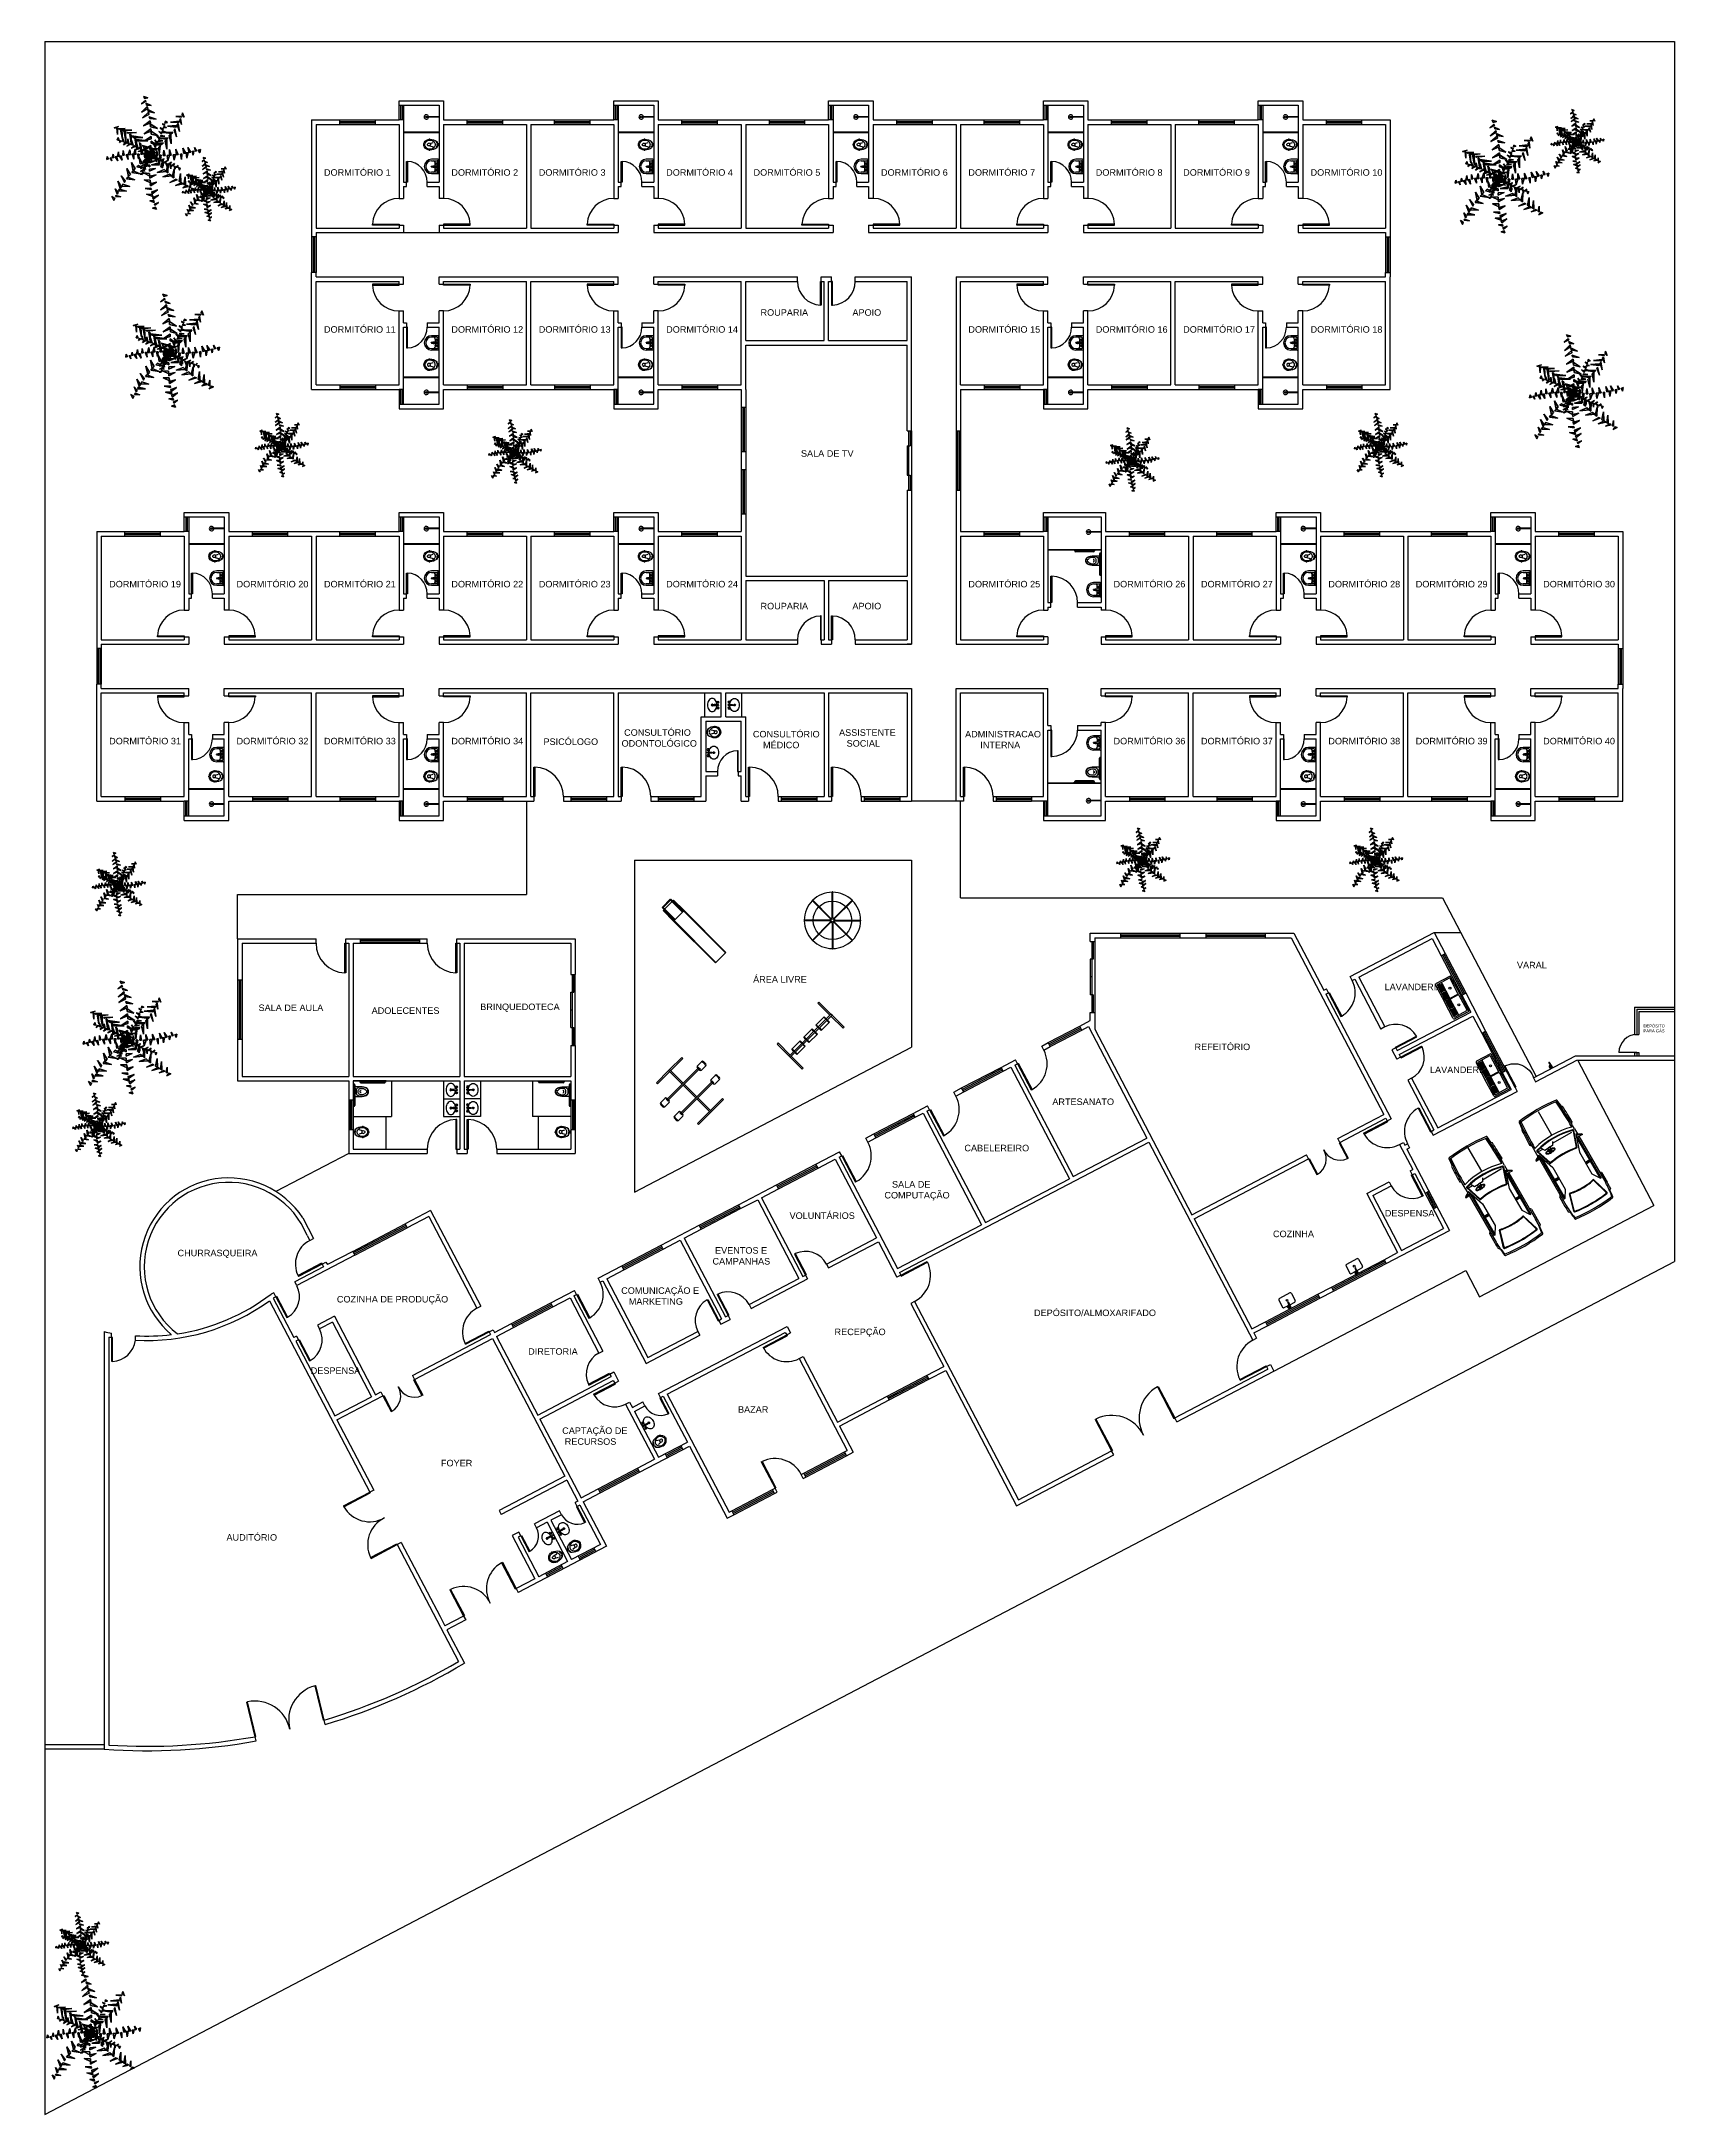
# Model space of a CAD drawing. Header units: millimetres. Extents: x 562 to 1062, y -27 to 300.
# Drawn here: x 579.1 to 634.3, y 199.8 to 269.8 of the extents above; entities that cross this region are included whole.
import ezdxf

# ---------------------------------------------------------------- set-up
doc = ezdxf.new("R2010")
doc.units = ezdxf.units.MM
doc.header["$LTSCALE"] = 0.04
for name, color, linetype in [('01', 1, 'Continuous'), ('02', 2, 'Continuous'), ('03', 3, 'Continuous'), ('05', 5, 'Continuous'), ('2', 2, 'Continuous'), ('BAN', 11, 'Continuous'), ('COZ', 1, 'Continuous'), ('det', 13, 'Continuous'), ('esq', 2, 'Continuous'), ('esqu', 3, 'Continuous'), ('P02', 6, 'Continuous'), ('P1-VEGEXT', 60, 'Continuous'), ('pis', 1, 'Continuous'), ('TERRENO', 30, 'Continuous')]:
    doc.layers.add(name, color=color, linetype=linetype)
doc.styles.get("Standard").update_dxf_attribs({"font": 'arial.ttf'})

msp = doc.modelspace()

# ---------------------------------------------------------------- texts
at = {"layer": '01'}
for s, p in [('DORMITÓRIO 1', (588.678, 265.242)), ('DORMITÓRIO 2', (592.978, 265.242)), ('DORMITÓRIO 3', (595.928, 265.242)), ('DORMITÓRIO 4', (600.228, 265.242)), ('DORMITÓRIO 5', (603.178, 265.242)), ('DORMITÓRIO 6', (607.478, 265.242)), ('DORMITÓRIO 7', (610.428, 265.242)), ('DORMITÓRIO 8', (614.728, 265.242)), ('DORMITÓRIO 9', (617.678, 265.242)), ('DORMITÓRIO 10', (621.978, 265.242)), ('ROUPARIA', (603.413, 260.514)), ('APOIO', (606.514, 260.514)), ('DORMITÓRIO 11', (588.678, 259.942)), ('DORMITÓRIO 12', (592.978, 259.942)), ('DORMITÓRIO 13', (595.928, 259.942)), ('DORMITÓRIO 14', (600.228, 259.942)), ('DORMITÓRIO 15', (610.428, 259.942)), ('DORMITÓRIO 16', (614.728, 259.942)), ('DORMITÓRIO 17', (617.678, 259.942)), ('DORMITÓRIO 18', (621.978, 259.942)), ('SALA DE TV ', (604.778, 255.754)), ('DORMITÓRIO 19', (581.428, 251.342)), ('DORMITÓRIO 20', (585.728, 251.342)), ('DORMITÓRIO 21', (588.678, 251.342)), ('DORMITÓRIO 22', (592.978, 251.342)), ('DORMITÓRIO 23', (595.928, 251.342)), ('DORMITÓRIO 24', (600.228, 251.342)), ('DORMITÓRIO 25', (610.428, 251.342)), ('DORMITÓRIO 26', (615.328, 251.342)), ('DORMITÓRIO 27', (618.278, 251.342)), ('DORMITÓRIO 28', (622.578, 251.342)), ('DORMITÓRIO 29', (625.528, 251.342)), ('DORMITÓRIO 30', (629.828, 251.342)), ('ROUPARIA', (603.413, 250.601)), ('APOIO', (606.514, 250.601)), ('DORMITÓRIO 31', (581.428, 246.042)), ('DORMITÓRIO 32', (585.728, 246.042)), ('DORMITÓRIO 33', (588.678, 246.042)), ('DORMITÓRIO 34', (592.978, 246.042)), ('PSICÓLOGO', (596.087, 246.022)), ('DORMITÓRIO 36', (615.328, 246.042)), ('DORMITÓRIO 37', (618.278, 246.042)), ('DORMITÓRIO 38', (622.578, 246.042)), ('DORMITÓRIO 39', (625.528, 246.042)), ('DORMITÓRIO 40', (629.828, 246.042)), ('ÁREA LIVRE', (603.164, 237.997)), ('VARAL', (628.944, 238.479)), ('LAVANDERIA', (624.476, 237.741)), ('SALA DE AULA', (586.469, 237.037)), ('ADOLECENTES', (590.287, 236.941)), ('BRINQUEDOTECA', (593.953, 237.069)), ('REFEITÓRIO', (618.061, 235.717)), ('LAVANDERIA', (626.008, 234.942)), ('ARTESANATO', (613.262, 233.864)), ('CABELEREIRO', (610.294, 232.301)), ('DESPENSA', (624.484, 230.101)), ('VOLUNTÁRIOS', (604.393, 230.018)), ('COZINHA', (620.71, 229.401)), ('CHURRASQUEIRA', (583.736, 228.756)), ('COZINHA DE PRODUÇÃO', (589.114, 227.196)), ('DEPÓSITO/ALMOXARIFADO', (612.644, 226.736)), ('DIRETORIA', (595.57, 225.431)), ('DESPENSA', (588.232, 224.784)), ('FOYER', (592.627, 221.664)), ('AUDITÓRIO', (585.388, 219.153))]:
    msp.add_text(s, height=0.22, dxfattribs=at).set_placement(p)
at = {"layer": '01', "attachment_point": 1}
for s, insert, char_height in [(' CONSULTÓRIO\\PODONTOLÓGICO', (598.723, 246.551), 0.22), ('CONSULTÓRIO\\P    MÉDICO', (603.155, 246.496), 0.22), ('ASSISTENTE \\P   SOCIAL', (606.063, 246.551), 0.22), ('ADMINISTRACAO\\P      INTERNA', (610.317, 246.496), 0.22), ('DEPÓSITO\\PPARA GÁS', (633.214, 236.583), 0.1), ('   SALA DE \\PCOMPUTAÇÃO', (607.594, 231.295), 0.22), (' EVENTOS E\\PCAMPANHAS', (601.792, 229.064), 0.22), ('COMUNICAÇÃO E\\P   MARKETING', (598.71, 227.706), 0.22), ('RECEPÇÃO', (605.911, 226.313), 0.22), ('BAZAR', (602.653, 223.692), 0.22), ('CAPTAÇÃO DE\\P RECURSOS', (596.719, 222.977), 0.22)]:
    msp.add_mtext(s, dxfattribs=dict(at, insert=insert, char_height=char_height))

# ---------------------------------------------------------------- blocks, each defined once
blk = doc.blocks.new('V2_vaso5_T')
for p, q in [((0.011, 0.031), (0.011, 0)), ((0.039, 0.031), (0.039, 0)), ((0.041, 0.072), (0.072, 0.072)), ((0.056, 0.088), (0.056, 0.057)), ((0.285, 0.041), (0.173, 0.07)), ((0.288, 0.043), (0.322, 0.045)), ((0.011, -0.032), (0.011, 0)), ((0.039, -0.032), (0.039, 0)), ((0.041, -0.073), (0.072, -0.073)), ((0.056, -0.088), (0.056, -0.058)), ((0.286, -0.042), (0.173, -0.071)), ((0.288, -0.044), (0.322, -0.046))]:
    blk.add_line(p, q)
blk.add_lwpolyline([(0.01, 0.033, 0.868852), (-0.001, 0.031), (-0.001, 0), (-0.001, -0.032, 0.868852), (0.01, -0.034), (0.039, -0.034), (0.039, -0.074, 0.237631), (0.054, -0.103, 0.148029), (0.286, -0.185, 0.31016), (0.481, -0.066, 0.21646), (0.481, 0.065, 0.30817), (0.286, 0.184, 0.152934), (0.054, 0.102, 0.237634), (0.039, 0.073), (0.039, 0.033), (0.01, 0.033)], format="xyb")
for centre in [(0.056, 0.072), (0.056, -0.073)]:
    blk.add_circle(centre, 0.00512)
for centre, radius, start, end in [((0.222, 0), 0.117, 154.82339, 205.17661), ((0.282, -0.028), 0.183, 26.06623, 155.11826), ((0.306, 0.008), 0.0388, 117.15347, 192.77412), ((0.326, 0.004), 0.0411, 353.38385, 96.61615), ((0.345, 0), 0.115, 332.27758, 27.72242), ((0.282, 0.027), 0.183, 204.91383, 333.90168), ((0.314, -0.005), 0.0462, 173.95898, 235.98621), ((0.326, -0.005), 0.0412, 263.55086, 6.44914)]:
    blk.add_arc(centre, radius, start, end)
at = {"color": 0, "linetype": 'ByBlock'}
for p in [(0.295, 0.185), (-0.001, 0), (0.295, -0.185), (0.496, 0), (0.496, 0)]:
    blk.add_point(p, dxfattribs=at)
blk = doc.blocks.new('Carro-p-pl')
at = {"layer": 'P02'}
for p, q in [((0.383, 1.736), (0.33, 1.682)), ((0.98, 1.759), (1.03, 1.71)), ((1.247, 1.71), (1.434, 1.71)), ((1.272, 1.652), (1.827, 1.467)), ((1.286, 1.626), (1.804, 1.454)), ((1.295, 0.825), (1.295, 1.573)), ((1.405, 1.66), (1.505, 1.836)), ((1.405, 1.66), (2.005, 1.46)), ((1.505, 1.836), (1.47, 1.656)), ((1.505, 1.836), (1.543, 1.842)), ((1.543, 1.842), (1.525, 1.62)), ((1.525, 1.62), (2.396, 1.62)), ((1.526, 1.63), (3.122, 1.63)), ((1.528, 1.66), (3.122, 1.66)), ((1.532, 1.71), (3.347, 1.71)), ((2.005, 1.46), (2.847, 1.46)), ((2.396, 1.46), (2.396, 1.62)), ((2.406, 1.46), (2.406, 1.63)), ((2.426, 1.46), (2.426, 1.71)), ((2.446, 1.46), (2.446, 1.63)), ((2.456, 1.62), (3.105, 1.62)), ((2.456, 1.46), (2.456, 1.62)), ((2.847, 1.46), (3.122, 1.63)), ((2.98, 1.76), (2.93, 1.71)), ((2.98, 1.76), (3.347, 1.76)), ((3.64, 1.588), (3.057, 1.412)), ((3.624, 1.557), (3.08, 1.401)), ((3.122, 1.63), (3.122, 1.66)), ((3.578, 1.756), (3.643, 1.691)), ((0.117, 0.94), (1.027, 0.94)), ((1.245, 0.855), (1.36, 0.785)), ((1.36, 0.785), (1.36, 0.632)), ((0.33, 0.198), (0.383, 0.145)), ((1.03, 0.171), (0.98, 0.122)), ((1.245, 0.409), (1.36, 0.48)), ((1.247, 0.17), (1.434, 0.17)), ((1.272, 0.229), (1.827, 0.414)), ((1.286, 0.255), (1.804, 0.427)), ((1.295, 0.278), (1.295, 0.439)), ((1.36, 0.682), (1.427, 0.682)), ((1.36, 0.48), (1.36, 0.632)), ((1.36, 0.582), (1.427, 0.582)), ((1.405, 0.22), (2.005, 0.42)), ((1.405, 0.22), (1.505, 0.044)), ((1.443, 0.682), (1.484, 0.682)), ((1.443, 0.582), (1.484, 0.582)), ((1.505, 0.044), (1.47, 0.225)), ((1.505, 0.044), (1.543, 0.039)), ((1.543, 0.039), (1.525, 0.26)), ((1.525, 0.26), (2.396, 0.26)), ((1.526, 0.25), (3.122, 0.25)), ((1.528, 0.22), (3.122, 0.22)), ((1.532, 0.17), (3.347, 0.17)), ((2.005, 0.42), (2.847, 0.42)), ((2.396, 0.42), (2.396, 0.26)), ((2.406, 0.42), (2.406, 0.25)), ((2.426, 0.42), (2.426, 0.17)), ((2.446, 0.42), (2.446, 0.25)), ((2.456, 0.42), (2.456, 0.26)), ((2.456, 0.26), (3.105, 0.26)), ((2.847, 0.42), (3.122, 0.25)), ((2.93, 0.17), (2.98, 0.12)), ((2.98, 0.12), (3.347, 0.12)), ((3.64, 0.293), (3.057, 0.469)), ((3.624, 0.323), (3.08, 0.48)), ((3.122, 0.25), (3.122, 0.22)), ((3.643, 0.19), (3.578, 0.125))]:
    blk.add_line(p, q, dxfattribs=at)
for points in [[(1.484, 0.807, 0.22377), (1.465, 0.798, 0.090414), (1.442, 0.756, 0.047239), (1.429, 0.704, 0.035198), (1.424, 0.632, 0.035198), (1.429, 0.561, 0.047239), (1.442, 0.508, 0.090414), (1.465, 0.466, 0.22377), (1.484, 0.457, 0.22377), (1.503, 0.466, 0.090414), (1.526, 0.508, 0.047239), (1.539, 0.561, 0.035198), (1.544, 0.632, 0.035198), (1.539, 0.704, 0.047239), (1.526, 0.756, 0.090414), (1.503, 0.798, 0.22377)], [(1.484, 0.787, 0.249518), (1.471, 0.78, 0.080335), (1.453, 0.742, 0.039271), (1.444, 0.696, 0.028768), (1.441, 0.632, 0.028768), (1.444, 0.569, 0.039271), (1.453, 0.523, 0.080335), (1.471, 0.484, 0.249518), (1.484, 0.477, 0.249518), (1.497, 0.484, 0.080335), (1.515, 0.523, 0.039271), (1.524, 0.569, 0.028768), (1.527, 0.632, 0.028768), (1.524, 0.696, 0.039271), (1.515, 0.742, 0.080335), (1.497, 0.78, 0.249518)], [(1.484, 0.582, 0.22377), (1.489, 0.585, 0.090414), (1.496, 0.597, 0.047239), (1.5, 0.612, 0.035198), (1.501, 0.632, 0.035198), (1.5, 0.653, 0.047239), (1.496, 0.668, 0.090414), (1.489, 0.68, 0.22377), (1.484, 0.682, 0.22377), (1.479, 0.68, 0.090414), (1.472, 0.668, 0.047239), (1.468, 0.653, 0.035198), (1.467, 0.632, 0.035198), (1.468, 0.612, 0.047239), (1.472, 0.597, 0.090414), (1.479, 0.585, 0.22377)]]:
    blk.add_lwpolyline(points, format="xyb", close=True, dxfattribs=at)
for centre, radius, start, end in [((5.303, 0.94), 5.256, 172.11484, 187.88516), ((0.122, 1.658), 0.025, 95.16262, 172.42888), ((5.301, 0.94), 5.204, 172.13615, 187.86385), ((0.941, -4.71), 6.445, 95.2037, 97.32417), ((1.185, -11.214), 12.875, 90.18226, 94.6429), ((0.156, 1.651), 0.01, 95.0135, 172.45314), ((1.19, -9.141), 10.852, 89.69778, 95.47175), ((1.185, -11.214), 12.975, 90.90213, 93.5413), ((3.781, 0.94), 2.734, 164.72946, 195.27054), ((3.781, 0.94), 2.634, 164.71913, 195.28087), ((3.774, 0.94), 2.607, 165.14828, 194.85172), ((1.264, 1.628), 0.025, 71.56505, 165.34511), ((1.278, 1.602), 0.025, 71.56505, 165.77969), ((4.503, 0.94), 2.725, 169.74115, 190.25885), ((4.513, 0.94), 2.716, 169.41877, 190.58123), ((1.796, 1.43), 0.025, 350.33539, 71.56505), ((1.819, 1.443), 0.025, 350.01595, 71.56505), ((3.068, 1.39), 0.025, 116.56505, 190.03865), ((3.091, 1.378), 0.025, 116.56505, 189.7621), ((3.274, -7.733), 9.494, 88.16536, 89.55552), ((3.306, -1.124), 2.835, 79.41114, 89.17952), ((3.635, 1.535), 0.025, 6.98274, 116.56505), ((2.874, -7.733), 9.469, 83.92878, 85.43181), ((3.651, 1.566), 0.025, 7.27118, 116.56505), ((-0.599, 0.94), 4.3, 0.0008, 7.99129), ((-0.648, 0.94), 4.369, 0.00085, 8.26987), ((3.825, 1.637), 0.025, 7.42743, 84.2048), ((-1.3, 0.94), 5.197, 352.25538, 7.74462), ((3.873, 1.658), 0.025, 7.56699, 83.92878), ((-1.308, 0.94), 5.255, 352.11895, 7.88105), ((0.946, 0.94), 2.145, 0.00347, 11.97736), ((0.946, 0.94), 2.145, 348.02264, 359.99653), ((0.97, 0.94), 2.141, 0.0033, 11.69648), ((0.97, 0.94), 2.141, 348.30352, 359.9967), ((-0.599, 0.94), 4.3, 352.00871, 359.9992), ((-0.648, 0.94), 4.369, 351.73013, 359.99915), ((0.122, 0.223), 0.025, 187.57112, 264.83738), ((0.941, 6.591), 6.445, 262.67583, 264.7963), ((1.185, 13.095), 12.875, 265.3571, 269.81774), ((0.156, 0.23), 0.01, 187.54686, 264.9865), ((1.19, 11.022), 10.852, 264.52825, 270.30222), ((1.185, 13.095), 12.975, 266.4587, 269.09787), ((1.264, 0.252), 0.025, 194.65489, 288.43495), ((1.278, 0.278), 0.025, 194.22031, 288.43495), ((1.796, 0.451), 0.025, 288.43495, 9.66461), ((1.819, 0.437), 0.025, 288.43495, 9.98405), ((3.068, 0.491), 0.025, 169.96135, 243.43495), ((3.091, 0.502), 0.025, 170.2379, 243.43495), ((3.306, 3.005), 2.835, 270.82048, 280.58886), ((3.274, 9.614), 9.494, 270.44448, 271.83464), ((3.635, 0.346), 0.025, 243.43495, 353.01726), ((2.874, 9.614), 9.469, 274.56819, 276.07122), ((3.651, 0.315), 0.025, 243.43495, 352.72882), ((3.825, 0.243), 0.025, 275.7952, 352.57257), ((3.873, 0.223), 0.025, 276.07122, 352.43301)]:
    blk.add_arc(centre, radius, start, end, dxfattribs=at)
blk = doc.blocks.new('Cuba redonda-pl')
at = {"layer": 'BAN'}
for p, q in [((0.059, 0.001), (0.059, 0.019)), ((0.059, 0.001), (0.059, -0.017)), ((0.259, 0.001), (0.259, 0.009)), ((0.259, 0.001), (0.259, -0.007))]:
    blk.add_line(p, q, dxfattribs=at)
for points in [[(0.435, 0, 0.073281), (0.422, 0.087, 0.084248), (0.388, 0.156, 0.106469), (0.333, 0.205, 0.130159), (0.275, 0.22, 0.130159), (0.217, 0.205, 0.106469), (0.162, 0.156, 0.084248), (0.128, 0.087, 0.057106), (0.116, 0.019, 0.073281)], [(0.116, -0.018, 0.05843), (0.128, -0.087, 0.084248), (0.162, -0.156, 0.106469), (0.217, -0.205, 0.130159), (0.275, -0.22, 0.130159), (0.333, -0.205, 0.106469), (0.388, -0.156, 0.084248), (0.422, -0.087, 0.073281), (0.435, 0, 0.073281)]]:
    blk.add_lwpolyline(points, format="xyb", dxfattribs=at)
for centre, radius in [((0.089, 0.101), 0.035), ((0.089, 0.101), 0.025), ((0.089, 0.101), 0.024), ((0.089, -0.099), 0.035), ((0.089, -0.099), 0.025), ((0.089, -0.099), 0.024)]:
    blk.add_circle(centre, radius, dxfattribs=at)
for centre, radius, start, end in [((0.061, 0.019), 0.002, 89.11029, 180), ((0.017, -2.829), 2.85, 85.16101, 89.11029), ((0.275, 0), 0.03, 199.98479, 156.84511), ((0.257, 0.009), 0.002, 0, 85.16101), ((0.275, 0), 0.0175, 206.75986, 152.2389), ((0.061, -0.017), 0.002, 180, 270.88971), ((0.017, 2.83), 2.85, 270.88971, 274.83899), ((0.257, -0.007), 0.002, 274.83899, 0)]:
    blk.add_arc(centre, radius, start, end, dxfattribs=at)
blk = doc.blocks.new('VGTRON13')
at = {"color": 0}
mesh = blk.add_polyface(dxfattribs=at)
corners = [(-4.3, 7.1, 630.8), (-5.3, -0.1, 630.8), (-5.3, -0.1, 706.8), (-4.3, 7.1, 706.8), (-0.4, -5.3, 630.8), (-0.4, -5.3, 706.8), (6.8, -4.7, 630.8), (6.8, -4.7, 706.8), (10.8, 1.3, 630.8), (10.8, 1.3, 706.8), (8.7, 8.1, 630.8), (8.7, 8.1, 706.8), (2, 10.7, 630.8), (2, 10.7, 706.8), (2.6, 14.7, 550.9), (-4.3, 11.4, 550.9), (-4.3, 7.4, 630.8), (2.6, 10.7, 630.8), (9.4, 11.3, 550.9), (9.4, 7.3, 630.8), (11, 3.9, 550.9), (11, -0.1, 630.8), (6.2, -2, 550.9), (6.2, -6, 630.8), (-1.3, -2, 550.9), (-1.3, -5.9, 630.8), (-6.1, 4, 550.9), (-6.1, 0, 630.8), (-5.7, 10.9, 466.7), (-6.8, 3, 466.7), (-6.8, 3, 550.9), (-5.7, 10.9, 550.9), (-1.3, -2.8, 466.7), (-1.3, -2.8, 550.9), (6.6, -2.1, 466.7), (6.6, -2.1, 550.9), (11.1, 4.5, 466.7), (11.1, 4.5, 550.9), (8.7, 12.1, 466.7), (8.7, 12.1, 550.9), (1.3, 15, 466.7), (1.3, 15, 550.9), (0.9, 11.2, 379.7), (-6.5, 6.9, 379.7), (-6.5, 10.8, 466.7), (0.9, 15.1, 466.7), (8.7, 8.1, 379.7), (11.2, 0.1, 379.7), (11.2, 4.1, 466.7), (6.5, -6.9, 379.7), (6.5, -2.9, 466.7), (-1.9, -7.5, 379.7), (-1.9, -3.6, 466.7), (-7.6, -1.4, 379.7), (-7.6, 2.5, 466.7), (-0.2, 7.8, 289.7), (-9, 8.3, 289.7), (-2.7, 8.3, 379.7), (6.2, 7.8, 379.7), (-14.9, 1.7, 289.7), (-8.5, 1.7, 379.7), (-13.4, -7, 289.7), (-7.1, -7, 379.7), (-5.7, -11.3, 289.7), (0.7, -11.3, 379.7), (2.5, -8, 289.7), (8.9, -8, 379.7), (5, 0.5, 289.7), (11.3, 0.5, 379.7), (6.5, -1, 196.5), (2.4, 7.5, 196.5), (1.1, 7.5, 289.7), (5.1, -1, 289.7), (2.4, -9.4, 196.5), (1, -9.4, 289.7), (-6.7, -11.4, 196.5), (-8.1, -11.4, 289.7), (-14, -5.5, 196.5), (-15.4, -5.5, 289.7), (-13.9, 3.8, 196.5), (-15.3, 3.8, 289.7), (-6.6, 9.6, 196.5), (-8, 9.6, 289.7), (1.7, 9, 100), (-8, 10.3, 100), (-8, 10.3, 196.5), (1.7, 9, 196.5), (-15.1, 3.6, 100), (-15.1, 3.6, 196.5), (-14.3, -6.2, 100), (-14.3, -6.2, 196.5), (-6.2, -11.6, 100), (-6.2, -11.6, 196.5), (3.1, -8.7, 100), (3.1, -8.7, 196.5), (6.7, 0.4, 100), (6.7, 0.4, 196.5), (11.9, -0.1), (7.4, 9.3), (2.4, 9.3, 100), (6.9, -0.1, 100), (7.3, -9.4), (2.4, -9.4, 100), (-2.7, -11.6), (-7.7, -11.6, 100), (-10.8, -5.1), (-15.7, -5.1, 100), (-10.7, 5.2), (-15.7, 5.2, 100), (-2.6, 11.6), (-7.6, 11.6, 100)]
mesh.append_faces([[corners[k] for k in face] for face in [(0, 1, 2, 3), (1, 4, 5, 2), (4, 6, 7, 5), (6, 8, 9, 7), (8, 10, 11, 9), (10, 12, 13, 11), (12, 0, 3, 13), (14, 15, 16, 17), (18, 14, 17, 19), (20, 18, 19, 21), (22, 20, 21, 23), (24, 22, 23, 25), (26, 24, 25, 27), (15, 26, 27, 16), (28, 29, 30, 31), (29, 32, 33, 30), (32, 34, 35, 33), (34, 36, 37, 35), (36, 38, 39, 37), (38, 40, 41, 39), (40, 28, 31, 41), (42, 43, 44, 45), (46, 42, 45, 38), (47, 46, 38, 48), (49, 47, 48, 50), (51, 49, 50, 52), (53, 51, 52, 54), (43, 53, 54, 44), (55, 56, 57, 58), (56, 59, 60, 57), (59, 61, 62, 60), (61, 63, 64, 62), (63, 65, 66, 64), (65, 67, 68, 66), (67, 55, 58, 68), (69, 70, 71, 72), (73, 69, 72, 74), (75, 73, 74, 76), (77, 75, 76, 78), (79, 77, 78, 80), (81, 79, 80, 82), (70, 81, 82, 71), (83, 84, 85, 86), (84, 87, 88, 85), (87, 89, 90, 88), (89, 91, 92, 90), (91, 93, 94, 92), (93, 95, 96, 94), (95, 83, 86, 96), (97, 98, 99, 100), (101, 97, 100, 102), (103, 101, 102, 104), (105, 103, 104, 106), (107, 105, 106, 108), (109, 107, 108, 110), (98, 109, 110, 99)]], dxfattribs={"color": 0})
blk = doc.blocks.new('VGFPAL13')
at = {"color": 62}
for points in [[(0, 9.7, -26), (0, 0), (2.9, 0, 0.5)], [(0, 9.7, -26), (2.9, 0, 0.5), (0, 0)], [(7.2, 0, 1.2), (9.4, -10.9, -27), (11.9, 0, 1.7)], [(9.4, -10.9, -27), (7.2, 0, 1.2), (11.9, 0, 1.7)], [(18.2, 11.6, -28.1), (16, -1.2, 2.1), (20.4, -1.3, 2.4)], [(18.2, 11.6, -28.1), (20.4, -1.3, 2.4), (16, -1.2, 2.1)], [(38, 13.1, -35.8), (36.1, -1.9, 2.5), (41.4, -1.9, 2.2)], [(38, 13.1, -35.8), (41.4, -1.9, 2.2), (36.1, -1.9, 2.5)], [(53.5, 14.2, -33.8), (53.8, -1.6, 0.8), (59, -1.3, -0.1)], [(53.5, 14.2, -33.8), (59, -1.3, -0.1), (53.8, -1.6, 0.8)], [(64.2, -0.3, -1.1), (66.7, -15.8, -36.4), (71.2, 0.2, -2.8)], [(66.7, -15.8, -36.4), (64.2, -0.3, -1.1), (71.2, 0.2, -2.8)], [(72, 15.3, -34), (73.5, -0.4, -3.5), (78.5, 0.3, -5)], [(72, 15.3, -34), (78.5, 0.3, -5), (73.5, -0.4, -3.5)], [(84.5, 1.4, -7), (88, -13.2, -36.8), (88.5, 2.6, -8.6)], [(88, -13.2, -36.8), (84.5, 1.4, -7), (88.5, 2.6, -8.6)], [(91.4, 18, -38.4), (94.2, 3.2, -11), (99.6, 4.3, -13.5)], [(91.4, 18, -38.4), (99.6, 4.3, -13.5), (94.2, 3.2, -11)], [(101.3, 4.8, -14.3), (103.2, -9.6, -40.5), (106.3, 5.7, -16.9)], [(103.2, -9.6, -40.5), (101.3, 4.8, -14.3), (106.3, 5.7, -16.9)], [(105.3, 19.9, -43.2), (109.3, 5.9, -18.5), (113.9, 7.1, -21.3)], [(105.3, 19.9, -43.2), (113.9, 7.1, -21.3), (109.3, 5.9, -18.5)], [(117.8, 8.9, -23.9), (120.5, -1.4, -45.3), (122.7, 9.8, -27.3)], [(120.5, -1.4, -45.3), (117.8, 8.9, -23.9), (122.7, 9.8, -27.3)], [(124.4, 20.3, -45.8), (127.1, 10.2, -30.4), (130.1, 11.2, -32.9)], [(124.4, 20.3, -45.8), (130.1, 11.2, -32.9), (127.1, 10.2, -30.4)], [(134.9, 13, -36.4), (139, 5.5, -49.2), (140.9, 15.1, -42.1)], [(139, 5.5, -49.2), (134.9, 13, -36.4), (140.9, 15.1, -42.1)], [(26, -1.6, 2.7), (27.8, -14, -34.1), (30.7, -1.6, 2.7)], [(27.8, -14, -34.1), (26, -1.6, 2.7), (30.7, -1.6, 2.7)], [(46.9, -2, 1.7), (48.9, -17.7, -32.5), (53.8, -1.6, 0.8)], [(48.9, -17.7, -32.5), (46.9, -2, 1.7), (53.8, -1.6, 0.8)]]:
    blk.add_3dface(points, dxfattribs=at)
blk = doc.blocks.new('VGPAL__3')
at = {"extrusion": (-0.353553, 0.353553, 0.866025), "xscale": 1.68, "yscale": 1.68, "zscale": 1.68, "rotation": 270}
blk.add_blockref('VGFPAL13', (-2.4, 347.7, 599.2), dxfattribs=at)
at = {"extrusion": (0, 0.173648, 0.984808), "xscale": 1.68, "yscale": 1.68, "zscale": 1.68, "rotation": 270}
blk.add_blockref('VGFPAL13', (-2.8, 122.6, 698.9), dxfattribs=at)
at = {"extrusion": (0.241845, 0.241845, 0.939693), "xscale": 1.68, "yscale": 1.68, "zscale": 1.68, "rotation": 270}
blk.add_blockref('VGFPAL13', (-1.5, 234.7, 651.8), dxfattribs=at)
at = {"extrusion": (-0.12941, -0.224144, 0.965926), "xscale": 0.9407999999999999, "yscale": 0.9407999999999999, "zscale": 0.9407999999999999, "rotation": 90}
blk.add_blockref('VGFPAL13', (2.1, 189.8, 701.1), dxfattribs=at)
at = {"extrusion": (-0.122788, -0.122788, 0.984808), "xscale": 1.68, "yscale": 1.68, "zscale": 1.68, "rotation": 270}
blk.add_blockref('VGFPAL13', (1.5, 122.6, 681.8), dxfattribs=at)
at = {"xscale": 1.176, "yscale": 1.176, "zscale": 1.176, "rotation": 180}
blk.add_blockref('VGFPAL13', (2.8, 0.6, 709.6), dxfattribs=at)
at = {"extrusion": (0.365998, -0.211309, 0.906308), "xscale": 0.9407999999999999, "yscale": 0.9407999999999999, "zscale": 0.9407999999999999, "rotation": 90}
blk.add_blockref('VGFPAL13', (1.9, 305.1, 659.2), dxfattribs=at)
at = {"extrusion": (0.383022, 0.663414, 0.642788), "xscale": 0.6585599999999998, "yscale": 0.6585599999999998, "zscale": 0.6585599999999998, "rotation": 90}
blk.add_blockref('VGFPAL13', (-2.1, 555.2, 468.4), dxfattribs=at)
at = {"extrusion": (0, -0.087156, 0.996195), "xscale": 1.512, "yscale": 1.512, "zscale": 1.512, "rotation": 270}
blk.add_blockref('VGFPAL13', (2.8, 62.4, 706.8), dxfattribs=at)
at = {"extrusion": (0.183013, -0.183013, 0.965926), "xscale": 1.68, "yscale": 1.68, "zscale": 1.68, "rotation": 270}
blk.add_blockref('VGFPAL13', (2.4, 177.8, 669.6), dxfattribs=at)
at = {"color": 44}
blk.add_blockref('VGTRON13', (0, 0), dxfattribs=at)
at = {"extrusion": (-0.365998, 0.211309, 0.906308), "xscale": 0.8467199999999999, "yscale": 0.8467199999999999, "zscale": 0.8467199999999999, "rotation": 90}
blk.add_blockref('VGFPAL13', (-1.9, 308.9, 657.4), dxfattribs=at)
at = {"xscale": 1.344, "yscale": 1.344, "zscale": 1.344}
blk.add_blockref('VGFPAL13', (2.8, 0.6, 709.6), dxfattribs=at)
blk = doc.blocks.new('Piacoz-simples-pl')
at = {"layer": 'COZ'}
for p, q in [((0.051, 0), (0.051, 0.044)), ((0.066, 0.073), (0.073, 0.073)), ((0.066, 0.038), (0.073, 0.038)), ((0.066, 0.01), (0.236, 0.01)), ((0.081, 0.01), (0.081, 0.031)), ((0.086, 0.08), (0.123, 0.08)), ((0.086, 0.03), (0.123, 0.03)), ((0.14, 0.2), (0.14, 0.062)), ((0.14, 0.048), (0.14, 0.01)), ((0.45, 0.24), (0.18, 0.24)), ((0.49, -0.2), (0.49, 0.2)), ((0.066, -0.01), (0.236, -0.01)), ((0.14, -0.01), (0.14, -0.2)), ((0.45, -0.24), (0.18, -0.24))]:
    blk.add_line(p, q, dxfattribs=at)
blk.add_lwpolyline([(0.086, 0.08, 0.133256), (0.079, 0.078, 0.106756), (0.073, 0.073, 0.082828), (0.069, 0.065, 0.071352), (0.068, 0.055, 0.071352), (0.069, 0.045, 0.082828), (0.073, 0.037, 0.106756), (0.079, 0.032, 0.133256), (0.086, 0.03, 0.133256)], format="xyb", dxfattribs=at)
for points in [[(0.123, 0.03, 0.133256), (0.13, 0.032, 0.106756), (0.136, 0.037, 0.082828), (0.139, 0.045, 0.071352), (0.141, 0.055, 0.071352), (0.139, 0.065, 0.082828), (0.136, 0.073, 0.106756), (0.13, 0.078, 0.133256), (0.123, 0.08, 0.133256), (0.117, 0.078, 0.106756), (0.111, 0.073, 0.082828), (0.107, 0.065, 0.071352), (0.105, 0.055, 0.071352), (0.107, 0.045, 0.082828), (0.111, 0.037, 0.106756), (0.117, 0.032, 0.133256)], [(0.131, 0.063, 0.133256), (0.129, 0.062, 0.106756), (0.127, 0.06, 0.082828), (0.126, 0.058, 0.071352), (0.125, 0.055, 0.071352), (0.126, 0.052, 0.082828), (0.127, 0.05, 0.106756), (0.129, 0.048, 0.133256), (0.131, 0.048, 0.133256), (0.133, 0.048, 0.106756), (0.134, 0.05, 0.082828), (0.135, 0.052, 0.071352), (0.136, 0.055, 0.071352), (0.135, 0.058, 0.082828), (0.134, 0.06, 0.106756), (0.133, 0.062, 0.133256)]]:
    blk.add_lwpolyline(points, format="xyb", close=True, dxfattribs=at)
blk.add_circle((0.315, 0), 0.03, dxfattribs=at)
for centre, radius, start, end in [((0.066, 0.055), 0.035, 45.58469, 244.62307), ((0.066, 0.055), 0.0175, 90, 204.61998), ((0.041, 0.044), 0.01, 0, 24.61998), ((0.066, 0.055), 0.0175, 211.00272, 270), ((0.066, 0), 0.015, 41.81031, 318.18969), ((0.066, 0), 0.01, 90.00021, 270.00021), ((0.066, 0.055), 0.035, 295.37693, 314.41531), ((0.18, 0.2), 0.04, 90, 180), ((0.236, 0), 0.0125, 233.1301, 126.8699), ((0.236, 0), 0.01, 270.00012, 90.00012), ((0.45, 0.2), 0.04, 0, 90), ((0.18, -0.2), 0.04, 180, 270), ((0.45, -0.2), 0.04, 270, 0)]:
    blk.add_arc(centre, radius, start, end, dxfattribs=at)

# ---------------------------------------------------------------- linework, layer by layer
at = {"layer": '01'}
for p, q in [((626.686, 238.212), (626.215, 237.962)), ((627.023, 237.603), (626.702, 238.207)), ((626.2, 237.913), (626.498, 237.351)), ((626.796, 236.789), (626.498, 237.351)), ((627.001, 237.645), (627.321, 237.041)), ((627.316, 237.025), (626.844, 236.775)), ((627.566, 235.291), (627.864, 234.73)), ((628.053, 235.59), (627.581, 235.34)), ((628.389, 234.981), (628.069, 235.585)), ((628.162, 234.168), (627.864, 234.73)), ((628.367, 235.024), (628.687, 234.419)), ((628.682, 234.403), (628.211, 234.153))]:
    msp.add_line(p, q, dxfattribs=at)
for points in [[(626.396, 238.004), (626.269, 237.936, 0.414214), (626.259, 237.904)], [(626.424, 238.019), (626.405, 238.009, 0.414214), (626.4, 237.992), (626.407, 237.979), (626.668, 237.488), (626.676, 237.473, 0.414214), (626.692, 237.468), (626.711, 237.478)], [(626.713, 237.479), (626.943, 237.601, 0.414214), (626.953, 237.633), (626.688, 238.132, 0.414214), (626.656, 238.142), (626.426, 238.02)], [(626.259, 237.904), (626.523, 237.406, 0.414214), (626.556, 237.396), (626.683, 237.463, 0.414214)], [(626.287, 237.915), (626.413, 237.678, 0.414214)], [(626.297, 237.921), (626.423, 237.684, 0.414214)], [(626.329, 237.938), (626.455, 237.701, 0.414214)], [(626.339, 237.943), (626.465, 237.706, 0.414214)], [(626.372, 237.96), (626.497, 237.723, 0.414214)], [(626.382, 237.966), (626.508, 237.729, 0.414214)], [(626.422, 237.661), (626.548, 237.424, 0.414214)], [(626.432, 237.666), (626.558, 237.429, 0.414214)], [(626.464, 237.683), (626.59, 237.446, 0.414214)], [(626.474, 237.689), (626.6, 237.452, 0.414214)], [(626.507, 237.706), (626.632, 237.469, 0.414214)], [(626.517, 237.711), (626.642, 237.474, 0.414214)], [(626.821, 236.844), (626.557, 237.342, -0.414214), (626.567, 237.374), (626.694, 237.442, -0.414214)], [(626.712, 237.115), (626.586, 237.352, -0.414214)], [(626.722, 237.12), (626.596, 237.357, -0.414214)], [(626.754, 237.137), (626.628, 237.374, -0.414214)], [(626.764, 237.143), (626.638, 237.38, -0.414214)], [(626.796, 237.16), (626.671, 237.397, -0.414214)], [(626.806, 237.165), (626.681, 237.402, -0.414214)], [(627.009, 236.916), (626.99, 236.906, -0.414214), (626.974, 236.911), (626.967, 236.924), (626.706, 237.416), (626.698, 237.43, -0.414214), (626.703, 237.447), (626.722, 237.457)], [(626.724, 237.458), (626.954, 237.58, -0.414214), (626.986, 237.57), (627.251, 237.072, -0.414214), (627.241, 237.039), (627.011, 236.917)], [(626.847, 236.861), (626.721, 237.097, -0.414214)], [(626.857, 236.866), (626.731, 237.103, -0.414214)], [(626.889, 236.883), (626.763, 237.12, -0.414214)], [(626.899, 236.888), (626.773, 237.125, -0.414214)], [(626.931, 236.906), (626.806, 237.142, -0.414214)], [(626.941, 236.911), (626.816, 237.148, -0.414214)], [(626.981, 236.901), (626.854, 236.834, -0.414214), (626.821, 236.844)], [(627.762, 235.382), (627.635, 235.315, 0.414214), (627.625, 235.282)], [(627.625, 235.282), (627.89, 234.784, 0.414214), (627.922, 234.774), (628.049, 234.841, 0.414214)], [(627.653, 235.294), (627.779, 235.057, 0.414214)], [(627.663, 235.299), (627.789, 235.062, 0.414214)], [(627.696, 235.316), (627.821, 235.079, 0.414214)], [(627.706, 235.321), (627.831, 235.085, 0.414214)], [(627.738, 235.339), (627.864, 235.102, 0.414214)], [(627.748, 235.344), (627.874, 235.107, 0.414214)], [(627.791, 235.397), (627.771, 235.387, 0.414214), (627.766, 235.371), (627.773, 235.357), (628.034, 234.866), (628.042, 234.851, 0.414214), (628.058, 234.846), (628.077, 234.856)], [(628.079, 234.857), (628.309, 234.979, 0.414214), (628.319, 235.012), (628.055, 235.51, 0.414214), (628.022, 235.52), (627.792, 235.398)], [(627.788, 235.039), (627.914, 234.802, 0.414214)], [(627.798, 235.045), (627.924, 234.808, 0.414214)], [(627.831, 235.062), (627.956, 234.825, 0.414214)], [(627.841, 235.067), (627.966, 234.83, 0.414214)], [(627.873, 235.084), (627.999, 234.847, 0.414214)], [(627.883, 235.09), (628.009, 234.853, 0.414214)], [(628.188, 234.222), (627.923, 234.72, -0.414214), (627.933, 234.753), (628.06, 234.82, -0.414214)], [(628.078, 234.493), (627.952, 234.73, -0.414214)], [(628.088, 234.499), (627.962, 234.736, -0.414214)], [(628.12, 234.516), (627.995, 234.753, -0.414214)], [(628.13, 234.521), (628.005, 234.758, -0.414214)], [(628.163, 234.538), (628.037, 234.775, -0.414214)], [(628.173, 234.544), (628.047, 234.781, -0.414214)], [(628.376, 234.295), (628.356, 234.284, -0.414214), (628.34, 234.289), (628.333, 234.303), (628.072, 234.794), (628.064, 234.809, -0.414214), (628.069, 234.825), (628.089, 234.835)], [(628.09, 234.836), (628.32, 234.958, -0.414214), (628.353, 234.948), (628.617, 234.45, -0.414214), (628.607, 234.417), (628.377, 234.295)], [(628.265, 234.267), (628.14, 234.504, -0.414214)], [(628.298, 234.284), (628.172, 234.521, -0.414214)], [(628.308, 234.289), (628.182, 234.526, -0.414214)], [(628.213, 234.239), (628.087, 234.476, -0.414214)], [(628.223, 234.244), (628.097, 234.481, -0.414214)], [(628.255, 234.261), (628.13, 234.498, -0.414214)], [(628.347, 234.28), (628.22, 234.212, -0.414214), (628.188, 234.222)]]:
    msp.add_lwpolyline(points, format="xyb", dxfattribs=at)
for centre in [(626.683, 237.809), (626.981, 237.248), (628.049, 235.188), (628.347, 234.626)]:
    msp.add_circle(centre, 0.0336, dxfattribs=at)
for centre, radius, start, end in [((626.692, 238.201), 0.012, 27.94901, 117.94901), ((626.231, 237.93), 0.036, 117.94901, 207.94901), ((626.828, 236.806), 0.036, 207.94901, 297.94901), ((627.311, 237.035), 0.012, 297.94901, 27.94901), ((632.987, 235.642), 0.6, 90, 180), ((627.598, 235.308), 0.036, 117.94901, 207.94901), ((628.058, 235.58), 0.012, 27.94901, 117.94901), ((628.194, 234.185), 0.036, 207.94901, 297.94901), ((628.677, 234.414), 0.012, 297.94901, 27.94901)]:
    msp.add_arc(centre, radius, start, end, dxfattribs=at)
at = {"layer": '02'}
for p, q in [((591.262, 267.626), (591.262, 267.126)), ((591.312, 267.626), (591.312, 267.126)), ((598.512, 267.626), (598.512, 267.126)), ((598.562, 267.626), (598.562, 267.126)), ((605.762, 267.626), (605.762, 267.126)), ((605.812, 267.626), (605.812, 267.126)), ((613.012, 267.626), (613.012, 267.126)), ((613.062, 267.626), (613.062, 267.126)), ((620.262, 267.626), (620.262, 267.126)), ((620.312, 267.626), (620.312, 267.126)), ((589.212, 267.126), (590.412, 267.126)), ((589.212, 267.076), (590.412, 267.076)), ((589.212, 267.026), (590.412, 267.026)), ((589.212, 266.976), (590.412, 266.976)), ((591.362, 266.726), (592.562, 266.726)), ((591.362, 266.706), (592.562, 266.706)), ((592.562, 267.236), (592.16, 267.236)), ((592.562, 267.216), (592.16, 267.216)), ((593.512, 267.076), (594.712, 267.076)), ((593.512, 267.026), (594.712, 267.026)), ((596.462, 267.126), (597.662, 267.126)), ((596.462, 267.076), (597.662, 267.076)), ((596.462, 267.026), (597.662, 267.026)), ((596.462, 266.976), (597.662, 266.976)), ((598.612, 266.726), (599.812, 266.726)), ((598.612, 266.706), (599.812, 266.706)), ((599.812, 267.236), (599.41, 267.236)), ((599.812, 267.216), (599.41, 267.216)), ((600.762, 267.076), (601.962, 267.076)), ((600.762, 267.026), (601.962, 267.026)), ((603.712, 267.126), (604.912, 267.126)), ((603.712, 267.076), (604.912, 267.076)), ((603.712, 267.026), (604.912, 267.026)), ((603.712, 266.976), (604.912, 266.976)), ((605.862, 266.726), (607.062, 266.726)), ((605.862, 266.706), (607.062, 266.706)), ((607.062, 267.236), (606.66, 267.236)), ((607.062, 267.216), (606.66, 267.216)), ((608.012, 267.076), (609.212, 267.076)), ((608.012, 267.026), (609.212, 267.026)), ((610.962, 267.126), (612.162, 267.126)), ((610.962, 267.076), (612.162, 267.076)), ((610.962, 267.026), (612.162, 267.026)), ((610.962, 266.976), (612.162, 266.976)), ((613.112, 266.726), (614.312, 266.726)), ((613.112, 266.706), (614.312, 266.706)), ((614.312, 267.236), (613.91, 267.236)), ((614.312, 267.216), (613.91, 267.216)), ((615.262, 267.076), (616.462, 267.076)), ((615.262, 267.026), (616.462, 267.026)), ((618.212, 267.126), (619.412, 267.126)), ((618.212, 267.076), (619.412, 267.076)), ((618.212, 267.026), (619.412, 267.026)), ((618.212, 266.976), (619.412, 266.976)), ((620.362, 266.726), (621.562, 266.726)), ((620.362, 266.706), (621.562, 266.706)), ((621.562, 267.236), (621.16, 267.236)), ((621.562, 267.216), (621.16, 267.216)), ((622.512, 267.076), (623.712, 267.076)), ((622.512, 267.026), (623.712, 267.026)), ((591.492, 265.026), (591.462, 265.026)), ((598.742, 265.026), (598.712, 265.026)), ((605.992, 265.026), (605.962, 265.026)), ((613.242, 265.026), (613.212, 265.026)), ((620.492, 265.026), (620.462, 265.026)), ((591.212, 263.606), (591.212, 263.576)), ((592.712, 263.606), (592.712, 263.576)), ((592.712, 263.606), (592.712, 263.576)), ((598.462, 263.606), (598.462, 263.576)), ((599.962, 263.606), (599.962, 263.576)), ((599.962, 263.606), (599.962, 263.576)), ((605.712, 263.606), (605.712, 263.576)), ((607.212, 263.606), (607.212, 263.576)), ((607.212, 263.606), (607.212, 263.576)), ((612.962, 263.606), (612.962, 263.576)), ((614.462, 263.606), (614.462, 263.576)), ((614.462, 263.606), (614.462, 263.576)), ((620.212, 263.606), (620.212, 263.576)), ((621.712, 263.606), (621.712, 263.576)), ((621.712, 263.606), (621.712, 263.576)), ((588.262, 263.176), (588.262, 261.976)), ((588.312, 263.176), (588.312, 261.976)), ((588.362, 263.176), (588.362, 261.976)), ((588.412, 263.176), (588.412, 261.976)), ((624.512, 263.176), (624.512, 261.976)), ((624.562, 263.176), (624.562, 261.976)), ((624.612, 263.176), (624.612, 261.976)), ((624.662, 263.176), (624.662, 261.976)), ((591.212, 261.546), (591.212, 261.576)), ((592.712, 261.546), (592.712, 261.576)), ((592.712, 261.546), (592.712, 261.576)), ((598.462, 261.546), (598.462, 261.576)), ((599.962, 261.546), (599.962, 261.576)), ((599.962, 261.546), (599.962, 261.576)), ((612.962, 261.546), (612.962, 261.576)), ((614.462, 261.546), (614.462, 261.576)), ((614.462, 261.546), (614.462, 261.576)), ((620.212, 261.546), (620.212, 261.576)), ((621.712, 261.546), (621.712, 261.576)), ((621.712, 261.546), (621.712, 261.576)), ((591.492, 260.126), (591.462, 260.126)), ((598.742, 260.126), (598.712, 260.126)), ((613.242, 260.126), (613.212, 260.126)), ((620.492, 260.126), (620.462, 260.126)), ((591.362, 258.446), (592.562, 258.446)), ((591.362, 258.426), (592.562, 258.426)), ((598.612, 258.446), (599.812, 258.446)), ((598.612, 258.426), (599.812, 258.426)), ((613.112, 258.446), (614.312, 258.446)), ((613.112, 258.426), (614.312, 258.426)), ((620.362, 258.446), (621.562, 258.446)), ((620.362, 258.426), (621.562, 258.426)), ((589.212, 258.176), (590.412, 258.176)), ((589.212, 258.126), (590.412, 258.126)), ((589.212, 258.076), (590.412, 258.076)), ((589.212, 258.026), (590.412, 258.026)), ((591.262, 257.526), (591.262, 258.026)), ((591.312, 257.526), (591.312, 258.026)), ((592.562, 257.936), (592.16, 257.936)), ((592.562, 257.916), (592.16, 257.916)), ((593.512, 258.126), (594.712, 258.126)), ((593.512, 258.076), (594.712, 258.076)), ((596.462, 258.176), (597.662, 258.176)), ((596.462, 258.126), (597.662, 258.126)), ((596.462, 258.076), (597.662, 258.076)), ((596.462, 258.026), (597.662, 258.026)), ((598.512, 257.526), (598.512, 258.026)), ((598.562, 257.526), (598.562, 258.026)), ((599.812, 257.936), (599.41, 257.936)), ((599.812, 257.916), (599.41, 257.916)), ((600.762, 258.126), (601.962, 258.126)), ((600.762, 258.076), (601.962, 258.076)), ((610.962, 258.176), (612.162, 258.176)), ((610.962, 258.126), (612.162, 258.126)), ((610.962, 258.076), (612.162, 258.076)), ((610.962, 258.026), (612.162, 258.026)), ((613.012, 257.526), (613.012, 258.026)), ((613.062, 257.526), (613.062, 258.026)), ((614.312, 257.936), (613.91, 257.936)), ((614.312, 257.916), (613.91, 257.916)), ((615.262, 258.126), (616.462, 258.126)), ((615.262, 258.076), (616.462, 258.076)), ((618.212, 258.176), (619.412, 258.176)), ((618.212, 258.126), (619.412, 258.126)), ((618.212, 258.076), (619.412, 258.076)), ((618.212, 258.026), (619.412, 258.026)), ((620.262, 257.526), (620.262, 258.026)), ((620.312, 257.526), (620.312, 258.026)), ((621.562, 257.936), (621.16, 257.936)), ((621.562, 257.916), (621.16, 257.916)), ((622.512, 258.126), (623.712, 258.126)), ((622.512, 258.076), (623.712, 258.076)), ((608.412, 256.626), (608.412, 254.626)), ((608.462, 256.626), (608.462, 256.126)), ((608.512, 256.626), (608.512, 254.626)), ((610.012, 256.626), (610.012, 254.626)), ((610.062, 256.626), (610.062, 254.626)), ((610.112, 256.626), (610.112, 254.626)), ((610.162, 256.626), (610.162, 254.626)), ((608.362, 256.126), (608.462, 256.126)), ((608.362, 256.126), (608.362, 255.126)), ((608.362, 255.626), (608.412, 255.626)), ((608.362, 255.126), (608.462, 255.126)), ((608.462, 255.126), (608.462, 254.626)), ((584.012, 253.726), (584.012, 253.226)), ((584.062, 253.726), (584.062, 253.226)), ((591.262, 253.726), (591.262, 253.226)), ((591.312, 253.726), (591.312, 253.226)), ((598.512, 253.726), (598.512, 253.226)), ((598.562, 253.726), (598.562, 253.226)), ((613.012, 253.726), (613.012, 253.226)), ((613.062, 253.726), (613.062, 253.226)), ((620.862, 253.726), (620.862, 253.226)), ((620.912, 253.726), (620.912, 253.226)), ((628.112, 253.726), (628.112, 253.226)), ((628.162, 253.726), (628.162, 253.226)), ((581.962, 253.226), (583.162, 253.226)), ((581.962, 253.176), (583.162, 253.176)), ((581.962, 253.126), (583.162, 253.126)), ((581.962, 253.076), (583.162, 253.076)), ((584.112, 252.826), (585.312, 252.826)), ((584.112, 252.806), (585.312, 252.806)), ((585.312, 253.336), (584.91, 253.336)), ((585.312, 253.316), (584.91, 253.316)), ((586.262, 253.176), (587.462, 253.176)), ((586.262, 253.126), (587.462, 253.126)), ((589.212, 253.226), (590.412, 253.226)), ((589.212, 253.176), (590.412, 253.176)), ((589.212, 253.126), (590.412, 253.126)), ((589.212, 253.076), (590.412, 253.076)), ((591.362, 252.826), (592.562, 252.826)), ((591.362, 252.806), (592.562, 252.806)), ((592.562, 253.336), (592.16, 253.336)), ((592.562, 253.316), (592.16, 253.316)), ((593.512, 253.176), (594.712, 253.176)), ((593.512, 253.126), (594.712, 253.126)), ((596.462, 253.226), (597.662, 253.226)), ((596.462, 253.176), (597.662, 253.176)), ((596.462, 253.126), (597.662, 253.126)), ((596.462, 253.076), (597.662, 253.076)), ((598.612, 252.826), (599.812, 252.826)), ((598.612, 252.806), (599.812, 252.806)), ((599.812, 253.336), (599.41, 253.336)), ((599.812, 253.316), (599.41, 253.316)), ((600.762, 253.176), (601.962, 253.176)), ((600.762, 253.126), (601.962, 253.126)), ((610.962, 253.226), (612.162, 253.226)), ((610.962, 253.176), (612.162, 253.176)), ((610.962, 253.126), (612.162, 253.126)), ((610.962, 253.076), (612.162, 253.076)), ((614.912, 253.222), (614.51, 253.222)), ((614.912, 253.202), (614.51, 253.202)), ((615.862, 253.176), (617.062, 253.176)), ((615.862, 253.126), (617.062, 253.126)), ((618.812, 253.226), (620.012, 253.226)), ((618.812, 253.176), (620.012, 253.176)), ((618.812, 253.126), (620.012, 253.126)), ((618.812, 253.076), (620.012, 253.076)), ((620.962, 252.826), (622.162, 252.826)), ((620.962, 252.806), (622.162, 252.806)), ((622.162, 253.336), (621.76, 253.336)), ((622.162, 253.316), (621.76, 253.316)), ((623.112, 253.176), (624.312, 253.176)), ((623.112, 253.126), (624.312, 253.126)), ((626.062, 253.226), (627.262, 253.226)), ((626.062, 253.176), (627.262, 253.176)), ((626.062, 253.126), (627.262, 253.126)), ((626.062, 253.076), (627.262, 253.076)), ((628.212, 252.826), (629.412, 252.826)), ((628.212, 252.806), (629.412, 252.806)), ((629.412, 253.336), (629.01, 253.336)), ((629.412, 253.316), (629.01, 253.316)), ((630.362, 253.176), (631.562, 253.176)), ((630.362, 253.126), (631.562, 253.126)), ((613.112, 252.626), (614.912, 252.626)), ((613.112, 252.606), (614.912, 252.606)), ((614.002, 252.606), (614.002, 252.591)), ((614.062, 252.591), (614.002, 252.591)), ((614.017, 252.591), (614.017, 252.576)), ((614.047, 252.591), (614.047, 252.576)), ((614.657, 252.576), (614.047, 252.576)), ((614.657, 252.546), (614.047, 252.546)), ((614.062, 252.606), (614.062, 252.591)), ((614.446, 252.219), (614.446, 252.273)), ((614.642, 252.606), (614.642, 252.591)), ((614.702, 252.591), (614.642, 252.591)), ((614.657, 252.591), (614.657, 252.576)), ((614.687, 252.591), (614.687, 252.576)), ((614.702, 252.606), (614.702, 252.591)), ((614.842, 252.343), (614.835, 252.343)), ((614.842, 252.338), (614.835, 252.338)), ((614.842, 252.358), (614.838, 252.358)), ((614.842, 252.323), (614.838, 252.323)), ((614.85, 252.361), (614.84, 252.361)), ((614.85, 252.321), (614.84, 252.321)), ((614.845, 252.346), (614.845, 252.356)), ((614.845, 252.326), (614.845, 252.336)), ((614.852, 252.304), (614.847, 252.304)), ((614.847, 252.304), (614.847, 252.294)), ((614.852, 252.294), (614.847, 252.294)), ((614.852, 252.284), (614.847, 252.284)), ((614.847, 252.275), (614.847, 252.284)), ((614.85, 252.304), (614.85, 252.361)), ((614.85, 252.284), (614.85, 252.294)), ((614.852, 252.471), (614.852, 251.781)), ((614.897, 252.501), (614.882, 252.501)), ((614.882, 252.471), (614.882, 251.781)), ((614.897, 252.471), (614.882, 252.471)), ((614.887, 252.304), (614.882, 252.304)), ((614.887, 252.294), (614.882, 252.294)), ((614.887, 252.284), (614.882, 252.284)), ((614.899, 252.361), (614.884, 252.361)), ((614.884, 252.304), (614.884, 252.361)), ((614.899, 252.321), (614.884, 252.321)), ((614.884, 252.284), (614.884, 252.294)), ((614.887, 252.346), (614.887, 252.356)), ((614.887, 252.326), (614.887, 252.336)), ((614.887, 252.304), (614.887, 252.294)), ((614.887, 252.275), (614.887, 252.284)), ((614.899, 252.358), (614.889, 252.358)), ((614.897, 252.343), (614.889, 252.343)), ((614.897, 252.338), (614.889, 252.338)), ((614.899, 252.323), (614.889, 252.323)), ((614.897, 252.516), (614.897, 252.456)), ((614.912, 252.516), (614.897, 252.516)), ((614.912, 252.456), (614.897, 252.456)), ((614.912, 252.371), (614.902, 252.371)), ((614.912, 252.311), (614.902, 252.311)), ((614.912, 252.371), (614.912, 252.311)), ((614.897, 251.781), (614.882, 251.781)), ((614.897, 251.751), (614.882, 251.751)), ((614.912, 251.796), (614.897, 251.796)), ((614.897, 251.796), (614.897, 251.736)), ((614.912, 251.736), (614.897, 251.736)), ((584.242, 251.126), (584.212, 251.126)), ((591.492, 251.126), (591.462, 251.126)), ((598.742, 251.126), (598.712, 251.126)), ((613.242, 250.826), (613.212, 250.826)), ((621.092, 251.126), (621.062, 251.126)), ((628.342, 251.126), (628.312, 251.126)), ((581.012, 249.276), (581.012, 248.076)), ((581.062, 249.276), (581.062, 248.076)), ((581.112, 249.276), (581.112, 248.076)), ((581.162, 249.276), (581.162, 248.076)), ((583.962, 249.706), (583.962, 249.676)), ((585.462, 249.706), (585.462, 249.676)), ((585.462, 249.706), (585.462, 249.676)), ((591.212, 249.706), (591.212, 249.676)), ((592.712, 249.706), (592.712, 249.676)), ((592.712, 249.706), (592.712, 249.676)), ((598.462, 249.706), (598.462, 249.676)), ((599.962, 249.706), (599.962, 249.676)), ((599.962, 249.706), (599.962, 249.676)), ((612.962, 249.706), (612.962, 249.676)), ((612.962, 249.706), (612.962, 249.676)), ((615.062, 249.706), (615.062, 249.676)), ((615.062, 249.706), (615.062, 249.676)), ((620.812, 249.706), (620.812, 249.676)), ((622.312, 249.706), (622.312, 249.676)), ((622.312, 249.706), (622.312, 249.676)), ((628.062, 249.706), (628.062, 249.676)), ((629.562, 249.706), (629.562, 249.676)), ((629.562, 249.706), (629.562, 249.676)), ((632.362, 249.276), (632.362, 248.076)), ((632.412, 249.276), (632.412, 248.076)), ((632.462, 249.276), (632.462, 248.076)), ((632.512, 249.276), (632.512, 248.076)), ((583.962, 247.646), (583.962, 247.676)), ((585.462, 247.646), (585.462, 247.676)), ((585.462, 247.646), (585.462, 247.676)), ((591.212, 247.646), (591.212, 247.676)), ((592.712, 247.646), (592.712, 247.676)), ((592.712, 247.646), (592.712, 247.676)), ((601.537, 246.976), (601.537, 247.776)), ((602.787, 246.976), (602.787, 247.776)), ((615.062, 247.646), (615.062, 247.676)), ((615.062, 247.646), (615.062, 247.676)), ((620.812, 247.646), (620.812, 247.676)), ((622.312, 247.646), (622.312, 247.676)), ((622.312, 247.646), (622.312, 247.676)), ((628.062, 247.646), (628.062, 247.676)), ((629.562, 247.646), (629.562, 247.676)), ((629.562, 247.646), (629.562, 247.676)), ((613.242, 246.526), (613.212, 246.526)), ((584.242, 246.226), (584.212, 246.226)), ((591.492, 246.226), (591.462, 246.226)), ((621.092, 246.226), (621.062, 246.226)), ((628.342, 246.226), (628.312, 246.226)), ((614.446, 245.133), (614.446, 245.079)), ((614.842, 245.013), (614.835, 245.013)), ((614.842, 245.008), (614.835, 245.008)), ((614.842, 245.028), (614.838, 245.028)), ((614.85, 245.031), (614.84, 245.031)), ((614.845, 245.026), (614.845, 245.016)), ((614.845, 245.006), (614.845, 244.996)), ((614.847, 245.077), (614.847, 245.067)), ((614.852, 245.067), (614.847, 245.067)), ((614.847, 245.047), (614.847, 245.057)), ((614.852, 245.057), (614.847, 245.057)), ((614.852, 245.047), (614.847, 245.047)), ((614.85, 245.067), (614.85, 245.057)), ((614.85, 245.047), (614.85, 244.991)), ((614.852, 244.881), (614.852, 245.571)), ((614.897, 245.601), (614.882, 245.601)), ((614.897, 245.571), (614.882, 245.571)), ((614.882, 244.881), (614.882, 245.571)), ((614.887, 245.067), (614.882, 245.067)), ((614.887, 245.057), (614.882, 245.057)), ((614.887, 245.047), (614.882, 245.047)), ((614.884, 245.067), (614.884, 245.057)), ((614.884, 245.047), (614.884, 244.991)), ((614.899, 245.031), (614.884, 245.031)), ((614.887, 245.077), (614.887, 245.067)), ((614.887, 245.047), (614.887, 245.057)), ((614.887, 245.026), (614.887, 245.016)), ((614.887, 245.006), (614.887, 244.996)), ((614.899, 245.028), (614.889, 245.028)), ((614.897, 245.013), (614.889, 245.013)), ((614.897, 245.008), (614.889, 245.008)), ((614.897, 245.556), (614.897, 245.616)), ((614.912, 245.616), (614.897, 245.616)), ((614.912, 245.556), (614.897, 245.556)), ((614.912, 245.041), (614.902, 245.041)), ((614.912, 244.981), (614.912, 245.041)), ((584.112, 244.546), (585.312, 244.546)), ((584.112, 244.526), (585.312, 244.526)), ((591.362, 244.546), (592.562, 244.546)), ((591.362, 244.526), (592.562, 244.526)), ((613.112, 244.746), (614.912, 244.746)), ((613.112, 244.726), (614.912, 244.726)), ((614.002, 244.746), (614.002, 244.761)), ((614.062, 244.761), (614.002, 244.761)), ((614.017, 244.761), (614.017, 244.776)), ((614.657, 244.806), (614.047, 244.806)), ((614.657, 244.776), (614.047, 244.776)), ((614.047, 244.761), (614.047, 244.776)), ((614.062, 244.746), (614.062, 244.761)), ((614.642, 244.746), (614.642, 244.761)), ((614.702, 244.761), (614.642, 244.761)), ((614.657, 244.761), (614.657, 244.776)), ((614.687, 244.761), (614.687, 244.776)), ((614.702, 244.746), (614.702, 244.761)), ((614.842, 244.993), (614.838, 244.993)), ((614.85, 244.991), (614.84, 244.991)), ((614.897, 244.881), (614.882, 244.881)), ((614.897, 244.851), (614.882, 244.851)), ((614.899, 244.991), (614.884, 244.991)), ((614.899, 244.993), (614.889, 244.993)), ((614.912, 244.896), (614.897, 244.896)), ((614.897, 244.836), (614.897, 244.896)), ((614.912, 244.836), (614.897, 244.836)), ((614.912, 244.981), (614.902, 244.981)), ((620.962, 244.546), (622.162, 244.546)), ((620.962, 244.526), (622.162, 244.526)), ((628.212, 244.546), (629.412, 244.546)), ((628.212, 244.526), (629.412, 244.526)), ((581.962, 244.276), (583.162, 244.276)), ((581.962, 244.226), (583.162, 244.226)), ((581.962, 244.176), (583.162, 244.176)), ((581.962, 244.126), (583.162, 244.126)), ((584.012, 243.626), (584.012, 244.126)), ((584.062, 243.626), (584.062, 244.126)), ((585.312, 244.036), (584.91, 244.036)), ((585.312, 244.016), (584.91, 244.016)), ((586.262, 244.226), (587.462, 244.226)), ((586.262, 244.176), (587.462, 244.176)), ((589.212, 244.276), (590.412, 244.276)), ((589.212, 244.226), (590.412, 244.226)), ((589.212, 244.176), (590.412, 244.176)), ((589.212, 244.126), (590.412, 244.126)), ((591.262, 243.626), (591.262, 244.126)), ((591.312, 243.626), (591.312, 244.126)), ((592.562, 244.036), (592.16, 244.036)), ((592.562, 244.016), (592.16, 244.016)), ((593.512, 244.226), (594.712, 244.226)), ((593.512, 244.176), (594.712, 244.176)), ((595.512, 244.126), (595.512, 240.976)), ((597.012, 244.276), (598.212, 244.276)), ((597.012, 244.226), (598.212, 244.226)), ((597.012, 244.176), (598.212, 244.176)), ((597.012, 244.126), (598.212, 244.126)), ((610.012, 244.126), (608.512, 244.126)), ((610.162, 240.862), (610.162, 244.126)), ((613.012, 243.626), (613.012, 244.126)), ((613.062, 243.626), (613.062, 244.126)), ((614.912, 244.15), (614.51, 244.15)), ((614.912, 244.13), (614.51, 244.13)), ((615.862, 244.226), (617.062, 244.226)), ((615.862, 244.176), (617.062, 244.176)), ((618.812, 244.276), (620.012, 244.276)), ((618.812, 244.226), (620.012, 244.226)), ((618.812, 244.176), (620.012, 244.176)), ((618.812, 244.126), (620.012, 244.126)), ((620.862, 243.626), (620.862, 244.126)), ((620.912, 243.626), (620.912, 244.126)), ((622.162, 244.036), (621.76, 244.036)), ((622.162, 244.016), (621.76, 244.016)), ((623.112, 244.226), (624.312, 244.226)), ((623.112, 244.176), (624.312, 244.176)), ((626.062, 244.276), (627.262, 244.276)), ((626.062, 244.226), (627.262, 244.226)), ((626.062, 244.176), (627.262, 244.176)), ((626.062, 244.126), (627.262, 244.126)), ((628.112, 243.626), (628.112, 244.126)), ((628.162, 243.626), (628.162, 244.126)), ((629.412, 244.036), (629.01, 244.036)), ((629.412, 244.016), (629.01, 244.016)), ((630.362, 244.226), (631.562, 244.226)), ((630.362, 244.176), (631.562, 244.176)), ((599.162, 242.126), (608.512, 242.126)), ((599.162, 242.126), (599.162, 230.916)), ((608.512, 242.126), (608.512, 235.812)), ((585.762, 240.976), (595.512, 240.976)), ((585.762, 239.476), (585.762, 240.976)), ((610.162, 240.862), (626.433, 240.862)), ((626.433, 240.862), (629.592, 234.829)), ((615.572, 239.662), (617.572, 239.662)), ((615.572, 239.612), (617.572, 239.612)), ((615.572, 239.562), (617.572, 239.562)), ((615.572, 239.512), (617.572, 239.512)), ((618.452, 239.662), (620.452, 239.662)), ((618.452, 239.612), (620.452, 239.612)), ((618.452, 239.562), (620.452, 239.562)), ((618.452, 239.512), (620.452, 239.512)), ((626.146, 239.685), (627.049, 239.685)), ((614.542, 238.787), (614.542, 237.587)), ((614.642, 238.787), (614.542, 238.787)), ((614.592, 239.387), (614.592, 236.987)), ((614.642, 239.387), (614.642, 238.787)), ((614.692, 239.387), (614.692, 236.987)), ((626.385, 238.906), (627.08, 237.577)), ((626.429, 238.929), (627.125, 237.601)), ((626.473, 238.953), (627.169, 237.624)), ((626.517, 238.976), (627.213, 237.647)), ((585.762, 238.076), (585.762, 236.076)), ((585.812, 238.076), (585.812, 236.076)), ((585.862, 238.076), (585.862, 236.076)), ((585.912, 238.076), (585.912, 236.076)), ((614.592, 238.187), (614.542, 238.187)), ((614.642, 237.587), (614.542, 237.587)), ((614.642, 237.587), (614.642, 236.987)), ((632.912, 237.172), (634.262, 237.172)), ((632.912, 237.172), (632.912, 236.242)), ((633.062, 237.022), (634.262, 237.022)), ((633.062, 237.022), (633.062, 236.242)), ((613.125, 235.97), (614.188, 236.527)), ((613.148, 235.926), (614.211, 236.483)), ((613.171, 235.882), (614.234, 236.438)), ((613.194, 235.837), (614.258, 236.394)), ((624.841, 235.818), (625.55, 236.189)), ((624.855, 235.791), (625.564, 236.162)), ((625.564, 236.162), (625.55, 236.189)), ((627.753, 236.293), (628.449, 234.964)), ((627.797, 236.316), (628.493, 234.987)), ((627.842, 236.339), (628.537, 235.01)), ((627.886, 236.362), (628.582, 235.034)), ((632.912, 236.242), (633.062, 236.242)), ((599.162, 230.916), (608.512, 235.812)), ((624.855, 235.791), (624.841, 235.818)), ((625.017, 235.481), (625.726, 235.852)), ((625.031, 235.455), (625.017, 235.481)), ((625.031, 235.455), (625.74, 235.826)), ((625.74, 235.826), (625.726, 235.852)), ((630.99, 235.392), (633.568, 230.47)), ((632.912, 235.642), (632.912, 235.542)), ((632.912, 235.642), (633.062, 235.642)), ((633.062, 235.642), (633.062, 235.542)), ((589.662, 234.676), (589.662, 233.476)), ((590.782, 234.676), (589.662, 234.676)), ((589.662, 234.586), (589.677, 234.586)), ((589.662, 234.526), (589.677, 234.526)), ((589.677, 234.586), (589.677, 234.526)), ((589.677, 234.571), (589.692, 234.571)), ((589.677, 234.541), (589.692, 234.541)), ((589.692, 234.541), (589.692, 233.851)), ((589.722, 234.541), (589.722, 233.851)), ((589.872, 234.676), (589.872, 234.661)), ((589.872, 234.661), (589.932, 234.661)), ((589.887, 234.661), (589.887, 234.646)), ((589.917, 234.661), (589.917, 234.646)), ((589.917, 234.646), (590.727, 234.646)), ((589.917, 234.616), (590.727, 234.616)), ((589.932, 234.676), (589.932, 234.661)), ((590.712, 234.676), (590.712, 234.661)), ((590.712, 234.661), (590.772, 234.661)), ((590.727, 234.661), (590.727, 234.646)), ((590.757, 234.661), (590.757, 234.646)), ((590.772, 234.676), (590.772, 234.661)), ((590.962, 234.676), (590.962, 233.476)), ((592.712, 234.676), (592.712, 233.476)), ((593.962, 234.676), (593.962, 233.476)), ((595.712, 234.676), (595.712, 233.476)), ((595.892, 234.676), (597.012, 234.676)), ((595.902, 234.676), (595.902, 234.661)), ((595.962, 234.661), (595.902, 234.661)), ((595.917, 234.661), (595.917, 234.646)), ((595.947, 234.661), (595.947, 234.646)), ((596.757, 234.646), (595.947, 234.646)), ((596.757, 234.616), (595.947, 234.616)), ((595.962, 234.676), (595.962, 234.661)), ((596.742, 234.676), (596.742, 234.661)), ((596.802, 234.661), (596.742, 234.661)), ((596.757, 234.661), (596.757, 234.646)), ((596.787, 234.661), (596.787, 234.646)), ((596.802, 234.676), (596.802, 234.661)), ((596.952, 234.541), (596.952, 233.851)), ((596.997, 234.571), (596.982, 234.571)), ((596.997, 234.541), (596.982, 234.541)), ((596.982, 234.541), (596.982, 233.851)), ((597.012, 234.586), (596.997, 234.586)), ((596.997, 234.586), (596.997, 234.526)), ((597.012, 234.526), (596.997, 234.526)), ((597.012, 234.676), (597.012, 233.476)), ((589.562, 234.026), (589.562, 233.026)), ((589.612, 234.026), (589.612, 233.026)), ((589.662, 234.441), (589.672, 234.441)), ((589.662, 234.441), (589.662, 234.381)), ((589.662, 234.381), (589.672, 234.381)), ((589.662, 233.866), (589.677, 233.866)), ((589.662, 233.806), (589.677, 233.806)), ((589.675, 234.431), (589.69, 234.431)), ((589.675, 234.428), (589.685, 234.428)), ((589.675, 234.393), (589.685, 234.393)), ((589.675, 234.391), (589.69, 234.391)), ((589.677, 234.413), (589.685, 234.413)), ((589.677, 234.408), (589.685, 234.408)), ((589.677, 233.866), (589.677, 233.806)), ((589.677, 233.851), (589.692, 233.851)), ((589.677, 233.821), (589.692, 233.821)), ((589.687, 234.416), (589.687, 234.426)), ((589.687, 234.396), (589.687, 234.406)), ((589.687, 234.374), (589.692, 234.374)), ((589.687, 234.374), (589.687, 234.364)), ((589.687, 234.364), (589.692, 234.364)), ((589.687, 234.354), (589.692, 234.354)), ((589.687, 234.345), (589.687, 234.354)), ((589.69, 234.374), (589.69, 234.431)), ((589.69, 234.354), (589.69, 234.364)), ((589.722, 234.374), (589.727, 234.374)), ((589.722, 234.364), (589.727, 234.364)), ((589.722, 234.354), (589.727, 234.354)), ((589.724, 234.431), (589.734, 234.431)), ((589.724, 234.374), (589.724, 234.431)), ((589.724, 234.391), (589.734, 234.391)), ((589.724, 234.354), (589.724, 234.364)), ((589.727, 234.374), (589.727, 234.364)), ((589.727, 234.345), (589.727, 234.354)), ((589.729, 234.416), (589.729, 234.426)), ((589.729, 234.396), (589.729, 234.406)), ((589.732, 234.428), (589.736, 234.428)), ((589.732, 234.413), (589.739, 234.413)), ((589.732, 234.408), (589.739, 234.408)), ((589.732, 234.393), (589.736, 234.393)), ((590.128, 234.289), (590.128, 234.343)), ((592.712, 234.076), (593.262, 234.076)), ((593.962, 234.076), (593.412, 234.076)), ((596.546, 234.289), (596.546, 234.343)), ((596.942, 234.413), (596.935, 234.413)), ((596.942, 234.408), (596.935, 234.408)), ((596.942, 234.428), (596.938, 234.428)), ((596.942, 234.393), (596.938, 234.393)), ((596.95, 234.431), (596.94, 234.431)), ((596.95, 234.391), (596.94, 234.391)), ((596.945, 234.416), (596.945, 234.426)), ((596.945, 234.396), (596.945, 234.406)), ((596.947, 234.374), (596.947, 234.364)), ((596.952, 234.374), (596.947, 234.374)), ((596.952, 234.364), (596.947, 234.364)), ((596.947, 234.345), (596.947, 234.354)), ((596.952, 234.354), (596.947, 234.354)), ((596.95, 234.374), (596.95, 234.431)), ((596.95, 234.354), (596.95, 234.364)), ((596.987, 234.374), (596.982, 234.374)), ((596.987, 234.364), (596.982, 234.364)), ((596.987, 234.354), (596.982, 234.354)), ((596.997, 233.851), (596.982, 233.851)), ((596.997, 233.821), (596.982, 233.821)), ((596.984, 234.374), (596.984, 234.431)), ((596.999, 234.431), (596.984, 234.431)), ((596.999, 234.391), (596.984, 234.391)), ((596.984, 234.354), (596.984, 234.364)), ((596.987, 234.416), (596.987, 234.426)), ((596.987, 234.396), (596.987, 234.406)), ((596.987, 234.374), (596.987, 234.364)), ((596.987, 234.345), (596.987, 234.354)), ((596.999, 234.428), (596.989, 234.428)), ((596.997, 234.413), (596.989, 234.413)), ((596.997, 234.408), (596.989, 234.408)), ((596.999, 234.393), (596.989, 234.393)), ((596.997, 233.866), (596.997, 233.806)), ((597.012, 233.866), (596.997, 233.866)), ((597.012, 233.806), (596.997, 233.806)), ((597.012, 234.441), (597.002, 234.441)), ((597.012, 234.381), (597.002, 234.381)), ((597.012, 234.441), (597.012, 234.381)), ((597.062, 234.026), (597.062, 233.026)), ((597.112, 234.026), (597.112, 233.026)), ((589.662, 233.476), (590.962, 233.476)), ((590.762, 233.476), (590.762, 232.376)), ((592.712, 233.476), (593.262, 233.476)), ((593.162, 233.376), (593.132, 233.376)), ((593.132, 233.376), (593.132, 232.376)), ((593.162, 232.376), (593.162, 233.376)), ((593.962, 233.476), (593.412, 233.476)), ((593.512, 233.376), (593.542, 233.376)), ((593.512, 232.376), (593.512, 233.376)), ((593.542, 233.376), (593.542, 232.376)), ((597.012, 233.476), (595.712, 233.476)), ((595.912, 233.476), (595.912, 232.376)), ((589.512, 232.226), (587.058, 230.941)), ((593.132, 232.376), (593.162, 232.376)), ((593.542, 232.376), (593.512, 232.376)), ((627.677, 227.385), (633.568, 230.47)), ((620.738, 224.88), (627.213, 228.271)), ((622.686, 227.713), (624.458, 228.641)), ((622.709, 227.669), (624.481, 228.597)), ((622.732, 227.625), (624.504, 228.553)), ((622.756, 227.581), (624.527, 228.508)), ((627.213, 228.271), (627.677, 227.385)), ((597.204, 227.464), (597.231, 227.478)), ((597.204, 227.464), (597.622, 226.667)), ((597.231, 227.478), (597.648, 226.681)), ((620.454, 226.544), (622.225, 227.472)), ((620.477, 226.5), (622.249, 227.428)), ((620.5, 226.456), (622.272, 227.384)), ((620.523, 226.412), (622.295, 227.339)), ((597.622, 226.667), (597.648, 226.681)), ((616.807, 224.346), (616.834, 224.36)), ((616.807, 224.346), (617.364, 223.283)), ((616.834, 224.36), (617.391, 223.297)), ((614.708, 223.247), (614.734, 223.261)), ((614.708, 223.247), (615.264, 222.184)), ((614.734, 223.261), (615.291, 222.198)), ((617.364, 223.283), (617.391, 223.297)), ((615.264, 222.184), (615.291, 222.198))]:
    msp.add_line(p, q, dxfattribs=at)
for points in [[(614.655, 252.081, -0.049648), (614.55, 252.091, -0.06346), (614.472, 252.117, -0.103485), (614.413, 252.164, -0.178458), (614.397, 252.206), (614.397, 252.286, -0.178458), (614.413, 252.328, -0.103485), (614.472, 252.374, -0.06346), (614.55, 252.4, -0.049648), (614.655, 252.411), (614.852, 252.411)], [(614.643, 252.206, 0.111064), (614.656, 252.209, 0.102841), (614.668, 252.217, 0.093011), (614.675, 252.23, 0.087082), (614.678, 252.246, 0.087082), (614.675, 252.261, 0.093011), (614.668, 252.274, 0.102841), (614.656, 252.283, 0.111064), (614.643, 252.286, 0.111064)], [(614.852, 252.081), (614.655, 252.081, -0.049648)], [(614.882, 252.411), (614.912, 252.411), (614.912, 252.081), (614.882, 252.081, -0.049648)], [(614.655, 245.271, 0.049648), (614.55, 245.26, 0.06346), (614.472, 245.234, 0.103485), (614.413, 245.188, 0.178458), (614.397, 245.146), (614.397, 245.066, 0.178458), (614.413, 245.024, 0.103485), (614.472, 244.977, 0.06346), (614.55, 244.951, 0.049648), (614.655, 244.941), (614.852, 244.941)], [(614.643, 245.146, -0.111064), (614.656, 245.143, -0.102841), (614.668, 245.134, -0.093011), (614.675, 245.121, -0.087082), (614.678, 245.106, -0.087082), (614.675, 245.09, -0.093011), (614.668, 245.077, -0.102841), (614.656, 245.069, -0.111064), (614.643, 245.066, -0.111064)], [(614.852, 245.271), (614.655, 245.271, 0.049648)], [(614.882, 244.941), (614.912, 244.941), (614.912, 245.271), (614.882, 245.271, 0.049648)], [(589.692, 234.481), (589.662, 234.481), (589.662, 234.151), (589.692, 234.151, 0.049648)], [(589.92, 234.151, 0.049648), (590.024, 234.161, 0.06346), (590.102, 234.187, 0.103485), (590.162, 234.234, 0.178458), (590.177, 234.276), (590.177, 234.356, 0.178458), (590.162, 234.398, 0.103485), (590.102, 234.444, 0.06346), (590.024, 234.47, 0.049648), (589.92, 234.481), (589.722, 234.481)], [(589.722, 234.151), (589.92, 234.151, 0.049648)], [(589.931, 234.276, -0.111064), (589.918, 234.279, -0.102841), (589.906, 234.287, -0.093011), (589.899, 234.3, -0.087082), (589.896, 234.316, -0.087082), (589.899, 234.331, -0.093011), (589.906, 234.344, -0.102841), (589.918, 234.353, -0.111064), (589.931, 234.356, -0.111064)], [(596.755, 234.151, -0.049648), (596.65, 234.161, -0.06346), (596.572, 234.187, -0.103485), (596.513, 234.234, -0.178458), (596.497, 234.276), (596.497, 234.356, -0.178458), (596.513, 234.398, -0.103485), (596.572, 234.444, -0.06346), (596.65, 234.47, -0.049648), (596.755, 234.481), (596.952, 234.481)], [(596.743, 234.276, 0.111064), (596.756, 234.279, 0.102841), (596.768, 234.287, 0.093011), (596.775, 234.3, 0.087082), (596.778, 234.316, 0.087082), (596.775, 234.331, 0.093011), (596.768, 234.344, 0.102841), (596.756, 234.353, 0.111064), (596.743, 234.356, 0.111064)], [(596.952, 234.151), (596.755, 234.151, -0.049648)], [(596.982, 234.481), (597.012, 234.481), (597.012, 234.151), (596.982, 234.151, -0.049648)]]:
    msp.add_lwpolyline(points, format="xyb", dxfattribs=at)
for points in [[(614.42, 252.321, -0.103485), (614.477, 252.365, -0.06346), (614.552, 252.391, -0.049648), (614.655, 252.401, -0.075858), (614.715, 252.392, -0.086069), (614.762, 252.367, -0.105985), (614.796, 252.328, -0.126201), (614.807, 252.286), (614.807, 252.206, -0.126201), (614.796, 252.163, -0.105985), (614.762, 252.124, -0.086069), (614.715, 252.1, -0.075858), (614.655, 252.091, -0.049648), (614.552, 252.101, -0.06346), (614.477, 252.126, -0.103485), (614.42, 252.17, -0.097511), (614.415, 252.181, -0.09808), (614.415, 252.194, -0.098895), (614.42, 252.205, -0.099479), (614.428, 252.213, -0.099479), (614.44, 252.218, -0.098895), (614.452, 252.218, -0.09808), (614.463, 252.213, -0.097511), (614.472, 252.205, 0.102445), (614.509, 252.168, 0.077884), (614.561, 252.145, 0.065096), (614.629, 252.136, 0.024284), (614.655, 252.138, 0.115331), (614.688, 252.146, 0.103946), (614.718, 252.169, 0.091071), (614.738, 252.204, 0.083675), (614.745, 252.246, 0.083675), (614.738, 252.288, 0.091071), (614.718, 252.322, 0.103946), (614.688, 252.346, 0.115331), (614.655, 252.354, 0.024284), (614.629, 252.355, 0.065096), (614.561, 252.346, 0.077884), (614.509, 252.323, 0.102445), (614.472, 252.287, -0.097511), (614.463, 252.278, -0.09808), (614.452, 252.273, -0.098895), (614.44, 252.273, -0.099479), (614.428, 252.278, -0.099479), (614.42, 252.287, -0.098895), (614.415, 252.298, -0.09808), (614.415, 252.31, -0.097511)], [(614.42, 245.03, 0.103485), (614.477, 244.986, 0.06346), (614.552, 244.961, 0.049648), (614.655, 244.951, 0.075858), (614.715, 244.96, 0.086069), (614.762, 244.984, 0.105985), (614.796, 245.023, 0.126201), (614.807, 245.066), (614.807, 245.146, 0.126201), (614.796, 245.188, 0.105985), (614.762, 245.227, 0.086069), (614.715, 245.252, 0.075858), (614.655, 245.261, 0.049648), (614.552, 245.251, 0.06346), (614.477, 245.225, 0.103485), (614.42, 245.181, 0.097511), (614.415, 245.17, 0.09808), (614.415, 245.158, 0.098895), (614.42, 245.147, 0.099479), (614.428, 245.138, 0.099479), (614.44, 245.133, 0.098895), (614.452, 245.133, 0.09808), (614.463, 245.138, 0.097511), (614.472, 245.147, -0.102445), (614.509, 245.183, -0.077884), (614.561, 245.206, -0.065096), (614.629, 245.215, -0.024284), (614.655, 245.214, -0.115331), (614.688, 245.206, -0.103946), (614.718, 245.182, -0.091071), (614.738, 245.148, -0.083675), (614.745, 245.106, -0.083675), (614.738, 245.064, -0.091071), (614.718, 245.029, -0.103946), (614.688, 245.006, -0.115331), (614.655, 244.998, -0.024284), (614.629, 244.996, -0.065096), (614.561, 245.005, -0.077884), (614.509, 245.028, -0.102445), (614.472, 245.065, 0.097511), (614.463, 245.073, 0.09808), (614.452, 245.078, 0.098895), (614.44, 245.078, 0.099479), (614.428, 245.073, 0.099479), (614.42, 245.065, 0.098895), (614.415, 245.054, 0.09808), (614.415, 245.041, 0.097511)], [(590.154, 234.391, 0.103485), (590.097, 234.435, 0.06346), (590.022, 234.461, 0.049648), (589.92, 234.471, 0.075858), (589.859, 234.462, 0.086069), (589.812, 234.437, 0.105985), (589.778, 234.398, 0.126201), (589.767, 234.356), (589.767, 234.276, 0.126201), (589.778, 234.233, 0.105985), (589.812, 234.194, 0.086069), (589.859, 234.17, 0.075858), (589.92, 234.161, 0.049648), (590.022, 234.171, 0.06346), (590.097, 234.196, 0.103485), (590.154, 234.24, 0.097511), (590.159, 234.251, 0.09808), (590.159, 234.264, 0.098895), (590.154, 234.275, 0.099479), (590.146, 234.283, 0.099479), (590.134, 234.288, 0.098895), (590.122, 234.288, 0.09808), (590.111, 234.283, 0.097511), (590.102, 234.275, -0.102445), (590.065, 234.238, -0.077884), (590.013, 234.215, -0.065096), (589.945, 234.206, -0.024284), (589.92, 234.208, -0.115331), (589.886, 234.216, -0.103946), (589.856, 234.239, -0.091071), (589.836, 234.274, -0.083675), (589.829, 234.316, -0.083675), (589.836, 234.358, -0.091071), (589.856, 234.392, -0.103946), (589.886, 234.416, -0.115331), (589.92, 234.424, -0.024284), (589.945, 234.425, -0.065096), (590.013, 234.416, -0.077884), (590.065, 234.393, -0.102445), (590.102, 234.357, 0.097511), (590.111, 234.348, 0.09808), (590.122, 234.343, 0.098895), (590.134, 234.343, 0.099479), (590.146, 234.348, 0.099479), (590.154, 234.357, 0.098895), (590.159, 234.368, 0.09808), (590.159, 234.38, 0.097511)], [(596.52, 234.391, -0.103485), (596.577, 234.435, -0.06346), (596.652, 234.461, -0.049648), (596.755, 234.471, -0.075858), (596.815, 234.462, -0.086069), (596.862, 234.437, -0.105985), (596.896, 234.398, -0.126201), (596.907, 234.356), (596.907, 234.276, -0.126201), (596.896, 234.233, -0.105985), (596.862, 234.194, -0.086069), (596.815, 234.17, -0.075858), (596.755, 234.161, -0.049648), (596.652, 234.171, -0.06346), (596.577, 234.196, -0.103485), (596.52, 234.24, -0.097511), (596.515, 234.251, -0.09808), (596.515, 234.264, -0.098895), (596.52, 234.275, -0.099479), (596.528, 234.283, -0.099479), (596.54, 234.288, -0.098895), (596.552, 234.288, -0.09808), (596.563, 234.283, -0.097511), (596.572, 234.275, 0.102445), (596.609, 234.238, 0.077884), (596.661, 234.215, 0.065096), (596.729, 234.206, 0.024284), (596.755, 234.208, 0.115331), (596.788, 234.216, 0.103946), (596.818, 234.239, 0.091071), (596.838, 234.274, 0.083675), (596.845, 234.316, 0.083675), (596.838, 234.358, 0.091071), (596.818, 234.392, 0.103946), (596.788, 234.416, 0.115331), (596.755, 234.424, 0.024284), (596.729, 234.425, 0.065096), (596.661, 234.416, 0.077884), (596.609, 234.393, 0.102445), (596.572, 234.357, -0.097511), (596.563, 234.348, -0.09808), (596.552, 234.343, -0.098895), (596.54, 234.343, -0.099479), (596.528, 234.348, -0.099479), (596.52, 234.357, -0.098895), (596.515, 234.368, -0.09808), (596.515, 234.38, -0.097511)]]:
    msp.add_lwpolyline(points, format="xyb", close=True, dxfattribs=at)
for points in [[(614.852, 252.234), (614.85, 252.236), (614.85, 252.256), (614.852, 252.257)], [(614.882, 252.257), (614.884, 252.256), (614.884, 252.236), (614.882, 252.234)], [(614.852, 245.117), (614.85, 245.116), (614.85, 245.096), (614.852, 245.094)], [(614.882, 245.094), (614.884, 245.096), (614.884, 245.116), (614.882, 245.117)], [(589.692, 234.327), (589.69, 234.326), (589.69, 234.306), (589.692, 234.304)], [(589.722, 234.304), (589.724, 234.306), (589.724, 234.326), (589.722, 234.327)], [(596.952, 234.304), (596.95, 234.306), (596.95, 234.326), (596.952, 234.327)], [(596.982, 234.327), (596.984, 234.326), (596.984, 234.306), (596.982, 234.304)]]:
    msp.add_lwpolyline(points, dxfattribs=at)
at = {"layer": '02', "extrusion": (0, 0, -1)}
msp.add_lwpolyline([(-628.91, 234.472), (-628.883, 234.458), (-628.512, 235.167), (-628.539, 235.18)], close=True, dxfattribs=at)
at = {"layer": '02'}
for centre in [(592.132, 267.226), (599.382, 267.226), (606.632, 267.226), (613.882, 267.226), (621.132, 267.226), (592.132, 257.926), (599.382, 257.926), (613.882, 257.926), (621.132, 257.926), (584.882, 253.326), (592.132, 253.326), (599.382, 253.326), (614.482, 253.212), (621.732, 253.326), (628.982, 253.326), (584.882, 244.026), (592.132, 244.026), (614.482, 244.14), (621.732, 244.026), (628.982, 244.026)]:
    msp.add_circle(centre, 0.03, dxfattribs=at)
for centre, radius, start, end in [((592.132, 267.226), 0.075, 7.66226, 352.33774), ((599.382, 267.226), 0.075, 7.66226, 352.33774), ((606.632, 267.226), 0.075, 7.66226, 352.33774), ((613.882, 267.226), 0.075, 7.66226, 352.33774), ((621.132, 267.226), 0.075, 7.66226, 352.33774), ((592.132, 257.926), 0.075, 7.66226, 352.33774), ((599.382, 257.926), 0.075, 7.66226, 352.33774), ((613.882, 257.926), 0.075, 7.66226, 352.33774), ((621.132, 257.926), 0.075, 7.66226, 352.33774), ((584.882, 253.326), 0.075, 7.66226, 352.33774), ((592.132, 253.326), 0.075, 7.66226, 352.33774), ((599.382, 253.326), 0.075, 7.66226, 352.33774), ((621.732, 253.326), 0.075, 7.66226, 352.33774), ((628.982, 253.326), 0.075, 7.66226, 352.33774), ((614.482, 253.212), 0.075, 7.66226, 352.33774), ((614.047, 252.576), 0.03, 180, 270), ((614.657, 252.576), 0.03, 270, 0), ((614.867, 252.246), 0.035, 115.37693, 244.62307), ((614.877, 252.341), 0.0425, 151.92751, 208.07249), ((614.842, 252.356), 0.0025, 0, 90), ((614.842, 252.346), 0.0025, 270, 0), ((614.842, 252.336), 0.0025, 0, 90), ((614.842, 252.326), 0.0025, 270, 0), ((614.867, 252.246), 0.02, 138.59038, 221.40962), ((614.867, 252.333), 0.0325, 117.48693, 122.20483), ((614.867, 252.348), 0.0325, 237.79577, 242.51357), ((614.882, 252.471), 0.03, 90, 180), ((614.867, 252.333), 0.0325, 57.79517, 62.51307), ((614.867, 252.348), 0.0325, 297.48643, 302.20423), ((614.867, 252.246), 0.035, 295.37693, 64.62307), ((614.867, 252.246), 0.02, 318.59038, 41.40962), ((614.889, 252.356), 0.0025, 90, 180), ((614.889, 252.346), 0.0025, 180, 270), ((614.889, 252.336), 0.0025, 90, 180), ((614.889, 252.326), 0.0025, 180, 270), ((614.99, 252.341), 0.0925, 161.07536, 198.92464), ((614.882, 251.781), 0.03, 180, 270), ((614.867, 245.106), 0.035, 115.37693, 244.62307), ((614.877, 245.011), 0.0425, 151.92751, 208.07249), ((614.842, 245.026), 0.0025, 0, 90), ((614.842, 245.016), 0.0025, 270, 0), ((614.842, 245.006), 0.0025, 0, 90), ((614.867, 245.106), 0.02, 138.59038, 221.40962), ((614.867, 245.003), 0.0325, 117.48643, 122.20423), ((614.882, 245.571), 0.03, 90, 180), ((614.867, 245.106), 0.035, 295.37693, 64.62307), ((614.867, 245.106), 0.02, 318.59038, 41.40962), ((614.867, 245.003), 0.0325, 57.79577, 62.51357), ((614.889, 245.026), 0.0025, 90, 180), ((614.889, 245.016), 0.0025, 180, 270), ((614.889, 245.006), 0.0025, 90, 180), ((614.99, 245.011), 0.0925, 161.07536, 198.92464), ((614.047, 244.776), 0.03, 90, 180), ((614.657, 244.776), 0.03, 0, 90), ((614.842, 244.996), 0.0025, 270, 0), ((614.867, 245.018), 0.0325, 237.79517, 242.51307), ((614.882, 244.881), 0.03, 180, 270), ((614.867, 245.018), 0.0325, 297.48693, 302.20483), ((614.889, 244.996), 0.0025, 180, 270), ((584.882, 244.026), 0.075, 7.66226, 352.33774), ((592.132, 244.026), 0.075, 7.66226, 352.33774), ((614.482, 244.14), 0.075, 7.66226, 352.33774), ((621.732, 244.026), 0.075, 7.66226, 352.33774), ((628.982, 244.026), 0.075, 7.66226, 352.33774), ((624.855, 235.791), 0.8, 29.78729, 117.63819), ((625.017, 235.481), 0.8, 297.63819, 25.48909), ((589.692, 234.541), 0.03, 0, 90), ((589.917, 234.646), 0.03, 180, 270), ((590.727, 234.646), 0.03, 270, 0), ((595.947, 234.646), 0.03, 180, 270), ((596.757, 234.646), 0.03, 270, 0), ((596.982, 234.541), 0.03, 90, 180), ((589.585, 234.411), 0.0925, 341.07536, 18.92464), ((589.707, 234.316), 0.035, 115.37693, 244.62307), ((589.685, 234.426), 0.0025, 360, 90), ((589.685, 234.416), 0.0025, 270, 0), ((589.685, 234.406), 0.0025, 0, 90), ((589.685, 234.396), 0.0025, 270, 0), ((589.707, 234.316), 0.02, 138.59038, 221.40962), ((589.707, 234.403), 0.0325, 117.48693, 122.20483), ((589.707, 234.418), 0.0325, 237.79577, 242.51357), ((589.692, 233.851), 0.03, 270, 0), ((589.707, 234.403), 0.0325, 57.79517, 62.51307), ((589.707, 234.418), 0.0325, 297.48643, 302.20423), ((589.707, 234.316), 0.035, 295.37693, 64.62307), ((589.707, 234.316), 0.02, 318.59038, 41.40962), ((589.732, 234.426), 0.0025, 90, 180), ((589.732, 234.416), 0.0025, 180, 270), ((589.732, 234.406), 0.0025, 90, 180), ((589.732, 234.396), 0.0025, 180, 270), ((589.697, 234.411), 0.0425, 331.92751, 28.07249), ((596.967, 234.316), 0.035, 115.37693, 244.62307), ((596.977, 234.411), 0.0425, 151.92751, 208.07249), ((596.942, 234.426), 0.0025, 0, 90), ((596.942, 234.416), 0.0025, 270, 0), ((596.942, 234.406), 0.0025, 0, 90), ((596.942, 234.396), 0.0025, 270, 0), ((596.967, 234.316), 0.02, 138.59038, 221.40962), ((596.967, 234.403), 0.0325, 117.48693, 122.20483), ((596.967, 234.418), 0.0325, 237.79577, 242.51357), ((596.982, 233.851), 0.03, 180, 270), ((596.967, 234.403), 0.0325, 57.79517, 62.51307), ((596.967, 234.418), 0.0325, 297.48643, 302.20423), ((596.967, 234.316), 0.035, 295.37693, 64.62307), ((596.967, 234.316), 0.02, 318.59038, 41.40962), ((596.989, 234.426), 0.0025, 90, 180), ((596.989, 234.416), 0.0025, 180, 270), ((596.989, 234.406), 0.0025, 90, 180), ((596.989, 234.396), 0.0025, 180, 270), ((597.09, 234.411), 0.0925, 161.07536, 198.92464), ((593.162, 232.376), 1, 91.71913, 180), ((593.512, 232.376), 1, 0, 88.28087), ((597.204, 227.464), 0.9, 299.5484, 27.63819), ((617.391, 223.297), 1.2, 119.07029, 209.07029), ((615.264, 222.184), 1.2, 26.20609, 116.20609)]:
    msp.add_arc(centre, radius, start, end, dxfattribs=at)
at = {"layer": '02', "extrusion": (0, 0, -1)}
msp.add_arc((-628.854, 234.578), 0.681, 62.36181, 162.46946, dxfattribs=at)
at = {"layer": '03'}
for p, q in [((632.987, 237.097), (634.262, 237.097)), ((632.987, 237.097), (632.987, 236.242)), ((632.987, 235.642), (632.387, 235.642)), ((632.987, 235.642), (632.987, 235.542))]:
    msp.add_line(p, q, dxfattribs=at)
at = {"layer": '05'}
for p, q in [((591.212, 267.776), (592.712, 267.776)), ((591.212, 267.126), (591.212, 267.776)), ((591.212, 267.626), (591.362, 267.626)), ((591.362, 267.626), (592.562, 267.626)), ((591.362, 267.626), (591.362, 265.026)), ((592.562, 267.626), (592.562, 265.026)), ((592.712, 267.776), (592.712, 267.126)), ((598.462, 267.776), (599.962, 267.776)), ((598.462, 267.126), (598.462, 267.776)), ((598.462, 267.626), (598.612, 267.626)), ((598.612, 267.626), (598.612, 265.026)), ((598.612, 267.626), (599.812, 267.626)), ((599.812, 267.626), (599.812, 265.026)), ((599.962, 267.776), (599.962, 267.126)), ((605.712, 267.776), (607.212, 267.776)), ((605.712, 267.126), (605.712, 267.776)), ((605.712, 267.626), (605.862, 267.626)), ((605.862, 267.626), (607.062, 267.626)), ((605.862, 267.626), (605.862, 265.026)), ((607.062, 267.626), (607.062, 265.026)), ((607.212, 267.776), (607.212, 267.126)), ((612.962, 267.776), (614.462, 267.776)), ((612.962, 267.126), (612.962, 267.776)), ((612.962, 267.626), (613.112, 267.626)), ((613.112, 267.626), (614.312, 267.626)), ((613.112, 267.626), (613.112, 265.026)), ((614.312, 267.626), (614.312, 265.026)), ((614.462, 267.776), (614.462, 267.126)), ((620.212, 267.126), (620.212, 267.776)), ((620.212, 267.776), (621.712, 267.776)), ((620.212, 267.626), (620.362, 267.626)), ((620.362, 267.626), (620.362, 265.026)), ((620.362, 267.626), (621.562, 267.626)), ((621.562, 267.626), (621.562, 265.026)), ((621.712, 267.776), (621.712, 267.126)), ((588.262, 267.126), (588.262, 263.176)), ((588.262, 267.126), (589.212, 267.126)), ((588.412, 266.976), (588.412, 263.476)), ((588.412, 266.976), (589.212, 266.976)), ((588.412, 266.976), (589.212, 266.976)), ((589.212, 266.976), (589.212, 267.126)), ((590.412, 267.126), (591.212, 267.126)), ((590.412, 266.976), (590.412, 267.126)), ((590.412, 266.976), (591.212, 266.976)), ((591.362, 267.126), (591.212, 267.126)), ((591.212, 266.976), (591.212, 264.476)), ((592.712, 267.126), (593.512, 267.126)), ((592.712, 266.976), (593.512, 266.976)), ((592.712, 266.976), (592.712, 264.476)), ((593.512, 266.976), (593.512, 267.126)), ((594.712, 267.126), (595.662, 267.126)), ((594.712, 266.976), (594.712, 267.126)), ((594.712, 266.976), (595.512, 266.976)), ((595.512, 267.126), (596.462, 267.126)), ((595.512, 266.976), (595.512, 263.476)), ((595.662, 266.976), (596.462, 266.976)), ((595.662, 266.976), (595.662, 263.476)), ((596.462, 266.976), (596.462, 267.126)), ((597.662, 266.976), (597.662, 267.126)), ((597.662, 267.126), (598.462, 267.126)), ((597.662, 266.976), (598.462, 266.976)), ((598.612, 267.126), (598.462, 267.126)), ((598.462, 266.976), (598.462, 264.476)), ((599.962, 267.126), (600.762, 267.126)), ((599.962, 266.976), (599.962, 264.476)), ((599.962, 266.976), (600.762, 266.976)), ((600.762, 266.976), (600.762, 267.126)), ((601.962, 266.976), (601.962, 267.126)), ((601.962, 267.126), (602.912, 267.126)), ((601.962, 266.976), (602.762, 266.976)), ((602.762, 267.126), (603.712, 267.126)), ((602.762, 266.976), (602.762, 263.476)), ((602.912, 266.976), (602.912, 263.476)), ((602.912, 266.976), (603.712, 266.976)), ((603.712, 266.976), (603.712, 267.126)), ((604.912, 266.976), (604.912, 267.126)), ((604.912, 267.126), (605.712, 267.126)), ((604.912, 266.976), (605.712, 266.976)), ((605.862, 267.126), (605.712, 267.126)), ((605.712, 266.976), (605.712, 264.476)), ((607.212, 267.126), (608.012, 267.126)), ((607.212, 266.976), (608.012, 266.976)), ((607.212, 266.976), (607.212, 264.476)), ((608.012, 266.976), (608.012, 267.126)), ((609.212, 267.126), (610.162, 267.126)), ((609.212, 266.976), (609.212, 267.126)), ((609.212, 266.976), (610.012, 266.976)), ((610.012, 267.126), (610.962, 267.126)), ((610.012, 266.976), (610.012, 263.476)), ((610.162, 266.976), (610.162, 263.476)), ((610.162, 266.976), (610.962, 266.976)), ((610.962, 266.976), (610.962, 267.126)), ((612.162, 266.976), (612.162, 267.126)), ((612.162, 267.126), (612.962, 267.126)), ((612.162, 266.976), (612.962, 266.976)), ((613.112, 267.126), (612.962, 267.126)), ((612.962, 266.976), (612.962, 264.476)), ((614.462, 267.126), (615.262, 267.126)), ((614.462, 266.976), (615.262, 266.976)), ((614.462, 266.976), (614.462, 264.476)), ((615.262, 266.976), (615.262, 267.126)), ((616.462, 267.126), (617.412, 267.126)), ((616.462, 266.976), (616.462, 267.126)), ((616.462, 266.976), (617.262, 266.976)), ((617.262, 267.126), (618.212, 267.126)), ((617.262, 266.976), (617.262, 263.476)), ((617.412, 266.976), (618.212, 266.976)), ((617.412, 266.976), (617.412, 263.476)), ((618.212, 266.976), (618.212, 267.126)), ((619.412, 267.126), (620.212, 267.126)), ((619.412, 266.976), (619.412, 267.126)), ((619.412, 266.976), (620.212, 266.976)), ((620.362, 267.126), (620.212, 267.126)), ((620.212, 266.976), (620.212, 264.476)), ((621.712, 267.126), (622.512, 267.126)), ((621.712, 266.976), (621.712, 264.476)), ((621.712, 266.976), (622.512, 266.976)), ((622.512, 266.976), (622.512, 267.126)), ((623.712, 267.126), (624.662, 267.126)), ((623.712, 266.976), (623.712, 267.126)), ((623.712, 266.976), (624.512, 266.976)), ((624.512, 266.976), (624.512, 263.476)), ((624.662, 267.126), (624.662, 263.326)), ((591.362, 265.026), (591.462, 265.026)), ((591.362, 264.876), (591.462, 264.876)), ((591.362, 264.876), (591.362, 264.476)), ((591.462, 264.876), (591.462, 265.026)), ((592.162, 264.876), (592.162, 265.026)), ((592.162, 265.026), (592.562, 265.026)), ((592.162, 264.876), (592.562, 264.876)), ((592.562, 264.876), (592.562, 264.476)), ((598.612, 265.026), (598.712, 265.026)), ((598.612, 264.876), (598.612, 264.476)), ((598.612, 264.876), (598.712, 264.876)), ((598.712, 264.876), (598.712, 265.026)), ((599.412, 264.876), (599.412, 265.026)), ((599.412, 265.026), (599.812, 265.026)), ((599.412, 264.876), (599.812, 264.876)), ((599.812, 264.876), (599.812, 264.476)), ((605.862, 265.026), (605.962, 265.026)), ((605.862, 264.876), (605.962, 264.876)), ((605.862, 264.876), (605.862, 264.476)), ((605.962, 264.876), (605.962, 265.026)), ((606.662, 264.876), (606.662, 265.026)), ((606.662, 265.026), (607.062, 265.026)), ((606.662, 264.876), (607.062, 264.876)), ((607.062, 264.876), (607.062, 264.476)), ((613.112, 265.026), (613.212, 265.026)), ((613.112, 264.876), (613.112, 264.476)), ((613.112, 264.876), (613.212, 264.876)), ((613.212, 264.876), (613.212, 265.026)), ((613.912, 264.876), (613.912, 265.026)), ((613.912, 265.026), (614.312, 265.026)), ((613.912, 264.876), (614.312, 264.876)), ((614.312, 264.876), (614.312, 264.476)), ((620.362, 265.026), (620.462, 265.026)), ((620.362, 264.876), (620.362, 264.476)), ((620.362, 264.876), (620.462, 264.876)), ((620.462, 264.876), (620.462, 265.026)), ((621.162, 264.876), (621.162, 265.026)), ((621.162, 265.026), (621.562, 265.026)), ((621.162, 264.876), (621.562, 264.876)), ((621.562, 264.876), (621.562, 264.476)), ((591.212, 264.476), (591.362, 264.476)), ((592.712, 264.476), (592.562, 264.476)), ((598.462, 264.476), (598.612, 264.476)), ((599.962, 264.476), (599.812, 264.476)), ((605.712, 264.476), (605.862, 264.476)), ((607.212, 264.476), (607.062, 264.476)), ((612.962, 264.476), (613.112, 264.476)), ((614.462, 264.476), (614.312, 264.476)), ((620.212, 264.476), (620.362, 264.476)), ((621.712, 264.476), (621.562, 264.476)), ((588.412, 263.476), (591.212, 263.476)), ((588.412, 263.326), (591.362, 263.326)), ((588.412, 263.326), (588.412, 263.176)), ((591.212, 263.576), (591.362, 263.576)), ((591.212, 263.576), (591.212, 263.476)), ((591.362, 263.576), (591.362, 263.326)), ((592.562, 263.576), (592.712, 263.576)), ((592.562, 263.576), (592.562, 263.326)), ((592.562, 263.326), (592.712, 263.326)), ((592.662, 263.326), (595.662, 263.326)), ((592.712, 263.576), (592.712, 263.476)), ((592.712, 263.476), (595.512, 263.476)), ((595.662, 263.476), (598.462, 263.476)), ((595.662, 263.326), (598.612, 263.326)), ((598.462, 263.576), (598.462, 263.476)), ((598.462, 263.576), (598.612, 263.576)), ((598.612, 263.576), (598.612, 263.326)), ((599.812, 263.576), (599.812, 263.326)), ((599.812, 263.576), (599.962, 263.576)), ((599.812, 263.326), (599.962, 263.326)), ((599.912, 263.326), (602.912, 263.326)), ((599.962, 263.576), (599.962, 263.476)), ((599.962, 263.476), (602.762, 263.476)), ((602.912, 263.476), (605.712, 263.476)), ((602.912, 263.326), (605.862, 263.326)), ((605.712, 263.576), (605.712, 263.476)), ((605.712, 263.576), (605.862, 263.576)), ((605.862, 263.576), (605.862, 263.326)), ((607.062, 263.576), (607.062, 263.326)), ((607.062, 263.576), (607.212, 263.576)), ((607.062, 263.326), (607.212, 263.326)), ((607.162, 263.326), (610.162, 263.326)), ((607.212, 263.576), (607.212, 263.476)), ((607.212, 263.476), (610.012, 263.476)), ((610.162, 263.476), (612.962, 263.476)), ((610.162, 263.326), (613.112, 263.326)), ((612.962, 263.576), (613.112, 263.576)), ((612.962, 263.576), (612.962, 263.476)), ((613.112, 263.576), (613.112, 263.326)), ((614.312, 263.576), (614.312, 263.326)), ((614.312, 263.576), (614.462, 263.576)), ((614.312, 263.326), (614.462, 263.326)), ((614.412, 263.326), (617.412, 263.326)), ((614.462, 263.576), (614.462, 263.476)), ((614.462, 263.476), (617.262, 263.476)), ((617.412, 263.476), (620.212, 263.476)), ((617.412, 263.326), (620.362, 263.326)), ((620.212, 263.576), (620.212, 263.476)), ((620.212, 263.576), (620.362, 263.576)), ((620.362, 263.576), (620.362, 263.326)), ((621.562, 263.576), (621.562, 263.326)), ((621.562, 263.576), (621.712, 263.576)), ((621.562, 263.326), (621.712, 263.326)), ((621.662, 263.326), (624.512, 263.326)), ((621.712, 263.576), (621.712, 263.476)), ((621.712, 263.476), (624.512, 263.476)), ((624.512, 263.326), (624.512, 263.176)), ((624.662, 263.326), (624.662, 263.176)), ((588.412, 263.176), (588.262, 263.176)), ((624.512, 263.176), (624.662, 263.176)), ((588.262, 258.026), (588.262, 261.976)), ((588.412, 261.976), (588.262, 261.976)), ((588.412, 261.976), (588.262, 261.976)), ((588.412, 261.826), (588.412, 261.976)), ((588.412, 261.826), (591.362, 261.826)), ((591.362, 261.576), (591.362, 261.826)), ((592.562, 261.826), (592.712, 261.826)), ((592.562, 261.576), (592.562, 261.826)), ((592.662, 261.826), (595.662, 261.826)), ((595.662, 261.826), (598.612, 261.826)), ((598.612, 261.576), (598.612, 261.826)), ((599.812, 261.826), (599.962, 261.826)), ((599.812, 261.576), (599.812, 261.826)), ((599.912, 261.826), (604.662, 261.826)), ((604.662, 261.676), (604.662, 261.826)), ((605.462, 261.826), (605.812, 261.826)), ((605.462, 261.676), (605.462, 261.826)), ((605.812, 261.676), (605.812, 261.826)), ((606.612, 261.826), (608.512, 261.826)), ((606.612, 261.676), (606.612, 261.826)), ((608.512, 256.626), (608.512, 261.826)), ((610.012, 261.826), (610.012, 256.626)), ((610.012, 261.826), (613.112, 261.826)), ((613.112, 261.576), (613.112, 261.826)), ((614.312, 261.826), (614.462, 261.826)), ((614.312, 261.576), (614.312, 261.826)), ((614.412, 261.826), (617.412, 261.826)), ((617.412, 261.826), (620.362, 261.826)), ((620.362, 261.576), (620.362, 261.826)), ((621.562, 261.826), (621.712, 261.826)), ((621.562, 261.576), (621.562, 261.826)), ((621.662, 261.826), (624.512, 261.826)), ((624.512, 261.826), (624.512, 261.976)), ((624.512, 261.976), (624.662, 261.976)), ((624.662, 261.976), (624.662, 261.826)), ((624.662, 258.026), (624.662, 261.826)), ((588.412, 261.676), (591.212, 261.676)), ((588.412, 258.176), (588.412, 261.676)), ((591.212, 261.576), (591.212, 261.676)), ((591.212, 261.576), (591.362, 261.576)), ((592.562, 261.576), (592.712, 261.576)), ((592.712, 261.676), (595.512, 261.676)), ((592.712, 261.576), (592.712, 261.676)), ((595.512, 258.176), (595.512, 261.676)), ((595.662, 258.176), (595.662, 261.676)), ((595.662, 261.676), (598.462, 261.676)), ((598.462, 261.576), (598.462, 261.676)), ((598.462, 261.576), (598.612, 261.576)), ((599.812, 261.576), (599.962, 261.576)), ((599.962, 261.676), (602.762, 261.676)), ((599.962, 261.576), (599.962, 261.676)), ((602.762, 258.176), (602.762, 261.676)), ((602.912, 261.676), (604.662, 261.676)), ((602.912, 259.676), (602.912, 261.676)), ((605.462, 261.676), (605.562, 261.676)), ((605.562, 259.676), (605.562, 261.676)), ((605.712, 259.676), (605.712, 261.676)), ((605.712, 261.676), (605.812, 261.676)), ((606.612, 261.676), (608.362, 261.676)), ((608.362, 259.676), (608.362, 261.676)), ((610.162, 258.176), (610.162, 261.676)), ((610.162, 261.676), (612.962, 261.676)), ((612.962, 261.576), (612.962, 261.676)), ((612.962, 261.576), (613.112, 261.576)), ((614.312, 261.576), (614.462, 261.576)), ((614.462, 261.676), (617.262, 261.676)), ((614.462, 261.576), (614.462, 261.676)), ((617.262, 258.176), (617.262, 261.676)), ((617.412, 258.176), (617.412, 261.676)), ((617.412, 261.676), (620.212, 261.676)), ((620.212, 261.576), (620.212, 261.676)), ((620.212, 261.576), (620.362, 261.576)), ((621.562, 261.576), (621.712, 261.576)), ((621.712, 261.576), (621.712, 261.676)), ((621.712, 261.676), (624.512, 261.676)), ((624.512, 258.176), (624.512, 261.676)), ((591.212, 260.676), (591.362, 260.676)), ((591.212, 258.176), (591.212, 260.676)), ((591.362, 260.276), (591.362, 260.676)), ((592.712, 260.676), (592.562, 260.676)), ((592.562, 260.276), (592.562, 260.676)), ((592.712, 258.176), (592.712, 260.676)), ((598.462, 258.176), (598.462, 260.676)), ((598.462, 260.676), (598.612, 260.676)), ((598.612, 260.276), (598.612, 260.676)), ((599.812, 260.276), (599.812, 260.676)), ((599.962, 260.676), (599.812, 260.676)), ((599.962, 258.176), (599.962, 260.676)), ((612.962, 258.176), (612.962, 260.676)), ((612.962, 260.676), (613.112, 260.676)), ((613.112, 260.276), (613.112, 260.676)), ((614.312, 260.276), (614.312, 260.676)), ((614.462, 260.676), (614.312, 260.676)), ((614.462, 258.176), (614.462, 260.676)), ((620.212, 258.176), (620.212, 260.676)), ((620.212, 260.676), (620.362, 260.676)), ((620.362, 260.276), (620.362, 260.676)), ((621.562, 260.276), (621.562, 260.676)), ((621.712, 260.676), (621.562, 260.676)), ((621.712, 258.176), (621.712, 260.676)), ((591.362, 260.276), (591.462, 260.276)), ((591.362, 260.126), (591.462, 260.126)), ((591.362, 257.526), (591.362, 260.126)), ((591.462, 260.276), (591.462, 260.126)), ((592.162, 260.276), (592.162, 260.126)), ((592.162, 260.276), (592.562, 260.276)), ((592.162, 260.126), (592.562, 260.126)), ((592.562, 257.526), (592.562, 260.126)), ((598.612, 260.276), (598.712, 260.276)), ((598.612, 257.526), (598.612, 260.126)), ((598.612, 260.126), (598.712, 260.126)), ((598.712, 260.276), (598.712, 260.126)), ((599.412, 260.276), (599.812, 260.276)), ((599.412, 260.276), (599.412, 260.126)), ((599.412, 260.126), (599.812, 260.126)), ((599.812, 257.526), (599.812, 260.126)), ((613.112, 260.276), (613.212, 260.276)), ((613.112, 260.126), (613.212, 260.126)), ((613.112, 257.526), (613.112, 260.126)), ((613.212, 260.276), (613.212, 260.126)), ((613.912, 260.276), (614.312, 260.276)), ((613.912, 260.276), (613.912, 260.126)), ((613.912, 260.126), (614.312, 260.126)), ((614.312, 257.526), (614.312, 260.126)), ((620.362, 260.276), (620.462, 260.276)), ((620.362, 257.526), (620.362, 260.126)), ((620.362, 260.126), (620.462, 260.126)), ((620.462, 260.276), (620.462, 260.126)), ((621.162, 260.276), (621.162, 260.126)), ((621.162, 260.276), (621.562, 260.276)), ((621.162, 260.126), (621.562, 260.126)), ((621.562, 257.526), (621.562, 260.126)), ((602.912, 259.676), (605.562, 259.676)), ((602.912, 259.526), (608.362, 259.526)), ((602.912, 258.026), (602.912, 259.526)), ((605.712, 259.676), (608.362, 259.676)), ((608.362, 256.626), (608.362, 259.526)), ((588.262, 258.026), (589.212, 258.026)), ((588.412, 258.176), (589.212, 258.176)), ((589.212, 258.176), (589.212, 258.026)), ((590.412, 258.176), (590.412, 258.026)), ((590.412, 258.176), (591.212, 258.176)), ((590.412, 258.026), (591.212, 258.026)), ((591.362, 258.026), (591.212, 258.026)), ((591.212, 258.026), (591.212, 257.376)), ((592.712, 258.176), (593.512, 258.176)), ((592.712, 258.026), (593.512, 258.026)), ((592.712, 257.376), (592.712, 258.026)), ((593.512, 258.176), (593.512, 258.026)), ((594.712, 258.176), (594.712, 258.026)), ((594.712, 258.176), (595.512, 258.176)), ((594.712, 258.026), (595.662, 258.026)), ((595.512, 258.026), (596.462, 258.026)), ((595.662, 258.176), (596.462, 258.176)), ((596.462, 258.176), (596.462, 258.026)), ((597.662, 258.176), (598.462, 258.176)), ((597.662, 258.176), (597.662, 258.026)), ((597.662, 258.026), (598.462, 258.026)), ((598.462, 258.026), (598.462, 257.376)), ((598.612, 258.026), (598.462, 258.026)), ((599.962, 258.176), (600.762, 258.176)), ((599.962, 257.376), (599.962, 258.026)), ((599.962, 258.026), (600.762, 258.026)), ((600.762, 258.176), (600.762, 258.026)), ((601.962, 258.176), (602.762, 258.176)), ((601.962, 258.176), (601.962, 258.026)), ((601.962, 258.026), (602.762, 258.026)), ((602.762, 258.026), (602.762, 257.426)), ((602.912, 258.026), (602.912, 257.426)), ((610.162, 258.176), (610.962, 258.176)), ((610.162, 258.026), (610.962, 258.026)), ((610.162, 258.026), (610.162, 256.626)), ((610.962, 258.176), (610.962, 258.026)), ((612.162, 258.176), (612.162, 258.026)), ((612.162, 258.176), (612.962, 258.176)), ((612.162, 258.026), (612.962, 258.026)), ((612.962, 258.026), (612.962, 257.376)), ((613.112, 258.026), (612.962, 258.026)), ((614.462, 258.176), (615.262, 258.176)), ((614.462, 258.026), (615.262, 258.026)), ((614.462, 257.376), (614.462, 258.026)), ((615.262, 258.176), (615.262, 258.026)), ((616.462, 258.176), (616.462, 258.026)), ((616.462, 258.176), (617.262, 258.176)), ((616.462, 258.026), (617.412, 258.026)), ((617.262, 258.026), (618.212, 258.026)), ((617.412, 258.176), (618.212, 258.176)), ((618.212, 258.176), (618.212, 258.026)), ((619.412, 258.176), (620.212, 258.176)), ((619.412, 258.176), (619.412, 258.026)), ((619.412, 258.026), (620.212, 258.026)), ((620.212, 258.026), (620.212, 257.376)), ((620.362, 258.026), (620.212, 258.026)), ((621.712, 258.176), (622.512, 258.176)), ((621.712, 258.026), (622.512, 258.026)), ((621.712, 257.376), (621.712, 258.026)), ((622.512, 258.176), (622.512, 258.026)), ((623.712, 258.176), (624.512, 258.176)), ((623.712, 258.176), (623.712, 258.026)), ((623.712, 258.026), (624.662, 258.026)), ((591.212, 257.526), (591.362, 257.526)), ((591.212, 257.376), (592.712, 257.376)), ((591.362, 257.526), (592.562, 257.526)), ((598.462, 257.526), (598.612, 257.526)), ((598.462, 257.376), (599.962, 257.376)), ((598.612, 257.526), (599.812, 257.526)), ((602.762, 257.426), (602.912, 257.426)), ((612.962, 257.526), (613.112, 257.526)), ((612.962, 257.376), (614.462, 257.376)), ((613.112, 257.526), (614.312, 257.526)), ((620.212, 257.526), (620.362, 257.526)), ((620.212, 257.376), (621.712, 257.376)), ((620.362, 257.526), (621.562, 257.526)), ((608.362, 256.626), (608.512, 256.626)), ((610.012, 256.626), (610.162, 256.626)), ((602.762, 255.926), (602.762, 255.326)), ((602.762, 255.926), (602.912, 255.926)), ((602.912, 255.926), (602.912, 255.326)), ((602.762, 255.326), (602.912, 255.326)), ((608.362, 254.626), (608.362, 251.726)), ((608.362, 254.626), (608.512, 254.626)), ((608.512, 254.626), (608.512, 249.426)), ((610.012, 254.626), (610.162, 254.626)), ((610.012, 254.626), (610.012, 253.226)), ((610.162, 254.626), (610.162, 253.226)), ((583.962, 253.226), (583.962, 253.876)), ((583.962, 253.876), (585.462, 253.876)), ((583.962, 253.726), (584.112, 253.726)), ((584.112, 253.726), (584.112, 251.126)), ((584.112, 253.726), (585.312, 253.726)), ((585.312, 253.726), (585.312, 251.126)), ((585.462, 253.876), (585.462, 253.226)), ((591.212, 253.876), (592.712, 253.876)), ((591.212, 253.226), (591.212, 253.876)), ((591.212, 253.726), (591.362, 253.726)), ((591.362, 253.726), (592.562, 253.726)), ((591.362, 253.726), (591.362, 251.126)), ((592.562, 253.726), (592.562, 251.126)), ((592.712, 253.876), (592.712, 253.226)), ((598.462, 253.876), (599.962, 253.876)), ((598.462, 253.226), (598.462, 253.876)), ((598.462, 253.726), (598.612, 253.726)), ((598.612, 253.726), (598.612, 251.126)), ((598.612, 253.726), (599.812, 253.726)), ((599.812, 253.726), (599.812, 251.126)), ((599.962, 253.876), (599.962, 253.226)), ((602.762, 253.826), (602.762, 253.226)), ((602.762, 253.826), (602.912, 253.826)), ((602.912, 253.826), (602.912, 253.226)), ((612.962, 253.876), (615.062, 253.876)), ((612.962, 253.226), (612.962, 253.876)), ((612.962, 253.726), (613.112, 253.726)), ((613.112, 253.726), (613.112, 250.826)), ((613.112, 253.726), (614.912, 253.726)), ((614.912, 253.726), (614.912, 250.826)), ((615.062, 253.876), (615.062, 253.226)), ((620.812, 253.876), (622.312, 253.876)), ((620.812, 253.226), (620.812, 253.876)), ((620.812, 253.726), (620.962, 253.726)), ((620.962, 253.726), (620.962, 251.126)), ((620.962, 253.726), (622.162, 253.726)), ((622.162, 253.726), (622.162, 251.126)), ((622.312, 253.876), (622.312, 253.226)), ((628.062, 253.876), (629.562, 253.876)), ((628.062, 253.226), (628.062, 253.876)), ((628.062, 253.726), (628.212, 253.726)), ((628.212, 253.726), (629.412, 253.726)), ((628.212, 253.726), (628.212, 251.126)), ((629.412, 253.726), (629.412, 251.126)), ((629.562, 253.876), (629.562, 253.226)), ((581.012, 253.226), (581.962, 253.226)), ((581.012, 253.226), (581.012, 249.276)), ((581.162, 253.076), (581.962, 253.076)), ((581.162, 253.076), (581.162, 249.576)), ((581.962, 253.076), (581.962, 253.226)), ((583.162, 253.226), (583.962, 253.226)), ((583.162, 253.076), (583.162, 253.226)), ((583.162, 253.076), (583.962, 253.076)), ((584.112, 253.226), (583.962, 253.226)), ((583.962, 253.076), (583.962, 250.576)), ((585.462, 253.226), (586.262, 253.226)), ((585.462, 253.076), (585.462, 250.576)), ((585.462, 253.076), (586.262, 253.076)), ((586.262, 253.076), (586.262, 253.226)), ((587.462, 253.226), (588.412, 253.226)), ((587.462, 253.076), (587.462, 253.226)), ((587.462, 253.076), (588.262, 253.076)), ((588.262, 253.226), (589.212, 253.226)), ((588.262, 253.076), (588.262, 249.576)), ((588.262, 253.076), (588.262, 249.576)), ((588.412, 253.076), (588.412, 249.576)), ((588.412, 253.076), (588.412, 249.576)), ((588.412, 253.076), (589.212, 253.076)), ((589.212, 253.076), (589.212, 253.226)), ((590.412, 253.226), (591.212, 253.226)), ((590.412, 253.076), (590.412, 253.226)), ((590.412, 253.076), (591.212, 253.076)), ((591.362, 253.226), (591.212, 253.226)), ((591.212, 253.076), (591.212, 250.576)), ((592.712, 253.226), (593.512, 253.226)), ((592.712, 253.076), (593.512, 253.076)), ((592.712, 253.076), (592.712, 250.576)), ((593.512, 253.076), (593.512, 253.226)), ((594.712, 253.226), (595.662, 253.226)), ((594.712, 253.076), (594.712, 253.226)), ((594.712, 253.076), (595.512, 253.076)), ((595.512, 253.226), (596.462, 253.226)), ((595.512, 253.076), (595.512, 249.576)), ((595.662, 253.076), (595.662, 249.576)), ((595.662, 253.076), (596.462, 253.076)), ((596.462, 253.076), (596.462, 253.226)), ((597.662, 253.076), (597.662, 253.226)), ((597.662, 253.226), (598.462, 253.226)), ((597.662, 253.076), (598.462, 253.076)), ((598.612, 253.226), (598.462, 253.226)), ((598.462, 253.076), (598.462, 250.576)), ((599.962, 253.226), (600.762, 253.226)), ((599.962, 253.076), (599.962, 250.576)), ((599.962, 253.076), (600.762, 253.076)), ((600.762, 253.076), (600.762, 253.226)), ((601.962, 253.076), (601.962, 253.226)), ((601.962, 253.226), (602.762, 253.226)), ((601.962, 253.076), (602.762, 253.076)), ((602.762, 253.076), (602.762, 249.576)), ((602.912, 253.226), (602.912, 251.726)), ((610.012, 253.226), (610.012, 249.426)), ((610.162, 253.226), (610.962, 253.226)), ((610.162, 253.076), (610.162, 249.576)), ((610.162, 253.076), (610.962, 253.076)), ((610.962, 253.076), (610.962, 253.226)), ((612.162, 253.076), (612.162, 253.226)), ((612.162, 253.226), (612.962, 253.226)), ((612.162, 253.076), (612.962, 253.076)), ((613.112, 253.226), (612.962, 253.226)), ((612.962, 253.076), (612.962, 250.576)), ((615.062, 253.226), (615.862, 253.226)), ((615.062, 253.076), (615.862, 253.076)), ((615.062, 253.076), (615.062, 250.576)), ((615.862, 253.076), (615.862, 253.226)), ((617.062, 253.076), (617.062, 253.226)), ((617.062, 253.226), (618.012, 253.226)), ((617.062, 253.076), (617.862, 253.076)), ((617.862, 253.226), (618.812, 253.226)), ((617.862, 253.076), (617.862, 249.576)), ((618.012, 253.076), (618.812, 253.076)), ((618.012, 253.076), (618.012, 249.576)), ((618.812, 253.076), (618.812, 253.226)), ((620.012, 253.076), (620.012, 253.226)), ((620.012, 253.226), (620.812, 253.226)), ((620.012, 253.076), (620.812, 253.076)), ((620.962, 253.226), (620.812, 253.226)), ((620.812, 253.076), (620.812, 250.576)), ((622.312, 253.226), (623.112, 253.226)), ((622.312, 253.076), (623.112, 253.076)), ((622.312, 253.076), (622.312, 250.576)), ((623.112, 253.076), (623.112, 253.226)), ((624.312, 253.076), (624.312, 253.226)), ((624.312, 253.226), (625.262, 253.226)), ((624.312, 253.076), (625.112, 253.076)), ((625.112, 253.226), (626.062, 253.226)), ((625.112, 253.076), (625.112, 249.576)), ((625.262, 253.076), (625.262, 249.576)), ((625.262, 253.076), (626.062, 253.076)), ((626.062, 253.076), (626.062, 253.226)), ((627.262, 253.076), (627.262, 253.226)), ((627.262, 253.226), (628.062, 253.226)), ((627.262, 253.076), (628.062, 253.076)), ((628.212, 253.226), (628.062, 253.226)), ((628.062, 253.076), (628.062, 250.576)), ((629.562, 253.226), (630.362, 253.226)), ((629.562, 253.076), (630.362, 253.076)), ((629.562, 253.076), (629.562, 250.576)), ((630.362, 253.076), (630.362, 253.226)), ((631.562, 253.226), (632.512, 253.226)), ((631.562, 253.076), (631.562, 253.226)), ((631.562, 253.076), (632.362, 253.076)), ((632.362, 253.076), (632.362, 249.576)), ((632.512, 253.226), (632.512, 249.426)), ((602.912, 251.726), (608.362, 251.726)), ((602.912, 251.576), (605.562, 251.576)), ((602.912, 251.576), (602.912, 249.576)), ((605.562, 251.576), (605.562, 249.576)), ((605.712, 251.576), (605.712, 249.576)), ((605.712, 251.576), (608.362, 251.576)), ((608.362, 251.576), (608.362, 249.576)), ((584.112, 251.126), (584.212, 251.126)), ((584.112, 250.976), (584.112, 250.576)), ((584.112, 250.976), (584.212, 250.976)), ((584.212, 250.976), (584.212, 251.126)), ((584.912, 250.976), (584.912, 251.126)), ((584.912, 251.126), (585.312, 251.126)), ((584.912, 250.976), (585.312, 250.976)), ((585.312, 250.976), (585.312, 250.576)), ((591.362, 251.126), (591.462, 251.126)), ((591.362, 250.976), (591.362, 250.576)), ((591.362, 250.976), (591.462, 250.976)), ((591.462, 250.976), (591.462, 251.126)), ((592.162, 250.976), (592.162, 251.126)), ((592.162, 251.126), (592.562, 251.126)), ((592.162, 250.976), (592.562, 250.976)), ((592.562, 250.976), (592.562, 250.576)), ((598.612, 251.126), (598.712, 251.126)), ((598.612, 250.976), (598.612, 250.576)), ((598.612, 250.976), (598.712, 250.976)), ((598.712, 250.976), (598.712, 251.126)), ((599.412, 251.126), (599.812, 251.126)), ((599.412, 250.976), (599.412, 251.126)), ((599.412, 250.976), (599.812, 250.976)), ((599.812, 250.976), (599.812, 250.576)), ((613.112, 250.826), (613.212, 250.826)), ((613.112, 250.676), (613.112, 250.576)), ((613.112, 250.676), (613.212, 250.676)), ((613.212, 250.676), (613.212, 250.826)), ((614.112, 250.826), (614.912, 250.826)), ((614.112, 250.676), (614.112, 250.826)), ((614.112, 250.676), (614.912, 250.676)), ((614.912, 250.676), (614.912, 250.576)), ((620.962, 251.126), (621.062, 251.126)), ((620.962, 250.976), (620.962, 250.576)), ((620.962, 250.976), (621.062, 250.976)), ((621.062, 250.976), (621.062, 251.126)), ((621.762, 250.976), (621.762, 251.126)), ((621.762, 251.126), (622.162, 251.126)), ((621.762, 250.976), (622.162, 250.976)), ((622.162, 250.976), (622.162, 250.576)), ((628.212, 251.126), (628.312, 251.126)), ((628.212, 250.976), (628.212, 250.576)), ((628.212, 250.976), (628.312, 250.976)), ((628.312, 250.976), (628.312, 251.126)), ((629.012, 250.976), (629.012, 251.126)), ((629.012, 251.126), (629.412, 251.126)), ((629.012, 250.976), (629.412, 250.976)), ((629.412, 250.976), (629.412, 250.576)), ((583.962, 250.576), (584.112, 250.576)), ((585.462, 250.576), (585.312, 250.576)), ((591.212, 250.576), (591.362, 250.576)), ((592.712, 250.576), (592.562, 250.576)), ((598.462, 250.576), (598.612, 250.576)), ((599.962, 250.576), (599.812, 250.576)), ((612.962, 250.576), (613.112, 250.576)), ((615.062, 250.576), (614.912, 250.576)), ((620.812, 250.576), (620.962, 250.576)), ((622.312, 250.576), (622.162, 250.576)), ((628.062, 250.576), (628.212, 250.576)), ((629.562, 250.576), (629.412, 250.576)), ((581.162, 249.276), (581.012, 249.276)), ((581.162, 249.576), (583.962, 249.576)), ((581.162, 249.426), (584.112, 249.426)), ((581.162, 249.426), (581.162, 249.276)), ((583.962, 249.676), (584.112, 249.676)), ((583.962, 249.676), (583.962, 249.576)), ((584.112, 249.676), (584.112, 249.426)), ((585.312, 249.676), (585.312, 249.426)), ((585.312, 249.676), (585.462, 249.676)), ((585.312, 249.426), (585.462, 249.426)), ((585.412, 249.426), (588.412, 249.426)), ((585.462, 249.676), (585.462, 249.576)), ((585.462, 249.576), (588.262, 249.576)), ((588.412, 249.576), (591.212, 249.576)), ((588.412, 249.426), (591.362, 249.426)), ((591.212, 249.676), (591.212, 249.576)), ((591.212, 249.676), (591.362, 249.676)), ((591.362, 249.676), (591.362, 249.426)), ((592.562, 249.676), (592.712, 249.676)), ((592.562, 249.676), (592.562, 249.426)), ((592.562, 249.426), (592.712, 249.426)), ((592.662, 249.426), (595.662, 249.426)), ((592.712, 249.676), (592.712, 249.576)), ((592.712, 249.576), (595.512, 249.576)), ((595.662, 249.576), (598.462, 249.576)), ((595.662, 249.426), (598.612, 249.426)), ((598.462, 249.676), (598.612, 249.676)), ((598.462, 249.676), (598.462, 249.576)), ((598.612, 249.676), (598.612, 249.426)), ((599.812, 249.676), (599.962, 249.676)), ((599.812, 249.676), (599.812, 249.426)), ((599.812, 249.426), (599.962, 249.426)), ((599.912, 249.426), (604.662, 249.426)), ((599.962, 249.676), (599.962, 249.576)), ((599.962, 249.576), (602.762, 249.576)), ((602.912, 249.576), (604.662, 249.576)), ((604.662, 249.576), (604.662, 249.426)), ((605.462, 249.576), (605.462, 249.426)), ((605.462, 249.576), (605.562, 249.576)), ((605.462, 249.426), (605.812, 249.426)), ((605.712, 249.576), (605.812, 249.576)), ((605.812, 249.576), (605.812, 249.426)), ((606.612, 249.576), (606.612, 249.426)), ((606.612, 249.576), (608.362, 249.576)), ((606.612, 249.426), (608.512, 249.426)), ((608.512, 249.426), (608.362, 249.426)), ((610.012, 249.426), (613.112, 249.426)), ((610.162, 249.576), (612.962, 249.576)), ((613.112, 249.676), (612.962, 249.676)), ((612.962, 249.676), (612.962, 249.576)), ((613.112, 249.676), (613.112, 249.426)), ((614.912, 249.676), (615.062, 249.676)), ((614.912, 249.676), (614.912, 249.426)), ((614.912, 249.426), (615.062, 249.426)), ((615.012, 249.426), (618.012, 249.426)), ((615.062, 249.676), (615.062, 249.576)), ((615.062, 249.576), (617.862, 249.576)), ((618.012, 249.576), (620.812, 249.576)), ((618.012, 249.426), (620.962, 249.426)), ((620.812, 249.676), (620.962, 249.676)), ((620.812, 249.676), (620.812, 249.576)), ((620.962, 249.676), (620.962, 249.426)), ((622.162, 249.676), (622.312, 249.676)), ((622.162, 249.676), (622.162, 249.426)), ((622.162, 249.426), (622.312, 249.426)), ((622.262, 249.426), (625.262, 249.426)), ((622.312, 249.676), (622.312, 249.576)), ((622.312, 249.576), (625.112, 249.576)), ((625.262, 249.576), (628.062, 249.576)), ((625.262, 249.426), (628.212, 249.426)), ((628.062, 249.676), (628.062, 249.576)), ((628.062, 249.676), (628.212, 249.676)), ((628.212, 249.676), (628.212, 249.426)), ((629.412, 249.676), (629.412, 249.426)), ((629.412, 249.676), (629.562, 249.676)), ((629.412, 249.426), (629.562, 249.426)), ((629.512, 249.426), (632.362, 249.426)), ((629.562, 249.676), (629.562, 249.576)), ((629.562, 249.576), (632.362, 249.576)), ((632.362, 249.426), (632.362, 249.276)), ((632.362, 249.276), (632.512, 249.276)), ((632.512, 249.426), (632.512, 249.276)), ((581.012, 244.126), (581.012, 248.076)), ((581.162, 248.076), (581.012, 248.076)), ((581.162, 248.076), (581.012, 248.076)), ((581.162, 247.926), (581.162, 248.076)), ((581.162, 247.926), (584.112, 247.926)), ((584.112, 247.676), (584.112, 247.926)), ((585.312, 247.676), (585.312, 247.926)), ((585.312, 247.926), (585.462, 247.926)), ((585.412, 247.926), (588.412, 247.926)), ((588.412, 247.926), (591.362, 247.926)), ((591.362, 247.676), (591.362, 247.926)), ((592.562, 247.926), (592.712, 247.926)), ((592.562, 247.676), (592.562, 247.926)), ((592.662, 247.926), (595.662, 247.926)), ((595.662, 247.926), (608.512, 247.926)), ((608.512, 247.926), (608.512, 244.126)), ((610.012, 244.126), (610.012, 247.926)), ((610.012, 247.926), (613.112, 247.926)), ((613.112, 246.776), (613.112, 247.926)), ((614.912, 247.676), (614.912, 247.926)), ((614.912, 247.926), (615.062, 247.926)), ((615.012, 247.926), (618.012, 247.926)), ((618.012, 247.926), (620.962, 247.926)), ((620.962, 247.676), (620.962, 247.926)), ((622.162, 247.676), (622.162, 247.926)), ((622.162, 247.926), (622.312, 247.926)), ((622.262, 247.926), (625.262, 247.926)), ((625.262, 247.926), (628.212, 247.926)), ((628.212, 247.676), (628.212, 247.926)), ((629.412, 247.926), (629.562, 247.926)), ((629.412, 247.676), (629.412, 247.926)), ((629.512, 247.926), (632.362, 247.926)), ((632.362, 247.926), (632.362, 248.076)), ((632.362, 248.076), (632.512, 248.076)), ((632.512, 248.076), (632.512, 247.926)), ((632.512, 244.126), (632.512, 247.926)), ((581.162, 247.776), (583.962, 247.776)), ((581.162, 244.276), (581.162, 247.776)), ((583.962, 247.676), (583.962, 247.776)), ((583.962, 247.676), (584.112, 247.676)), ((585.312, 247.676), (585.462, 247.676)), ((585.462, 247.776), (588.262, 247.776)), ((585.462, 247.676), (585.462, 247.776)), ((588.262, 244.276), (588.262, 247.776)), ((588.262, 244.276), (588.262, 247.776)), ((588.412, 244.276), (588.412, 247.776)), ((588.412, 244.276), (588.412, 247.776)), ((588.412, 247.776), (591.212, 247.776)), ((591.212, 247.676), (591.212, 247.776)), ((591.212, 247.676), (591.362, 247.676)), ((592.562, 247.676), (592.712, 247.676)), ((592.712, 247.776), (595.512, 247.776)), ((592.712, 247.676), (592.712, 247.776)), ((595.512, 244.276), (595.512, 247.776)), ((595.662, 244.276), (595.662, 247.776)), ((595.662, 247.776), (598.462, 247.776)), ((598.462, 244.276), (598.462, 247.776)), ((598.612, 247.776), (598.612, 244.276)), ((598.612, 247.776), (602.087, 247.776)), ((602.087, 246.976), (602.087, 247.776)), ((602.237, 247.776), (605.562, 247.776)), ((602.237, 246.976), (602.237, 247.776)), ((605.562, 247.776), (605.562, 244.276)), ((605.712, 247.776), (605.712, 244.276)), ((605.712, 247.776), (608.362, 247.776)), ((608.362, 247.776), (608.362, 244.276)), ((610.162, 244.276), (610.162, 247.776)), ((610.162, 247.776), (612.962, 247.776)), ((612.962, 246.776), (612.962, 247.776)), ((614.912, 247.676), (615.062, 247.676)), ((615.062, 247.776), (617.862, 247.776)), ((615.062, 247.676), (615.062, 247.776)), ((617.862, 244.276), (617.862, 247.776)), ((618.012, 244.276), (618.012, 247.776)), ((618.012, 247.776), (620.812, 247.776)), ((620.812, 247.676), (620.812, 247.776)), ((620.812, 247.676), (620.962, 247.676)), ((622.162, 247.676), (622.312, 247.676)), ((622.312, 247.776), (625.112, 247.776)), ((622.312, 247.676), (622.312, 247.776)), ((625.112, 244.276), (625.112, 247.776)), ((625.262, 247.776), (628.062, 247.776)), ((625.262, 244.276), (625.262, 247.776)), ((628.062, 247.676), (628.062, 247.776)), ((628.062, 247.676), (628.212, 247.676)), ((629.412, 247.676), (629.562, 247.676)), ((629.562, 247.776), (632.362, 247.776)), ((629.562, 247.676), (629.562, 247.776)), ((632.362, 244.276), (632.362, 247.776)), ((583.962, 246.776), (584.112, 246.776)), ((583.962, 244.276), (583.962, 246.776)), ((584.112, 246.376), (584.112, 246.776)), ((585.462, 246.776), (585.312, 246.776)), ((585.312, 246.376), (585.312, 246.776)), ((585.462, 244.276), (585.462, 246.776)), ((591.212, 246.776), (591.362, 246.776)), ((591.212, 244.276), (591.212, 246.776)), ((591.362, 246.376), (591.362, 246.776)), ((592.712, 246.776), (592.562, 246.776)), ((592.562, 246.376), (592.562, 246.776)), ((592.712, 244.276), (592.712, 246.776)), ((601.412, 244.276), (601.412, 246.976)), ((601.412, 246.976), (602.087, 246.976)), ((601.562, 246.826), (601.562, 245.126)), ((601.562, 246.826), (602.762, 246.826)), ((602.237, 246.976), (602.912, 246.976)), ((602.762, 245.126), (602.762, 246.826)), ((602.912, 244.276), (602.912, 246.976)), ((612.962, 244.276), (612.962, 246.776)), ((613.112, 246.676), (613.112, 246.776)), ((613.112, 246.676), (613.212, 246.676)), ((613.112, 243.626), (613.112, 246.526)), ((613.112, 246.526), (613.212, 246.526)), ((613.212, 246.676), (613.212, 246.526)), ((614.112, 246.676), (614.912, 246.676)), ((614.112, 246.676), (614.112, 246.526)), ((614.112, 246.526), (614.912, 246.526)), ((615.062, 246.776), (614.912, 246.776)), ((614.912, 246.676), (614.912, 246.776)), ((614.912, 243.626), (614.912, 246.526)), ((615.062, 244.276), (615.062, 246.776)), ((620.812, 244.276), (620.812, 246.776)), ((620.812, 246.776), (620.962, 246.776)), ((620.962, 246.376), (620.962, 246.776)), ((622.162, 246.376), (622.162, 246.776)), ((622.312, 246.776), (622.162, 246.776)), ((622.312, 244.276), (622.312, 246.776)), ((628.062, 244.276), (628.062, 246.776)), ((628.062, 246.776), (628.212, 246.776)), ((628.212, 246.376), (628.212, 246.776)), ((629.412, 246.376), (629.412, 246.776)), ((629.562, 246.776), (629.412, 246.776)), ((629.562, 244.276), (629.562, 246.776)), ((584.112, 246.376), (584.212, 246.376)), ((584.112, 246.226), (584.212, 246.226)), ((584.112, 243.626), (584.112, 246.226)), ((584.212, 246.376), (584.212, 246.226)), ((584.912, 246.376), (585.312, 246.376)), ((584.912, 246.376), (584.912, 246.226)), ((584.912, 246.226), (585.312, 246.226)), ((585.312, 243.626), (585.312, 246.226)), ((591.362, 246.376), (591.462, 246.376)), ((591.362, 243.626), (591.362, 246.226)), ((591.362, 246.226), (591.462, 246.226)), ((591.462, 246.376), (591.462, 246.226)), ((592.162, 246.376), (592.562, 246.376)), ((592.162, 246.376), (592.162, 246.226)), ((592.162, 246.226), (592.562, 246.226)), ((592.562, 243.626), (592.562, 246.226)), ((620.962, 246.376), (621.062, 246.376)), ((620.962, 243.626), (620.962, 246.226)), ((620.962, 246.226), (621.062, 246.226)), ((621.062, 246.376), (621.062, 246.226)), ((621.762, 246.376), (622.162, 246.376)), ((621.762, 246.376), (621.762, 246.226)), ((621.762, 246.226), (622.162, 246.226)), ((622.162, 243.626), (622.162, 246.226)), ((628.212, 246.376), (628.312, 246.376)), ((628.212, 243.626), (628.212, 246.226)), ((628.212, 246.226), (628.312, 246.226)), ((628.312, 246.376), (628.312, 246.226)), ((629.012, 246.376), (629.412, 246.376)), ((629.012, 246.376), (629.012, 246.226)), ((629.012, 246.226), (629.412, 246.226)), ((629.412, 243.626), (629.412, 246.226)), ((601.562, 245.126), (601.962, 245.126)), ((601.962, 245.126), (601.962, 244.976)), ((602.662, 245.126), (602.662, 244.976)), ((602.662, 245.126), (602.762, 245.126)), ((601.562, 244.976), (601.962, 244.976)), ((601.562, 244.976), (601.562, 244.126)), ((602.662, 244.976), (602.762, 244.976)), ((602.762, 244.126), (602.762, 244.976)), ((581.012, 244.126), (581.962, 244.126)), ((581.162, 244.276), (581.962, 244.276)), ((581.962, 244.276), (581.962, 244.126)), ((583.162, 244.276), (583.962, 244.276)), ((583.162, 244.276), (583.162, 244.126)), ((583.162, 244.126), (583.962, 244.126)), ((584.112, 244.126), (583.962, 244.126)), ((583.962, 243.476), (583.962, 244.126)), ((583.962, 243.626), (584.112, 243.626)), ((584.112, 243.626), (585.312, 243.626)), ((585.462, 244.276), (586.262, 244.276)), ((585.462, 243.476), (585.462, 244.126)), ((585.462, 244.126), (586.262, 244.126)), ((586.262, 244.276), (586.262, 244.126)), ((587.462, 244.276), (588.262, 244.276)), ((587.462, 244.276), (587.462, 244.126)), ((587.462, 244.126), (588.412, 244.126)), ((588.262, 244.126), (589.212, 244.126)), ((588.412, 244.276), (589.212, 244.276)), ((589.212, 244.276), (589.212, 244.126)), ((590.412, 244.276), (591.212, 244.276)), ((590.412, 244.276), (590.412, 244.126)), ((590.412, 244.126), (591.212, 244.126)), ((591.212, 244.126), (591.212, 243.476)), ((591.362, 244.126), (591.212, 244.126)), ((591.212, 243.626), (591.362, 243.626)), ((591.362, 243.626), (592.562, 243.626)), ((592.712, 244.276), (593.512, 244.276)), ((592.712, 244.126), (593.512, 244.126)), ((592.712, 243.476), (592.712, 244.126)), ((593.512, 244.276), (593.512, 244.126)), ((594.712, 244.276), (595.512, 244.276)), ((594.712, 244.276), (594.712, 244.126)), ((594.712, 244.126), (595.662, 244.126)), ((595.512, 244.126), (595.762, 244.126)), ((595.662, 244.276), (595.762, 244.276)), ((595.762, 244.276), (595.762, 244.126)), ((596.762, 244.276), (596.762, 244.126)), ((596.762, 244.276), (597.012, 244.276)), ((596.762, 244.126), (597.012, 244.126)), ((597.012, 244.276), (597.012, 244.126)), ((598.212, 244.276), (598.212, 244.126)), ((598.212, 244.276), (598.462, 244.276)), ((598.212, 244.126), (598.712, 244.126)), ((598.612, 244.276), (598.712, 244.276)), ((598.712, 244.276), (598.712, 244.126)), ((599.712, 244.276), (599.712, 244.126)), ((599.712, 244.276), (599.962, 244.276)), ((599.712, 244.126), (599.962, 244.126)), ((599.962, 244.276), (599.962, 244.126)), ((601.162, 244.276), (601.162, 244.126)), ((601.162, 244.276), (601.412, 244.276)), ((601.162, 244.126), (601.562, 244.126)), ((602.762, 244.126), (603.012, 244.126)), ((602.912, 244.276), (603.012, 244.276)), ((603.012, 244.276), (603.012, 244.126)), ((604.012, 244.276), (604.012, 244.126)), ((604.012, 244.276), (604.112, 244.276)), ((604.012, 244.126), (604.112, 244.126)), ((604.112, 244.276), (604.112, 244.126)), ((605.312, 244.276), (605.312, 244.126)), ((605.312, 244.276), (605.562, 244.276)), ((605.312, 244.126), (605.812, 244.126)), ((605.712, 244.276), (605.812, 244.276)), ((605.812, 244.276), (605.812, 244.126)), ((606.812, 244.276), (606.812, 244.126)), ((606.812, 244.276), (606.912, 244.276)), ((606.812, 244.126), (606.912, 244.126)), ((606.912, 244.276), (606.912, 244.126)), ((608.112, 244.276), (608.112, 244.126)), ((608.112, 244.276), (608.362, 244.276)), ((608.112, 244.126), (608.512, 244.126)), ((610.262, 244.126), (610.012, 244.126)), ((610.162, 244.276), (610.262, 244.276)), ((610.262, 244.276), (610.262, 244.126)), ((611.262, 244.276), (611.362, 244.276)), ((611.262, 244.276), (611.262, 244.126)), ((611.262, 244.126), (611.362, 244.126)), ((611.362, 244.276), (611.362, 244.126)), ((612.562, 244.276), (612.562, 244.126)), ((612.562, 244.276), (612.962, 244.276)), ((612.962, 244.126), (612.562, 244.126)), ((612.962, 244.126), (612.962, 243.476)), ((613.112, 244.126), (612.962, 244.126)), ((612.962, 243.626), (613.112, 243.626)), ((613.112, 243.626), (614.912, 243.626)), ((615.062, 244.276), (615.862, 244.276)), ((615.062, 244.126), (615.862, 244.126)), ((615.062, 243.476), (615.062, 244.126)), ((615.862, 244.276), (615.862, 244.126)), ((617.062, 244.276), (617.062, 244.126)), ((617.062, 244.276), (617.862, 244.276)), ((617.062, 244.126), (618.012, 244.126)), ((617.862, 244.126), (618.812, 244.126)), ((618.012, 244.276), (618.812, 244.276)), ((618.812, 244.276), (618.812, 244.126)), ((620.012, 244.276), (620.012, 244.126)), ((620.012, 244.276), (620.812, 244.276)), ((620.012, 244.126), (620.812, 244.126)), ((620.962, 244.126), (620.812, 244.126)), ((620.812, 244.126), (620.812, 243.476)), ((620.812, 243.626), (620.962, 243.626)), ((620.962, 243.626), (622.162, 243.626)), ((622.312, 244.276), (623.112, 244.276)), ((622.312, 243.476), (622.312, 244.126)), ((622.312, 244.126), (623.112, 244.126)), ((623.112, 244.276), (623.112, 244.126)), ((624.312, 244.276), (625.112, 244.276)), ((624.312, 244.276), (624.312, 244.126)), ((624.312, 244.126), (625.262, 244.126)), ((625.112, 244.126), (626.062, 244.126)), ((625.262, 244.276), (626.062, 244.276)), ((626.062, 244.276), (626.062, 244.126)), ((627.262, 244.276), (628.062, 244.276)), ((627.262, 244.276), (627.262, 244.126)), ((627.262, 244.126), (628.062, 244.126)), ((628.062, 244.126), (628.062, 243.476)), ((628.212, 244.126), (628.062, 244.126)), ((628.062, 243.626), (628.212, 243.626)), ((628.212, 243.626), (629.412, 243.626)), ((629.562, 244.276), (630.362, 244.276)), ((629.562, 243.476), (629.562, 244.126)), ((629.562, 244.126), (630.362, 244.126)), ((630.362, 244.276), (630.362, 244.126)), ((631.562, 244.276), (632.362, 244.276)), ((631.562, 244.276), (631.562, 244.126)), ((631.562, 244.126), (632.512, 244.126)), ((583.962, 243.476), (585.462, 243.476)), ((591.212, 243.476), (592.712, 243.476)), ((612.962, 243.476), (615.062, 243.476)), ((620.812, 243.476), (622.312, 243.476)), ((628.062, 243.476), (629.562, 243.476)), ((585.762, 239.476), (588.412, 239.476)), ((585.762, 239.476), (585.762, 238.076)), ((588.412, 239.326), (588.412, 239.476)), ((589.412, 239.326), (589.412, 239.476)), ((589.412, 239.476), (589.912, 239.476)), ((589.912, 239.326), (589.912, 239.476)), ((591.912, 239.326), (591.912, 239.476)), ((591.912, 239.476), (592.162, 239.476)), ((592.162, 239.326), (592.162, 239.476)), ((593.162, 239.326), (593.162, 239.476)), ((593.162, 239.476), (597.162, 239.476)), ((597.162, 239.476), (597.162, 238.276)), ((614.542, 239.662), (615.572, 239.662)), ((614.542, 239.387), (614.542, 239.662)), ((614.692, 239.512), (614.692, 239.387)), ((614.692, 239.512), (615.572, 239.512)), ((615.572, 239.512), (615.572, 239.662)), ((617.572, 239.512), (617.572, 239.662)), ((617.572, 239.662), (618.452, 239.662)), ((617.572, 239.512), (618.452, 239.512)), ((618.452, 239.512), (618.452, 239.662)), ((620.452, 239.512), (620.452, 239.662)), ((620.452, 239.662), (621.417, 239.662)), ((620.452, 239.512), (621.326, 239.512)), ((621.326, 239.512), (624.45, 233.547)), ((621.417, 239.662), (622.426, 237.736)), ((623.312, 238.2), (626.146, 239.685)), ((623.603, 238.183), (626.083, 239.482)), ((626.083, 239.482), (626.385, 238.906)), ((626.146, 239.685), (626.517, 238.976)), ((585.912, 239.326), (588.412, 239.326)), ((585.912, 239.326), (585.912, 238.076)), ((589.412, 239.326), (589.512, 239.326)), ((589.512, 239.326), (589.512, 234.826)), ((589.662, 239.326), (589.662, 234.826)), ((589.662, 239.326), (589.912, 239.326)), ((591.912, 239.326), (592.162, 239.326)), ((593.162, 239.326), (593.262, 239.326)), ((593.262, 239.326), (593.262, 234.826)), ((593.412, 239.326), (593.412, 234.826)), ((593.412, 239.326), (597.012, 239.326)), ((597.012, 239.326), (597.012, 238.276)), ((614.542, 239.387), (614.692, 239.387)), ((626.385, 238.906), (626.517, 238.976)), ((585.912, 238.076), (585.762, 238.076)), ((597.012, 238.276), (597.162, 238.276)), ((623.381, 238.067), (623.312, 238.2)), ((623.381, 238.067), (623.47, 238.114)), ((623.47, 238.114), (624.351, 236.43)), ((623.603, 238.183), (624.484, 236.5)), ((622.426, 237.736), (622.514, 237.783)), ((622.495, 237.603), (622.584, 237.65)), ((622.495, 237.603), (624.699, 233.395)), ((622.584, 237.65), (622.514, 237.783)), ((627.08, 237.577), (627.213, 237.647)), ((627.08, 237.577), (627.382, 237.002)), ((627.213, 237.647), (627.886, 236.362)), ((614.188, 236.527), (614.542, 236.712)), ((614.542, 236.712), (614.542, 236.987)), ((614.542, 236.987), (614.692, 236.987)), ((614.692, 236.987), (614.692, 236.426)), ((624.901, 235.703), (627.382, 237.002)), ((624.971, 235.57), (627.452, 236.869)), ((627.452, 236.869), (627.753, 236.293)), ((585.912, 236.076), (585.762, 236.076)), ((585.762, 236.076), (585.762, 234.676)), ((585.912, 236.076), (585.912, 234.826)), ((612.903, 235.854), (613.125, 235.97)), ((613.194, 235.837), (613.125, 235.97)), ((614.258, 236.394), (614.188, 236.527)), ((614.258, 236.394), (614.479, 236.51)), ((614.479, 236.51), (616.451, 232.745)), ((614.692, 236.426), (617.975, 230.157)), ((624.484, 236.5), (624.351, 236.43)), ((627.753, 236.293), (627.886, 236.362)), ((597.012, 235.876), (597.162, 235.876)), ((597.012, 235.876), (597.012, 234.826)), ((597.162, 235.876), (597.162, 232.226)), ((611.53, 235.135), (612.018, 235.39)), ((611.998, 235.211), (612.087, 235.258)), ((611.998, 235.211), (613.97, 231.446)), ((612.087, 235.258), (612.018, 235.39)), ((612.973, 235.721), (612.903, 235.854)), ((612.973, 235.721), (613.194, 235.837)), ((624.855, 235.791), (624.722, 235.722)), ((624.722, 235.722), (624.885, 235.412)), ((624.855, 235.791), (624.901, 235.703)), ((625.017, 235.481), (624.885, 235.412)), ((624.971, 235.57), (625.017, 235.481)), ((629.503, 234.783), (630.921, 235.525)), ((629.573, 234.65), (630.99, 235.392)), ((630.921, 235.525), (634.262, 235.525)), ((630.999, 235.375), (634.262, 235.375)), ((585.762, 234.676), (589.512, 234.676)), ((585.912, 234.826), (589.512, 234.826)), ((589.512, 234.676), (589.512, 232.226)), ((589.662, 234.826), (593.262, 234.826)), ((589.662, 234.676), (589.662, 232.376)), ((589.662, 234.676), (593.262, 234.676)), ((593.262, 234.676), (593.262, 232.376)), ((593.412, 234.826), (597.012, 234.826)), ((593.412, 234.676), (593.412, 232.376)), ((593.412, 234.676), (597.012, 234.676)), ((597.012, 234.676), (597.012, 232.376)), ((611.6, 235.002), (611.53, 235.135)), ((611.6, 235.002), (611.866, 235.142)), ((611.866, 235.142), (613.837, 231.376)), ((625.389, 234.773), (625.256, 234.703)), ((625.256, 234.703), (626.137, 233.02)), ((625.389, 234.773), (626.27, 233.089)), ((628.449, 234.964), (628.582, 235.034)), ((628.449, 234.964), (628.75, 234.388)), ((628.582, 235.034), (628.883, 234.458)), ((589.662, 234.026), (589.512, 234.026)), ((597.162, 234.026), (597.012, 234.026)), ((608.563, 233.581), (609.05, 233.836)), ((609.119, 233.703), (609.05, 233.836)), ((609.936, 234.3), (610.201, 234.439)), ((610.005, 234.167), (609.936, 234.3)), ((610.005, 234.167), (610.271, 234.307)), ((610.271, 234.307), (610.201, 234.439)), ((626.118, 232.84), (628.953, 234.325)), ((626.27, 233.089), (628.75, 234.388)), ((608.632, 233.448), (608.563, 233.581)), ((608.632, 233.448), (608.898, 233.588)), ((608.898, 233.588), (610.869, 229.822)), ((609.031, 233.657), (609.119, 233.703)), ((609.031, 233.657), (611.002, 229.892)), ((622.9, 232.735), (624.45, 233.547)), ((622.969, 232.603), (624.519, 233.414)), ((624.519, 233.414), (624.566, 233.326)), ((624.566, 233.326), (624.699, 233.395)), ((589.662, 233.026), (589.512, 233.026)), ((597.162, 233.026), (597.012, 233.026)), ((606.968, 232.746), (607.234, 232.885)), ((607.037, 232.613), (606.968, 232.746)), ((607.037, 232.613), (607.303, 232.753)), ((607.303, 232.753), (607.234, 232.885)), ((608.104, 228.205), (616.52, 232.612)), ((613.97, 231.446), (616.451, 232.745)), ((616.52, 232.612), (620.025, 225.918)), ((622.969, 232.603), (622.9, 232.735)), ((624.983, 232.528), (625.116, 232.598)), ((624.983, 232.528), (625.424, 231.687)), ((625.116, 232.598), (625.163, 232.509)), ((625.163, 232.509), (625.251, 232.556)), ((625.232, 232.377), (625.321, 232.423)), ((625.251, 232.556), (625.321, 232.423)), ((626.048, 232.973), (626.137, 233.02)), ((626.048, 232.973), (626.118, 232.84)), ((589.512, 232.226), (592.162, 232.226)), ((589.662, 232.376), (592.162, 232.376)), ((592.162, 232.376), (592.162, 232.226)), ((593.162, 232.376), (593.162, 232.226)), ((593.162, 232.376), (593.262, 232.376)), ((593.162, 232.226), (593.512, 232.226)), ((593.412, 232.376), (593.512, 232.376)), ((593.512, 232.376), (593.512, 232.226)), ((594.512, 232.376), (594.512, 232.226)), ((594.512, 232.376), (597.012, 232.376)), ((594.512, 232.226), (597.162, 232.226)), ((605.285, 231.865), (606.082, 232.282)), ((605.354, 231.732), (605.285, 231.865)), ((605.354, 231.732), (605.93, 232.034)), ((605.93, 232.034), (607.322, 229.376)), ((606.063, 232.103), (606.152, 232.149)), ((606.063, 232.103), (608.035, 228.338)), ((606.152, 232.149), (606.082, 232.282)), ((617.975, 230.157), (621.836, 232.179)), ((618.045, 230.024), (621.906, 232.046)), ((621.906, 232.046), (621.836, 232.179)), ((625.232, 232.377), (626.67, 229.63)), ((602.671, 230.496), (603.956, 231.169)), ((603.45, 230.735), (604.025, 231.036)), ((604.025, 231.036), (603.956, 231.169)), ((611.002, 229.892), (613.837, 231.376)), ((623.874, 230.875), (624.627, 231.269)), ((624.076, 230.812), (624.696, 231.137)), ((624.627, 231.269), (624.696, 231.137)), ((625.335, 231.641), (625.424, 231.687)), ((625.335, 231.641), (625.405, 231.508)), ((625.405, 231.508), (625.494, 231.554)), ((625.494, 231.554), (626.468, 229.694)), ((602.741, 230.364), (602.671, 230.496)), ((602.741, 230.364), (603.317, 230.665)), ((603.317, 230.665), (604.708, 228.007)), ((603.45, 230.735), (604.841, 228.077)), ((623.874, 230.875), (624.917, 228.882)), ((624.076, 230.812), (625.05, 228.951)), ((625.841, 230.89), (625.974, 230.959)), ((626.12, 230.358), (626.253, 230.428)), ((587.967, 230.05), (588.329, 229.36)), ((592.277, 230.298), (591.421, 229.85)), ((591.421, 229.85), (591.49, 229.717)), ((592.214, 230.096), (591.49, 229.717)), ((592.214, 230.096), (593.836, 226.999)), ((592.277, 230.298), (593.969, 227.068)), ((600.058, 229.128), (601.342, 229.801)), ((600.836, 229.366), (601.412, 229.668)), ((601.412, 229.668), (601.342, 229.801)), ((608.035, 228.338), (610.869, 229.822)), ((618.045, 230.024), (619.993, 226.303)), ((624.527, 228.508), (626.67, 229.63)), ((625.05, 228.951), (626.468, 229.694)), ((588.106, 229.461), (588.196, 229.29)), ((588.196, 229.29), (588.329, 229.36)), ((589.649, 228.922), (588.793, 228.474)), ((589.649, 228.922), (589.719, 228.789)), ((600.128, 228.995), (600.058, 229.128)), ((600.128, 228.995), (600.703, 229.297)), ((600.703, 229.297), (602.095, 226.639)), ((600.836, 229.366), (602.228, 226.708)), ((605.639, 228.494), (607.322, 229.376)), ((605.708, 228.362), (607.391, 229.243)), ((607.391, 229.243), (608.018, 228.047)), ((588.66, 228.404), (587.69, 227.896)), ((589.719, 228.789), (587.76, 227.764)), ((588.613, 228.493), (588.746, 228.562)), ((588.613, 228.493), (588.66, 228.404)), ((588.746, 228.562), (588.793, 228.474)), ((597.932, 228.015), (598.729, 228.432)), ((598.223, 227.998), (598.799, 228.299)), ((598.799, 228.299), (598.729, 228.432)), ((605.639, 228.494), (605.708, 228.362)), ((608.104, 228.205), (608.15, 228.117)), ((624.458, 228.641), (624.917, 228.882)), ((624.458, 228.641), (624.527, 228.508)), ((586.982, 227.525), (586.893, 227.479)), ((587.051, 227.392), (586.982, 227.525)), ((587.76, 227.764), (587.69, 227.896)), ((596.337, 227.18), (597.134, 227.597)), ((597.204, 227.464), (597.134, 227.597)), ((598.001, 227.882), (597.932, 228.015)), ((598.001, 227.882), (598.09, 227.928)), ((598.09, 227.928), (599.551, 225.138)), ((598.223, 227.998), (599.614, 225.34)), ((603.025, 227.126), (604.708, 228.007)), ((603.095, 226.993), (604.999, 227.99)), ((604.841, 228.077), (604.93, 228.123)), ((604.93, 228.123), (604.999, 227.99)), ((608.15, 228.117), (608.018, 228.047)), ((622.225, 227.472), (622.686, 227.713)), ((622.295, 227.339), (622.756, 227.581)), ((622.686, 227.713), (622.756, 227.581)), ((586.841, 227.254), (590.225, 220.791)), ((587.051, 227.392), (586.962, 227.346)), ((586.962, 227.346), (587.658, 226.017)), ((593.836, 226.999), (593.969, 227.068)), ((596.407, 227.047), (596.337, 227.18)), ((596.407, 227.047), (596.983, 227.348)), ((596.983, 227.348), (597.957, 225.488)), ((597.115, 227.418), (597.204, 227.464)), ((597.115, 227.418), (598.09, 225.557)), ((603.025, 227.126), (603.095, 226.993)), ((608.614, 227.231), (608.481, 227.161)), ((608.481, 227.161), (608.853, 226.452)), ((608.614, 227.231), (612.12, 220.537)), ((622.225, 227.472), (622.295, 227.339)), ((581.262, 226.213), (581.262, 212.111)), ((581.512, 226.012), (581.512, 226.164)), ((589.031, 226.736), (588.456, 226.435)), ((588.456, 226.435), (588.525, 226.302)), ((588.968, 226.534), (588.525, 226.302)), ((588.968, 226.534), (590.288, 224.012)), ((589.031, 226.736), (590.421, 224.082)), ((591.662, 224.731), (594.3, 226.113)), ((594.253, 226.201), (594.386, 226.271)), ((594.253, 226.201), (594.3, 226.113)), ((594.386, 226.271), (594.432, 226.182)), ((594.432, 226.182), (595.008, 226.484)), ((594.502, 226.049), (595.078, 226.351)), ((595.078, 226.351), (595.008, 226.484)), ((599.614, 225.34), (601.298, 226.221)), ((599.973, 224.117), (604.314, 226.39)), ((600.264, 224.1), (604.25, 226.187)), ((601.298, 226.221), (601.367, 226.089)), ((602.006, 226.592), (602.095, 226.639)), ((602.006, 226.592), (602.076, 226.46)), ((602.076, 226.46), (602.386, 226.622)), ((602.228, 226.708), (602.316, 226.755)), ((602.316, 226.755), (602.386, 226.622)), ((604.25, 226.187), (604.297, 226.099)), ((604.297, 226.099), (604.43, 226.168)), ((604.314, 226.39), (604.43, 226.168)), ((608.853, 226.452), (609.432, 225.345)), ((619.993, 226.303), (620.454, 226.544)), ((620.063, 226.17), (620.523, 226.412)), ((620.063, 226.17), (620.158, 225.988)), ((620.454, 226.544), (620.523, 226.412)), ((581.412, 226.03), (581.412, 212.252)), ((582.312, 225.922), (582.312, 226.072)), ((587.747, 226.064), (587.658, 226.017)), ((587.816, 225.931), (587.728, 225.884)), ((587.728, 225.884), (589.048, 223.363)), ((587.747, 226.064), (587.816, 225.931)), ((591.731, 224.598), (594.369, 225.98)), ((594.369, 225.98), (596.804, 221.33)), ((594.502, 226.049), (595.894, 223.392)), ((597.957, 225.488), (598.09, 225.557)), ((599.551, 225.138), (601.367, 226.089)), ((620.025, 225.918), (620.158, 225.988)), ((591.662, 224.731), (591.731, 224.598)), ((598.328, 224.779), (598.461, 224.849)), ((598.328, 224.779), (598.374, 224.691)), ((598.461, 224.849), (598.623, 224.539)), ((604.714, 225.301), (604.847, 225.371)), ((604.714, 225.301), (606.338, 222.201)), ((604.847, 225.371), (605.265, 224.574)), ((609.019, 224.733), (609.595, 225.035)), ((609.019, 224.733), (609.089, 224.601)), ((609.089, 224.601), (609.664, 224.902)), ((609.432, 225.345), (609.595, 225.035)), ((609.664, 224.902), (612.056, 220.334)), ((617.391, 223.297), (620.536, 224.944)), ((617.46, 223.164), (620.738, 224.88)), ((620.489, 225.032), (620.622, 225.102)), ((620.489, 225.032), (620.536, 224.944)), ((620.622, 225.102), (620.738, 224.88)), ((589.048, 223.363), (590.288, 224.012)), ((589.118, 223.23), (590.668, 224.042)), ((590.421, 224.082), (590.599, 224.175)), ((590.599, 224.175), (590.668, 224.042)), ((595.894, 223.392), (598.374, 224.691)), ((595.963, 223.259), (598.444, 224.558)), ((598.444, 224.558), (598.49, 224.469)), ((598.49, 224.469), (598.623, 224.539)), ((600.042, 223.984), (599.973, 224.117)), ((600.042, 223.984), (600.131, 224.03)), ((600.131, 224.03), (600.943, 222.48)), ((600.264, 224.1), (602.351, 220.113)), ((605.265, 224.574), (606.007, 223.156)), ((606.007, 223.156), (607.69, 224.038)), ((607.69, 224.038), (607.76, 223.905)), ((581.262, 223.532), (581.262, 214.054)), ((598.861, 223.76), (598.994, 223.83)), ((598.861, 223.76), (599.835, 221.9)), ((598.994, 223.83), (599.087, 223.653)), ((599.087, 223.653), (599.441, 223.838)), ((599.157, 223.52), (599.511, 223.705)), ((599.157, 223.52), (599.968, 221.97)), ((599.511, 223.705), (599.441, 223.838)), ((606.077, 223.023), (607.76, 223.905)), ((589.118, 223.23), (590.358, 220.861)), ((595.963, 223.259), (597.355, 220.601)), ((606.077, 223.023), (606.54, 222.137)), ((617.46, 223.164), (617.391, 223.297)), ((599.329, 221.466), (601.012, 222.347)), ((599.968, 221.97), (600.943, 222.48)), ((600.19, 222.086), (600.259, 221.953)), ((600.19, 222.086), (600.259, 221.953)), ((600.721, 222.364), (600.791, 222.231)), ((601.012, 222.347), (602.288, 219.911)), ((606.249, 222.154), (606.338, 222.201)), ((606.249, 222.154), (606.319, 222.021)), ((606.319, 222.021), (606.54, 222.137)), ((612.056, 220.334), (615.334, 222.051)), ((612.12, 220.537), (615.264, 222.184)), ((615.334, 222.051), (615.264, 222.184)), ((596.804, 221.33), (594.589, 220.17)), ((599.26, 221.598), (599.835, 221.9)), ((599.26, 221.598), (599.329, 221.466)), ((604.788, 221.389), (604.876, 221.435)), ((604.857, 221.256), (604.788, 221.389)), ((604.857, 221.256), (604.946, 221.302)), ((604.946, 221.302), (604.876, 221.435)), ((590.358, 220.861), (590.225, 220.791)), ((596.873, 221.197), (594.659, 220.038)), ((596.873, 221.197), (597.245, 220.489)), ((597.355, 220.601), (597.931, 220.903)), ((597.425, 220.468), (598, 220.77)), ((597.931, 220.903), (598, 220.77)), ((603.813, 220.879), (603.902, 220.925)), ((603.883, 220.746), (603.813, 220.879)), ((603.883, 220.746), (603.971, 220.792)), ((603.971, 220.792), (603.902, 220.925)), ((594.589, 220.17), (594.659, 220.038)), ((596.624, 220.164), (595.783, 219.723)), ((596.694, 220.031), (596.34, 219.845)), ((596.34, 219.845), (597.036, 218.517)), ((596.694, 220.031), (596.624, 220.164)), ((597.245, 220.489), (597.156, 220.442)), ((597.226, 220.309), (597.156, 220.442)), ((597.314, 220.356), (597.226, 220.309)), ((597.314, 220.356), (598.01, 219.027)), ((597.425, 220.468), (598.212, 218.964)), ((602.288, 219.911), (602.51, 220.027)), ((602.351, 220.113), (602.44, 220.16)), ((602.44, 220.16), (602.51, 220.027)), ((595.251, 219.445), (595.03, 219.329)), ((595.03, 219.329), (595.795, 217.867)), ((595.321, 219.312), (595.232, 219.266)), ((595.232, 219.266), (595.928, 217.937)), ((595.321, 219.312), (595.251, 219.445)), ((595.852, 219.59), (595.783, 219.723)), ((596.207, 219.776), (595.852, 219.59)), ((596.207, 219.776), (596.903, 218.447)), ((591.286, 219.089), (591.153, 219.02)), ((591.153, 219.02), (593.219, 215.074)), ((591.286, 219.089), (592.596, 216.587)), ((598.212, 218.964), (595.232, 217.403)), ((596.903, 218.447), (595.928, 217.937)), ((598.01, 219.027), (597.036, 218.517)), ((597.257, 218.633), (597.327, 218.5)), ((597.789, 218.911), (597.858, 218.778)), ((595.795, 217.867), (595.163, 217.536)), ((596.15, 218.053), (596.219, 217.92)), ((596.681, 218.331), (596.751, 218.198)), ((595.163, 217.536), (595.232, 217.403)), ((592.596, 216.587), (592.759, 216.277)), ((593.391, 216.608), (592.759, 216.277)), ((593.461, 216.475), (592.828, 216.144)), ((593.391, 216.608), (593.461, 216.475)), ((592.828, 216.144), (593.418, 215.017)), ((588.721, 212.947), (588.686, 213.094)), ((581.262, 212.261), (579.262, 212.261)), ((581.262, 212.111), (579.262, 212.111)), ((586.387, 212.389), (586.352, 212.535))]:
    msp.add_line(p, q, dxfattribs=at)
at = {"layer": '05', "extrusion": (0, 0, -1)}
for p, q in [((629.503, 234.783), (629.573, 234.65)), ((628.883, 234.458), (628.953, 234.325))]:
    msp.add_line(p, q, dxfattribs=at)
at = {"layer": '05'}
for centre, radius, start, end in [((585.461, 228.403), 2.999, 33.31407, 229.829), ((585.461, 228.403), 2.849, 21.81467, 232.61678), ((582.699, 232.975), 7.064, 266.85931, 305.90556), ((582.699, 232.975), 6.914, 278.59068, 307.34514), ((582.699, 232.975), 6.914, 258.00353, 260.11386), ((582.699, 232.975), 6.914, 266.7911, 276.8777), ((582.699, 232.975), 7.064, 259.50196, 260.32584), ((582.699, 232.975), 20.764, 286.7599, 300.44205), ((582.699, 232.975), 20.914, 286.73611, 300.83343), ((582.699, 232.975), 20.914, 266.06003, 280.15735), ((582.699, 232.975), 20.764, 266.44633, 280.13356)]:
    msp.add_arc(centre, radius, start, end, dxfattribs=at)
at = {"layer": '2'}
for p, q in [((593.512, 267.126), (594.712, 267.126)), ((593.512, 266.976), (594.712, 266.976)), ((600.762, 267.126), (601.962, 267.126)), ((600.762, 266.976), (601.962, 266.976)), ((608.012, 267.126), (609.212, 267.126)), ((608.012, 266.976), (609.212, 266.976)), ((615.262, 267.126), (616.462, 267.126)), ((615.262, 266.976), (616.462, 266.976)), ((622.512, 267.126), (623.712, 267.126)), ((622.512, 266.976), (623.712, 266.976)), ((591.462, 265.026), (591.462, 265.726)), ((591.462, 265.726), (591.492, 265.726)), ((591.492, 265.726), (591.492, 265.026)), ((592.301, 265.548), (592.301, 265.556)), ((592.301, 265.548), (592.301, 265.539)), ((592.529, 265.796), (592.307, 265.796)), ((592.307, 265.747), (592.379, 265.747)), ((592.498, 265.361), (592.307, 265.361)), ((592.529, 265.311), (592.307, 265.311)), ((592.379, 265.747), (592.498, 265.747)), ((592.429, 265.566), (592.429, 265.697)), ((592.429, 265.411), (592.429, 265.529)), ((592.501, 265.548), (592.501, 265.566)), ((592.501, 265.548), (592.501, 265.53)), ((592.518, 265.381), (592.518, 265.727)), ((592.549, 265.331), (592.549, 265.776)), ((598.712, 265.026), (598.712, 265.726)), ((598.712, 265.726), (598.742, 265.726)), ((598.742, 265.726), (598.742, 265.026)), ((599.551, 265.548), (599.551, 265.556)), ((599.551, 265.548), (599.551, 265.539)), ((599.779, 265.796), (599.557, 265.796)), ((599.557, 265.747), (599.629, 265.747)), ((599.748, 265.361), (599.557, 265.361)), ((599.779, 265.311), (599.557, 265.311)), ((599.629, 265.747), (599.748, 265.747)), ((599.679, 265.566), (599.679, 265.697)), ((599.679, 265.411), (599.679, 265.529)), ((599.751, 265.548), (599.751, 265.566)), ((599.751, 265.548), (599.751, 265.53)), ((599.768, 265.381), (599.768, 265.727)), ((599.799, 265.331), (599.799, 265.776)), ((605.962, 265.726), (605.992, 265.726)), ((605.962, 265.026), (605.962, 265.726)), ((605.992, 265.726), (605.992, 265.026)), ((606.801, 265.548), (606.801, 265.556)), ((606.801, 265.548), (606.801, 265.539)), ((607.029, 265.796), (606.807, 265.796)), ((606.807, 265.747), (606.879, 265.747)), ((606.998, 265.361), (606.807, 265.361)), ((607.029, 265.311), (606.807, 265.311)), ((606.879, 265.747), (606.998, 265.747)), ((606.929, 265.566), (606.929, 265.697)), ((606.929, 265.411), (606.929, 265.529)), ((607.001, 265.548), (607.001, 265.566)), ((607.001, 265.548), (607.001, 265.53)), ((607.018, 265.381), (607.018, 265.727)), ((607.049, 265.331), (607.049, 265.776)), ((613.212, 265.726), (613.242, 265.726)), ((613.212, 265.026), (613.212, 265.726)), ((613.242, 265.726), (613.242, 265.026)), ((614.051, 265.548), (614.051, 265.556)), ((614.051, 265.548), (614.051, 265.539)), ((614.279, 265.796), (614.057, 265.796)), ((614.057, 265.747), (614.129, 265.747)), ((614.248, 265.361), (614.057, 265.361)), ((614.279, 265.311), (614.057, 265.311)), ((614.129, 265.747), (614.248, 265.747)), ((614.179, 265.566), (614.179, 265.697)), ((614.179, 265.411), (614.179, 265.529)), ((614.251, 265.548), (614.251, 265.566)), ((614.251, 265.548), (614.251, 265.53)), ((614.268, 265.381), (614.268, 265.727)), ((614.299, 265.331), (614.299, 265.776)), ((620.462, 265.726), (620.492, 265.726)), ((620.462, 265.026), (620.462, 265.726)), ((620.492, 265.726), (620.492, 265.026)), ((621.301, 265.548), (621.301, 265.556)), ((621.301, 265.548), (621.301, 265.539)), ((621.529, 265.796), (621.307, 265.796)), ((621.307, 265.747), (621.379, 265.747)), ((621.498, 265.361), (621.307, 265.361)), ((621.529, 265.311), (621.307, 265.311)), ((621.379, 265.747), (621.498, 265.747)), ((621.429, 265.566), (621.429, 265.697)), ((621.429, 265.411), (621.429, 265.529)), ((621.501, 265.548), (621.501, 265.566)), ((621.501, 265.548), (621.501, 265.53)), ((621.518, 265.381), (621.518, 265.727)), ((621.549, 265.331), (621.549, 265.776)), ((590.312, 263.606), (591.212, 263.606)), ((590.312, 263.576), (590.312, 263.606)), ((591.212, 263.576), (590.312, 263.576)), ((591.362, 263.326), (592.562, 263.326)), ((593.612, 263.606), (592.712, 263.606)), ((592.712, 263.576), (593.612, 263.576)), ((593.612, 263.576), (593.612, 263.606)), ((597.562, 263.576), (597.562, 263.606)), ((597.562, 263.606), (598.462, 263.606)), ((598.462, 263.576), (597.562, 263.576)), ((600.862, 263.606), (599.962, 263.606)), ((599.962, 263.576), (600.862, 263.576)), ((600.862, 263.576), (600.862, 263.606)), ((604.812, 263.576), (604.812, 263.606)), ((604.812, 263.606), (605.712, 263.606)), ((605.712, 263.576), (604.812, 263.576)), ((608.112, 263.606), (607.212, 263.606)), ((607.212, 263.576), (608.112, 263.576)), ((608.112, 263.576), (608.112, 263.606)), ((612.062, 263.606), (612.962, 263.606)), ((612.062, 263.576), (612.062, 263.606)), ((612.962, 263.576), (612.062, 263.576)), ((615.362, 263.606), (614.462, 263.606)), ((614.462, 263.576), (615.362, 263.576)), ((615.362, 263.576), (615.362, 263.606)), ((619.312, 263.606), (620.212, 263.606)), ((619.312, 263.576), (619.312, 263.606)), ((620.212, 263.576), (619.312, 263.576)), ((622.612, 263.606), (621.712, 263.606)), ((621.712, 263.576), (622.612, 263.576)), ((622.612, 263.576), (622.612, 263.606)), ((590.312, 261.576), (590.312, 261.546)), ((591.212, 261.576), (590.312, 261.576)), ((590.312, 261.546), (591.212, 261.546)), ((592.712, 261.576), (593.612, 261.576)), ((593.612, 261.546), (592.712, 261.546)), ((593.612, 261.576), (593.612, 261.546)), ((597.562, 261.576), (597.562, 261.546)), ((598.462, 261.576), (597.562, 261.576)), ((597.562, 261.546), (598.462, 261.546)), ((599.962, 261.576), (600.862, 261.576)), ((600.862, 261.546), (599.962, 261.546)), ((600.862, 261.576), (600.862, 261.546)), ((605.432, 260.876), (605.432, 261.676)), ((605.432, 261.676), (605.462, 261.676)), ((605.462, 261.676), (605.462, 260.876)), ((605.812, 261.676), (605.812, 260.876)), ((605.842, 261.676), (605.812, 261.676)), ((605.842, 260.876), (605.842, 261.676)), ((612.962, 261.576), (612.062, 261.576)), ((612.062, 261.576), (612.062, 261.546)), ((612.062, 261.546), (612.962, 261.546)), ((614.462, 261.576), (615.362, 261.576)), ((615.362, 261.546), (614.462, 261.546)), ((615.362, 261.576), (615.362, 261.546)), ((620.212, 261.576), (619.312, 261.576)), ((619.312, 261.576), (619.312, 261.546)), ((619.312, 261.546), (620.212, 261.546)), ((621.712, 261.576), (622.612, 261.576)), ((622.612, 261.546), (621.712, 261.546)), ((622.612, 261.576), (622.612, 261.546)), ((605.462, 260.876), (605.432, 260.876)), ((605.812, 260.876), (605.842, 260.876)), ((591.462, 260.126), (591.462, 259.426)), ((591.492, 259.426), (591.492, 260.126)), ((592.529, 259.84), (592.307, 259.84)), ((592.498, 259.79), (592.307, 259.79)), ((592.429, 259.74), (592.429, 259.622)), ((592.518, 259.77), (592.518, 259.424)), ((592.549, 259.82), (592.549, 259.375)), ((598.712, 260.126), (598.712, 259.426)), ((598.742, 259.426), (598.742, 260.126)), ((599.779, 259.84), (599.557, 259.84)), ((599.748, 259.79), (599.557, 259.79)), ((599.679, 259.74), (599.679, 259.622)), ((599.768, 259.77), (599.768, 259.424)), ((599.799, 259.82), (599.799, 259.375)), ((613.212, 260.126), (613.212, 259.426)), ((613.242, 259.426), (613.242, 260.126)), ((614.279, 259.84), (614.057, 259.84)), ((614.248, 259.79), (614.057, 259.79)), ((614.179, 259.74), (614.179, 259.622)), ((614.268, 259.77), (614.268, 259.424)), ((614.299, 259.82), (614.299, 259.375)), ((620.462, 260.126), (620.462, 259.426)), ((620.492, 259.426), (620.492, 260.126)), ((621.529, 259.84), (621.307, 259.84)), ((621.498, 259.79), (621.307, 259.79)), ((621.429, 259.74), (621.429, 259.622)), ((621.518, 259.77), (621.518, 259.424)), ((621.549, 259.82), (621.549, 259.375)), ((591.462, 259.426), (591.492, 259.426)), ((592.301, 259.604), (592.301, 259.612)), ((592.301, 259.604), (592.301, 259.596)), ((592.307, 259.404), (592.379, 259.404)), ((592.529, 259.355), (592.307, 259.355)), ((592.379, 259.404), (592.498, 259.404)), ((592.429, 259.586), (592.429, 259.454)), ((592.501, 259.604), (592.501, 259.622)), ((592.501, 259.604), (592.501, 259.586)), ((598.712, 259.426), (598.742, 259.426)), ((599.551, 259.604), (599.551, 259.612)), ((599.551, 259.604), (599.551, 259.596)), ((599.557, 259.404), (599.629, 259.404)), ((599.779, 259.355), (599.557, 259.355)), ((599.629, 259.404), (599.748, 259.404)), ((599.679, 259.586), (599.679, 259.454)), ((599.751, 259.604), (599.751, 259.622)), ((599.751, 259.604), (599.751, 259.586)), ((613.212, 259.426), (613.242, 259.426)), ((614.051, 259.604), (614.051, 259.612)), ((614.051, 259.604), (614.051, 259.596)), ((614.057, 259.404), (614.129, 259.404)), ((614.279, 259.355), (614.057, 259.355)), ((614.129, 259.404), (614.248, 259.404)), ((614.179, 259.586), (614.179, 259.454)), ((614.251, 259.604), (614.251, 259.622)), ((614.251, 259.604), (614.251, 259.586)), ((620.462, 259.426), (620.492, 259.426)), ((621.301, 259.604), (621.301, 259.612)), ((621.301, 259.604), (621.301, 259.596)), ((621.307, 259.404), (621.379, 259.404)), ((621.529, 259.355), (621.307, 259.355)), ((621.379, 259.404), (621.498, 259.404)), ((621.429, 259.586), (621.429, 259.454)), ((621.501, 259.604), (621.501, 259.622)), ((621.501, 259.604), (621.501, 259.586)), ((593.512, 258.176), (594.712, 258.176)), ((593.512, 258.026), (594.712, 258.026)), ((600.762, 258.176), (601.962, 258.176)), ((600.762, 258.026), (601.962, 258.026)), ((615.262, 258.176), (616.462, 258.176)), ((615.262, 258.026), (616.462, 258.026)), ((622.512, 258.176), (623.712, 258.176)), ((622.512, 258.026), (623.712, 258.026)), ((602.762, 257.426), (602.762, 255.926)), ((602.812, 257.426), (602.812, 255.926)), ((602.862, 257.426), (602.862, 255.926)), ((602.912, 257.426), (602.912, 255.926)), ((602.762, 255.326), (602.762, 253.826)), ((602.812, 255.326), (602.812, 253.826)), ((602.862, 255.326), (602.862, 253.826)), ((602.912, 255.326), (602.912, 253.826)), ((586.262, 253.226), (587.462, 253.226)), ((586.262, 253.076), (587.462, 253.076)), ((593.512, 253.226), (594.712, 253.226)), ((593.512, 253.076), (594.712, 253.076)), ((600.762, 253.226), (601.962, 253.226)), ((600.762, 253.076), (601.962, 253.076)), ((615.862, 253.226), (617.062, 253.226)), ((615.862, 253.076), (617.062, 253.076)), ((623.112, 253.226), (624.312, 253.226)), ((623.112, 253.076), (624.312, 253.076)), ((630.362, 253.226), (631.562, 253.226)), ((630.362, 253.076), (631.562, 253.076)), ((584.212, 251.826), (584.242, 251.826)), ((584.212, 251.126), (584.212, 251.826)), ((584.242, 251.826), (584.242, 251.126)), ((585.051, 251.648), (585.051, 251.656)), ((585.051, 251.648), (585.051, 251.639)), ((585.279, 251.896), (585.057, 251.896)), ((585.057, 251.847), (585.129, 251.847)), ((585.248, 251.461), (585.057, 251.461)), ((585.279, 251.411), (585.057, 251.411)), ((585.129, 251.847), (585.248, 251.847)), ((585.179, 251.666), (585.179, 251.797)), ((585.179, 251.511), (585.179, 251.629)), ((585.251, 251.648), (585.251, 251.666)), ((585.251, 251.648), (585.251, 251.63)), ((585.268, 251.481), (585.268, 251.827)), ((585.299, 251.431), (585.299, 251.876)), ((591.462, 251.126), (591.462, 251.826)), ((591.462, 251.826), (591.492, 251.826)), ((591.492, 251.826), (591.492, 251.126)), ((592.301, 251.648), (592.301, 251.656)), ((592.301, 251.648), (592.301, 251.639)), ((592.529, 251.896), (592.307, 251.896)), ((592.307, 251.847), (592.379, 251.847)), ((592.498, 251.461), (592.307, 251.461)), ((592.529, 251.411), (592.307, 251.411)), ((592.379, 251.847), (592.498, 251.847)), ((592.429, 251.666), (592.429, 251.797)), ((592.429, 251.511), (592.429, 251.629)), ((592.501, 251.648), (592.501, 251.666)), ((592.501, 251.648), (592.501, 251.63)), ((592.518, 251.481), (592.518, 251.827)), ((592.549, 251.431), (592.549, 251.876)), ((598.712, 251.126), (598.712, 251.826)), ((598.712, 251.826), (598.742, 251.826)), ((598.742, 251.826), (598.742, 251.126)), ((599.551, 251.648), (599.551, 251.656)), ((599.551, 251.648), (599.551, 251.639)), ((599.779, 251.896), (599.557, 251.896)), ((599.557, 251.847), (599.629, 251.847)), ((599.748, 251.461), (599.557, 251.461)), ((599.779, 251.411), (599.557, 251.411)), ((599.629, 251.847), (599.748, 251.847)), ((599.679, 251.666), (599.679, 251.797)), ((599.679, 251.511), (599.679, 251.629)), ((599.751, 251.648), (599.751, 251.666)), ((599.751, 251.648), (599.751, 251.63)), ((599.768, 251.481), (599.768, 251.827)), ((599.799, 251.431), (599.799, 251.876)), ((613.212, 251.726), (613.242, 251.726)), ((613.212, 250.826), (613.212, 251.726)), ((613.242, 251.726), (613.242, 250.826)), ((614.879, 251.507), (614.657, 251.507)), ((614.657, 251.457), (614.729, 251.457)), ((614.729, 251.457), (614.848, 251.457)), ((614.779, 251.276), (614.779, 251.407)), ((614.868, 251.092), (614.868, 251.437)), ((614.899, 251.042), (614.899, 251.487)), ((621.062, 251.826), (621.092, 251.826)), ((621.062, 251.126), (621.062, 251.826)), ((621.092, 251.826), (621.092, 251.126)), ((621.901, 251.648), (621.901, 251.656)), ((621.901, 251.648), (621.901, 251.639)), ((622.129, 251.896), (621.907, 251.896)), ((621.907, 251.847), (621.979, 251.847)), ((622.098, 251.461), (621.907, 251.461)), ((622.129, 251.411), (621.907, 251.411)), ((621.979, 251.847), (622.098, 251.847)), ((622.029, 251.666), (622.029, 251.797)), ((622.029, 251.511), (622.029, 251.629)), ((622.101, 251.648), (622.101, 251.666)), ((622.101, 251.648), (622.101, 251.63)), ((622.118, 251.481), (622.118, 251.827)), ((622.149, 251.431), (622.149, 251.876)), ((628.312, 251.826), (628.342, 251.826)), ((628.312, 251.126), (628.312, 251.826)), ((628.342, 251.826), (628.342, 251.126)), ((629.151, 251.648), (629.151, 251.656)), ((629.151, 251.648), (629.151, 251.639)), ((629.379, 251.896), (629.157, 251.896)), ((629.157, 251.847), (629.229, 251.847)), ((629.348, 251.461), (629.157, 251.461)), ((629.379, 251.411), (629.157, 251.411)), ((629.229, 251.847), (629.348, 251.847)), ((629.279, 251.666), (629.279, 251.797)), ((629.279, 251.511), (629.279, 251.629)), ((629.351, 251.648), (629.351, 251.666)), ((629.351, 251.648), (629.351, 251.63)), ((629.368, 251.481), (629.368, 251.827)), ((629.399, 251.431), (629.399, 251.876)), ((614.651, 251.258), (614.651, 251.266)), ((614.651, 251.258), (614.651, 251.25)), ((614.848, 251.072), (614.657, 251.072)), ((614.879, 251.022), (614.657, 251.022)), ((614.779, 251.122), (614.779, 251.24)), ((614.851, 251.258), (614.851, 251.276)), ((614.851, 251.258), (614.851, 251.24)), ((605.462, 250.376), (605.432, 250.376)), ((605.432, 250.376), (605.432, 249.576)), ((605.462, 249.576), (605.462, 250.376)), ((605.812, 250.376), (605.842, 250.376)), ((605.812, 249.576), (605.812, 250.376)), ((605.842, 250.376), (605.842, 249.576)), ((583.062, 249.706), (583.962, 249.706)), ((583.062, 249.676), (583.062, 249.706)), ((583.962, 249.676), (583.062, 249.676)), ((586.362, 249.706), (585.462, 249.706)), ((585.462, 249.676), (586.362, 249.676)), ((586.362, 249.676), (586.362, 249.706)), ((590.312, 249.706), (591.212, 249.706)), ((590.312, 249.676), (590.312, 249.706)), ((591.212, 249.676), (590.312, 249.676)), ((593.612, 249.706), (592.712, 249.706)), ((592.712, 249.676), (593.612, 249.676)), ((593.612, 249.676), (593.612, 249.706)), ((597.562, 249.676), (597.562, 249.706)), ((597.562, 249.706), (598.462, 249.706)), ((598.462, 249.676), (597.562, 249.676)), ((600.862, 249.706), (599.962, 249.706)), ((599.962, 249.676), (600.862, 249.676)), ((600.862, 249.676), (600.862, 249.706)), ((605.432, 249.576), (605.462, 249.576)), ((605.842, 249.576), (605.812, 249.576)), ((612.062, 249.676), (612.062, 249.706)), ((612.062, 249.706), (612.962, 249.706)), ((612.962, 249.676), (612.062, 249.676)), ((615.962, 249.706), (615.062, 249.706)), ((615.062, 249.676), (615.962, 249.676)), ((615.962, 249.676), (615.962, 249.706)), ((619.912, 249.676), (619.912, 249.706)), ((619.912, 249.706), (620.812, 249.706)), ((620.812, 249.676), (619.912, 249.676)), ((623.212, 249.706), (622.312, 249.706)), ((622.312, 249.676), (623.212, 249.676)), ((623.212, 249.676), (623.212, 249.706)), ((627.162, 249.676), (627.162, 249.706)), ((627.162, 249.706), (628.062, 249.706)), ((628.062, 249.676), (627.162, 249.676)), ((630.462, 249.706), (629.562, 249.706)), ((629.562, 249.676), (630.462, 249.676)), ((630.462, 249.676), (630.462, 249.706)), ((583.962, 247.676), (583.062, 247.676)), ((583.062, 247.676), (583.062, 247.646)), ((583.062, 247.646), (583.962, 247.646)), ((585.462, 247.676), (586.362, 247.676)), ((586.362, 247.646), (585.462, 247.646)), ((586.362, 247.676), (586.362, 247.646)), ((590.312, 247.676), (590.312, 247.646)), ((591.212, 247.676), (590.312, 247.676)), ((590.312, 247.646), (591.212, 247.646)), ((592.712, 247.676), (593.612, 247.676)), ((593.612, 247.646), (592.712, 247.646)), ((593.612, 247.676), (593.612, 247.646)), ((615.062, 247.676), (615.962, 247.676)), ((615.962, 247.646), (615.062, 247.646)), ((615.962, 247.676), (615.962, 247.646)), ((619.912, 247.676), (619.912, 247.646)), ((620.812, 247.676), (619.912, 247.676)), ((619.912, 247.646), (620.812, 247.646)), ((622.312, 247.676), (623.212, 247.676)), ((623.212, 247.646), (622.312, 247.646)), ((623.212, 247.676), (623.212, 247.646)), ((628.062, 247.676), (627.162, 247.676)), ((627.162, 247.676), (627.162, 247.646)), ((627.162, 247.646), (628.062, 247.646)), ((629.562, 247.676), (630.462, 247.676)), ((630.462, 247.646), (629.562, 247.646)), ((630.462, 247.676), (630.462, 247.646)), ((613.212, 246.526), (613.212, 245.626)), ((613.242, 245.626), (613.242, 246.526)), ((584.212, 246.226), (584.212, 245.526)), ((584.242, 245.526), (584.242, 246.226)), ((585.051, 245.704), (585.051, 245.712)), ((585.051, 245.704), (585.051, 245.696)), ((585.279, 245.94), (585.057, 245.94)), ((585.248, 245.89), (585.057, 245.89)), ((585.179, 245.84), (585.179, 245.722)), ((585.251, 245.704), (585.251, 245.722)), ((585.251, 245.704), (585.251, 245.686)), ((585.268, 245.87), (585.268, 245.524)), ((585.299, 245.92), (585.299, 245.475)), ((591.462, 246.226), (591.462, 245.526)), ((591.492, 245.526), (591.492, 246.226)), ((592.301, 245.704), (592.301, 245.712)), ((592.301, 245.704), (592.301, 245.696)), ((592.529, 245.94), (592.307, 245.94)), ((592.498, 245.89), (592.307, 245.89)), ((592.429, 245.84), (592.429, 245.722)), ((592.501, 245.704), (592.501, 245.722)), ((592.501, 245.704), (592.501, 245.686)), ((592.518, 245.87), (592.518, 245.524)), ((592.549, 245.92), (592.549, 245.475)), ((602.662, 245.826), (602.632, 245.826)), ((602.632, 245.826), (602.632, 245.126)), ((602.662, 245.126), (602.662, 245.826)), ((614.651, 246.093), (614.651, 246.102)), ((614.651, 246.093), (614.651, 246.085)), ((614.879, 246.33), (614.657, 246.33)), ((614.848, 246.28), (614.657, 246.28)), ((614.657, 245.894), (614.729, 245.894)), ((614.879, 245.845), (614.657, 245.845)), ((614.729, 245.894), (614.848, 245.894)), ((614.779, 246.23), (614.779, 246.111)), ((614.779, 246.075), (614.779, 245.944)), ((614.851, 246.093), (614.851, 246.111)), ((614.851, 246.093), (614.851, 246.075)), ((614.868, 246.26), (614.868, 245.914)), ((614.899, 246.31), (614.899, 245.865)), ((621.062, 246.226), (621.062, 245.526)), ((621.092, 245.526), (621.092, 246.226)), ((621.901, 245.704), (621.901, 245.712)), ((621.901, 245.704), (621.901, 245.696)), ((622.129, 245.94), (621.907, 245.94)), ((622.098, 245.89), (621.907, 245.89)), ((622.029, 245.84), (622.029, 245.722)), ((622.101, 245.704), (622.101, 245.722)), ((622.101, 245.704), (622.101, 245.686)), ((622.118, 245.87), (622.118, 245.524)), ((622.149, 245.92), (622.149, 245.475)), ((628.312, 246.226), (628.312, 245.526)), ((628.342, 245.526), (628.342, 246.226)), ((629.151, 245.704), (629.151, 245.712)), ((629.151, 245.704), (629.151, 245.696)), ((629.379, 245.94), (629.157, 245.94)), ((629.348, 245.89), (629.157, 245.89)), ((629.279, 245.84), (629.279, 245.722)), ((629.351, 245.704), (629.351, 245.722)), ((629.351, 245.704), (629.351, 245.686)), ((629.368, 245.87), (629.368, 245.524)), ((629.399, 245.92), (629.399, 245.475)), ((584.212, 245.526), (584.242, 245.526)), ((585.057, 245.504), (585.129, 245.504)), ((585.279, 245.455), (585.057, 245.455)), ((585.129, 245.504), (585.248, 245.504)), ((585.179, 245.686), (585.179, 245.554)), ((591.462, 245.526), (591.492, 245.526)), ((592.307, 245.504), (592.379, 245.504)), ((592.529, 245.455), (592.307, 245.455)), ((592.379, 245.504), (592.498, 245.504)), ((592.429, 245.686), (592.429, 245.554)), ((595.762, 245.276), (595.792, 245.276)), ((595.762, 244.276), (595.762, 245.276)), ((595.792, 245.276), (595.792, 244.276)), ((598.712, 244.276), (598.712, 245.276)), ((598.712, 245.276), (598.742, 245.276)), ((598.742, 245.276), (598.742, 244.276)), ((602.632, 245.126), (602.662, 245.126)), ((603.012, 245.276), (603.042, 245.276)), ((603.012, 244.276), (603.012, 245.276)), ((603.042, 245.276), (603.042, 244.276)), ((605.812, 244.276), (605.812, 245.276)), ((605.812, 245.276), (605.842, 245.276)), ((605.842, 245.276), (605.842, 244.276)), ((610.262, 245.276), (610.292, 245.276)), ((610.262, 244.276), (610.262, 245.276)), ((610.292, 245.276), (610.292, 244.276)), ((613.212, 245.626), (613.242, 245.626)), ((621.062, 245.526), (621.092, 245.526)), ((621.907, 245.504), (621.979, 245.504)), ((622.129, 245.455), (621.907, 245.455)), ((621.979, 245.504), (622.098, 245.504)), ((622.029, 245.686), (622.029, 245.554)), ((628.312, 245.526), (628.342, 245.526)), ((629.157, 245.504), (629.229, 245.504)), ((629.379, 245.455), (629.157, 245.455)), ((629.229, 245.504), (629.348, 245.504)), ((629.279, 245.686), (629.279, 245.554)), ((586.262, 244.276), (587.462, 244.276)), ((586.262, 244.126), (587.462, 244.126)), ((593.512, 244.276), (594.712, 244.276)), ((593.512, 244.126), (594.712, 244.126)), ((595.792, 244.276), (595.762, 244.276)), ((598.742, 244.276), (598.712, 244.276)), ((599.962, 244.276), (601.162, 244.276)), ((599.962, 244.226), (601.162, 244.226)), ((599.962, 244.176), (601.162, 244.176)), ((599.962, 244.126), (601.162, 244.126)), ((603.042, 244.276), (603.012, 244.276)), ((604.112, 244.276), (605.312, 244.276)), ((604.112, 244.226), (605.312, 244.226)), ((604.112, 244.176), (605.312, 244.176)), ((604.112, 244.126), (605.312, 244.126)), ((605.842, 244.276), (605.812, 244.276)), ((606.912, 244.276), (608.112, 244.276)), ((606.912, 244.226), (608.112, 244.226)), ((606.912, 244.176), (608.112, 244.176)), ((606.912, 244.126), (608.112, 244.126)), ((610.292, 244.276), (610.262, 244.276)), ((611.362, 244.276), (612.562, 244.276)), ((611.362, 244.226), (612.562, 244.226)), ((611.362, 244.176), (612.562, 244.176)), ((611.362, 244.126), (612.562, 244.126)), ((615.862, 244.276), (617.062, 244.276)), ((615.862, 244.126), (617.062, 244.126)), ((623.112, 244.276), (624.312, 244.276)), ((623.112, 244.126), (624.312, 244.126)), ((630.362, 244.276), (631.562, 244.276)), ((630.362, 244.126), (631.562, 244.126)), ((589.912, 239.476), (591.912, 239.476)), ((589.912, 239.426), (591.912, 239.426)), ((589.382, 238.326), (589.382, 239.326)), ((589.382, 239.326), (589.412, 239.326)), ((589.412, 239.326), (589.412, 238.326)), ((589.912, 239.376), (591.912, 239.376)), ((589.912, 239.326), (591.912, 239.326)), ((593.132, 239.326), (593.162, 239.326)), ((593.132, 238.326), (593.132, 239.326)), ((593.162, 239.326), (593.162, 238.326)), ((589.412, 238.326), (589.382, 238.326)), ((593.162, 238.326), (593.132, 238.326)), ((597.062, 235.876), (597.062, 238.276)), ((597.112, 237.676), (597.112, 238.276)), ((597.162, 235.876), (597.162, 238.276)), ((597.012, 236.476), (597.012, 237.676)), ((597.012, 237.676), (597.112, 237.676)), ((622.584, 237.65), (622.61, 237.664)), ((622.584, 237.65), (623.001, 236.852)), ((622.61, 237.664), (623.028, 236.866)), ((597.012, 237.076), (597.062, 237.076)), ((623.001, 236.852), (623.028, 236.866)), ((597.012, 236.476), (597.112, 236.476)), ((597.112, 235.876), (597.112, 236.476)), ((612.087, 235.258), (612.114, 235.271)), ((612.087, 235.258), (612.551, 234.372)), ((612.114, 235.271), (612.578, 234.386)), ((610.201, 234.439), (611.53, 235.135)), ((610.225, 234.395), (611.553, 235.091)), ((610.248, 234.351), (611.577, 235.047)), ((610.271, 234.307), (611.6, 235.002)), ((612.551, 234.372), (612.578, 234.386)), ((607.234, 232.885), (608.563, 233.581)), ((607.257, 232.841), (608.586, 233.537)), ((607.28, 232.797), (608.609, 233.493)), ((607.303, 232.753), (608.632, 233.448)), ((609.119, 233.703), (609.146, 233.717)), ((609.119, 233.703), (609.583, 232.818)), ((609.146, 233.717), (609.61, 232.832)), ((623.768, 232.908), (624.566, 233.326)), ((623.782, 232.882), (624.58, 233.299)), ((624.566, 233.326), (624.58, 233.299)), ((625.604, 233.757), (625.631, 233.771)), ((625.604, 233.757), (626.022, 232.959)), ((625.631, 233.771), (626.048, 232.973)), ((609.583, 232.818), (609.61, 232.832)), ((622.969, 232.603), (622.943, 232.589)), ((622.943, 232.589), (623.221, 232.057)), ((622.969, 232.603), (623.247, 232.071)), ((623.768, 232.908), (623.782, 232.882)), ((626.022, 232.959), (626.048, 232.973)), ((603.956, 231.169), (605.285, 231.865)), ((603.979, 231.125), (605.308, 231.821)), ((604.002, 231.08), (605.331, 231.776)), ((604.025, 231.036), (605.354, 231.732)), ((606.152, 232.149), (606.178, 232.163)), ((606.152, 232.149), (606.615, 231.264)), ((606.178, 232.163), (606.642, 231.277)), ((621.906, 232.046), (621.933, 232.06)), ((621.906, 232.046), (622.184, 231.514)), ((621.933, 232.06), (622.211, 231.528)), ((623.247, 232.071), (623.221, 232.057)), ((606.615, 231.264), (606.642, 231.277)), ((622.184, 231.514), (622.211, 231.528)), ((625.378, 231.494), (625.405, 231.508)), ((625.378, 231.494), (625.75, 230.785)), ((625.405, 231.508), (625.776, 230.799)), ((601.342, 229.801), (602.671, 230.496)), ((601.366, 229.756), (602.695, 230.452)), ((601.389, 229.712), (602.718, 230.408)), ((601.412, 229.668), (602.741, 230.364)), ((625.75, 230.785), (625.776, 230.799)), ((625.886, 230.913), (626.164, 230.381)), ((625.93, 230.936), (626.208, 230.404)), ((589.649, 228.922), (591.421, 229.85)), ((589.672, 228.878), (591.444, 229.806)), ((589.695, 228.834), (591.467, 229.761)), ((589.719, 228.789), (591.49, 229.717)), ((598.729, 228.432), (600.058, 229.128)), ((598.752, 228.388), (600.081, 229.084)), ((598.775, 228.344), (600.104, 229.039)), ((598.799, 228.299), (600.128, 228.995)), ((588.6, 228.519), (587.802, 228.102)), ((588.613, 228.493), (587.816, 228.075)), ((588.6, 228.519), (588.613, 228.493)), ((604.559, 228.832), (604.585, 228.846)), ((604.559, 228.832), (604.93, 228.123)), ((604.585, 228.846), (604.956, 228.137)), ((608.15, 228.117), (609.036, 228.58)), ((608.164, 228.09), (609.05, 228.554)), ((609.036, 228.58), (609.05, 228.554)), ((587.802, 228.102), (587.816, 228.075)), ((604.93, 228.123), (604.956, 228.137)), ((608.15, 228.117), (608.164, 228.09)), ((587.051, 227.392), (587.078, 227.406)), ((587.051, 227.392), (587.422, 226.684)), ((587.078, 227.406), (587.449, 226.698)), ((595.008, 226.484), (596.337, 227.18)), ((595.032, 226.439), (596.36, 227.135)), ((595.055, 226.395), (596.384, 227.091)), ((595.078, 226.351), (596.407, 227.047)), ((601.609, 227.287), (601.635, 227.301)), ((601.609, 227.287), (601.98, 226.579)), ((601.635, 227.301), (602.006, 226.592)), ((601.945, 227.464), (601.972, 227.477)), ((601.945, 227.464), (602.316, 226.755)), ((601.972, 227.477), (602.343, 226.769)), ((587.422, 226.684), (587.449, 226.698)), ((593.442, 225.81), (594.239, 226.228)), ((593.456, 225.784), (594.253, 226.201)), ((594.253, 226.201), (594.239, 226.228)), ((601.98, 226.579), (602.006, 226.592)), ((602.316, 226.755), (602.343, 226.769)), ((581.512, 226.012), (581.512, 225.212)), ((581.542, 226.012), (581.512, 226.012)), ((581.542, 225.208), (581.542, 226.012)), ((587.816, 225.931), (587.843, 225.945)), ((587.816, 225.931), (588.188, 225.222)), ((587.843, 225.945), (588.214, 225.236)), ((593.456, 225.784), (593.442, 225.81)), ((603.5, 225.681), (604.297, 226.099)), ((603.5, 225.681), (603.513, 225.655)), ((603.513, 225.655), (604.311, 226.072)), ((604.297, 226.099), (604.311, 226.072)), ((581.512, 225.212), (581.542, 225.212)), ((588.188, 225.222), (588.214, 225.236)), ((597.605, 224.435), (598.314, 224.806)), ((597.619, 224.408), (598.328, 224.779)), ((598.314, 224.806), (598.328, 224.779)), ((607.69, 224.038), (609.019, 224.733)), ((619.589, 224.595), (620.475, 225.059)), ((619.603, 224.568), (620.489, 225.032)), ((620.489, 225.032), (620.475, 225.059)), ((590.668, 224.042), (590.695, 224.056)), ((590.668, 224.042), (590.946, 223.51)), ((590.695, 224.056), (590.973, 223.524)), ((591.731, 224.598), (591.705, 224.585)), ((591.705, 224.585), (591.983, 224.053)), ((591.731, 224.598), (592.01, 224.067)), ((592.01, 224.067), (591.983, 224.053)), ((597.605, 224.435), (597.619, 224.408)), ((597.781, 224.098), (598.49, 224.469)), ((597.781, 224.098), (597.795, 224.071)), ((597.795, 224.071), (598.504, 224.443)), ((598.49, 224.469), (598.504, 224.443)), ((607.713, 223.993), (609.042, 224.689)), ((607.737, 223.949), (609.065, 224.645)), ((607.76, 223.905), (609.089, 224.601)), ((619.603, 224.568), (619.589, 224.595)), ((590.946, 223.51), (590.973, 223.524)), ((600.016, 223.97), (600.042, 223.984)), ((600.016, 223.97), (600.294, 223.438)), ((600.042, 223.984), (600.321, 223.452)), ((600.294, 223.438), (600.321, 223.452)), ((600.213, 222.041), (600.745, 222.32)), ((600.236, 221.997), (600.768, 222.275)), ((604.876, 221.435), (606.249, 222.154)), ((604.899, 221.391), (606.273, 222.11)), ((604.923, 221.347), (606.296, 222.066)), ((604.946, 221.302), (606.319, 222.021)), ((597.931, 220.903), (599.26, 221.598)), ((597.954, 220.858), (599.283, 221.554)), ((597.977, 220.814), (599.306, 221.51)), ((598, 220.77), (599.329, 221.466)), ((603.438, 221.811), (603.464, 221.825)), ((603.438, 221.811), (603.902, 220.925)), ((603.464, 221.825), (603.928, 220.939)), ((589.34, 220.327), (590.225, 220.791)), ((589.353, 220.301), (590.239, 220.765)), ((590.225, 220.791), (590.239, 220.765)), ((602.44, 220.16), (603.813, 220.879)), ((602.463, 220.115), (603.836, 220.834)), ((602.486, 220.071), (603.86, 220.79)), ((602.51, 220.027), (603.883, 220.746)), ((603.902, 220.925), (603.928, 220.939)), ((589.34, 220.327), (589.353, 220.301)), ((597.199, 220.295), (597.226, 220.309)), ((597.199, 220.295), (597.477, 219.764)), ((597.226, 220.309), (597.504, 219.778)), ((595.321, 219.312), (595.347, 219.326)), ((595.321, 219.312), (595.599, 218.78)), ((595.347, 219.326), (595.626, 218.794)), ((597.477, 219.764), (597.504, 219.778)), ((590.253, 218.582), (591.139, 219.046)), ((590.253, 218.582), (590.267, 218.556)), ((590.267, 218.556), (591.153, 219.02)), ((591.139, 219.046), (591.153, 219.02)), ((594.672, 218.408), (594.699, 218.422)), ((594.672, 218.408), (595.136, 217.522)), ((594.699, 218.422), (595.163, 217.536)), ((595.599, 218.78), (595.626, 218.794)), ((597.812, 218.867), (597.28, 218.588)), ((597.835, 218.822), (597.303, 218.544)), ((596.704, 218.287), (596.173, 218.008)), ((596.728, 218.242), (596.196, 217.964)), ((592.927, 217.494), (592.954, 217.508)), ((592.927, 217.494), (593.391, 216.608)), ((592.954, 217.508), (593.418, 216.622)), ((595.136, 217.522), (595.163, 217.536)), ((593.391, 216.608), (593.418, 216.622)), ((588.378, 214.254), (588.407, 214.261)), ((588.657, 213.087), (588.378, 214.254)), ((588.686, 213.094), (588.407, 214.261)), ((586.073, 213.703), (586.102, 213.71)), ((586.352, 212.535), (586.073, 213.703)), ((586.381, 212.542), (586.102, 213.71)), ((588.657, 213.087), (588.686, 213.094)), ((586.352, 212.535), (586.381, 212.542))]:
    msp.add_line(p, q, dxfattribs=at)
for centre, radius in [((592.471, 265.648), 0.035), ((592.471, 265.448), 0.035), ((592.471, 265.648), 0.025), ((592.471, 265.448), 0.025), ((592.471, 265.648), 0.024), ((592.471, 265.448), 0.024), ((599.721, 265.648), 0.035), ((599.721, 265.448), 0.035), ((599.721, 265.648), 0.025), ((599.721, 265.448), 0.025), ((599.721, 265.648), 0.024), ((599.721, 265.448), 0.024), ((606.971, 265.648), 0.035), ((606.971, 265.448), 0.035), ((606.971, 265.648), 0.025), ((606.971, 265.448), 0.025), ((606.971, 265.648), 0.024), ((606.971, 265.448), 0.024), ((614.221, 265.648), 0.035), ((614.221, 265.448), 0.035), ((614.221, 265.648), 0.025), ((614.221, 265.448), 0.025), ((614.221, 265.648), 0.024), ((614.221, 265.448), 0.024), ((621.471, 265.648), 0.035), ((621.471, 265.448), 0.035), ((621.471, 265.648), 0.025), ((621.471, 265.448), 0.025), ((621.471, 265.648), 0.024), ((621.471, 265.448), 0.024), ((592.471, 259.704), 0.035), ((592.471, 259.704), 0.025), ((592.471, 259.704), 0.024), ((599.721, 259.704), 0.035), ((599.721, 259.704), 0.025), ((599.721, 259.704), 0.024), ((614.221, 259.704), 0.035), ((614.221, 259.704), 0.025), ((614.221, 259.704), 0.024), ((621.471, 259.704), 0.035), ((621.471, 259.704), 0.025), ((621.471, 259.704), 0.024), ((592.471, 259.504), 0.035), ((592.471, 259.504), 0.025), ((592.471, 259.504), 0.024), ((599.721, 259.504), 0.035), ((599.721, 259.504), 0.025), ((599.721, 259.504), 0.024), ((614.221, 259.504), 0.035), ((614.221, 259.504), 0.025), ((614.221, 259.504), 0.024), ((621.471, 259.504), 0.035), ((621.471, 259.504), 0.025), ((621.471, 259.504), 0.024), ((585.221, 251.748), 0.035), ((585.221, 251.548), 0.035), ((585.221, 251.748), 0.025), ((585.221, 251.548), 0.025), ((585.221, 251.748), 0.024), ((585.221, 251.548), 0.024), ((592.471, 251.748), 0.035), ((592.471, 251.548), 0.035), ((592.471, 251.748), 0.025), ((592.471, 251.548), 0.025), ((592.471, 251.748), 0.024), ((592.471, 251.548), 0.024), ((599.721, 251.748), 0.035), ((599.721, 251.548), 0.035), ((599.721, 251.748), 0.025), ((599.721, 251.548), 0.025), ((599.721, 251.748), 0.024), ((599.721, 251.548), 0.024), ((614.821, 251.358), 0.035), ((614.821, 251.358), 0.025), ((614.821, 251.358), 0.024), ((622.071, 251.748), 0.035), ((622.071, 251.548), 0.035), ((622.071, 251.748), 0.025), ((622.071, 251.548), 0.025), ((622.071, 251.748), 0.024), ((622.071, 251.548), 0.024), ((629.321, 251.748), 0.035), ((629.321, 251.548), 0.035), ((629.321, 251.748), 0.025), ((629.321, 251.548), 0.025), ((629.321, 251.748), 0.024), ((629.321, 251.548), 0.024), ((614.821, 251.158), 0.035), ((614.821, 251.158), 0.025), ((614.821, 251.158), 0.024), ((585.221, 245.804), 0.035), ((585.221, 245.804), 0.025), ((585.221, 245.804), 0.024), ((592.471, 245.804), 0.035), ((592.471, 245.804), 0.025), ((592.471, 245.804), 0.024), ((614.821, 246.193), 0.035), ((614.821, 245.993), 0.035), ((614.821, 246.193), 0.025), ((614.821, 245.993), 0.025), ((614.821, 246.193), 0.024), ((614.821, 245.993), 0.024), ((622.071, 245.804), 0.035), ((622.071, 245.804), 0.025), ((622.071, 245.804), 0.024), ((629.321, 245.804), 0.035), ((629.321, 245.804), 0.025), ((629.321, 245.804), 0.024), ((585.221, 245.604), 0.035), ((585.221, 245.604), 0.025), ((585.221, 245.604), 0.024), ((592.471, 245.604), 0.035), ((592.471, 245.604), 0.025), ((592.471, 245.604), 0.024), ((622.071, 245.604), 0.035), ((622.071, 245.604), 0.025), ((622.071, 245.604), 0.024), ((629.321, 245.604), 0.035), ((629.321, 245.604), 0.025), ((629.321, 245.604), 0.024)]:
    msp.add_circle(centre, radius, dxfattribs=at)
for centre, radius, start, end in [((591.462, 265.026), 0.7, 0, 87.54371), ((592.307, 265.554), 0.242, 90, 270), ((592.307, 265.554), 0.193, 90, 270), ((592.303, 265.556), 0.002, 94.83899, 180), ((592.303, 265.539), 0.002, 180, 265.16101), ((592.543, 262.718), 2.85, 90.88971, 94.83899), ((592.543, 268.377), 2.85, 265.16101, 269.11029), ((592.374, 265.549), 0.0225, 41.22337, 145.61809), ((592.374, 265.549), 0.0225, 224.22519, 308.92653), ((592.379, 265.697), 0.05, 0, 90), ((592.379, 265.411), 0.05, 270, 0), ((592.498, 265.727), 0.02, 0, 90), ((592.498, 265.381), 0.02, 270, 0), ((592.499, 265.566), 0.002, 0, 90.88971), ((592.499, 265.53), 0.002, 269.11029, 0), ((592.529, 265.776), 0.02, 0, 90), ((592.529, 265.331), 0.02, 270, 0), ((598.712, 265.026), 0.7, 0, 87.54371), ((599.557, 265.554), 0.242, 90, 270), ((599.557, 265.554), 0.193, 90, 270), ((599.553, 265.556), 0.002, 94.83899, 180), ((599.553, 265.539), 0.002, 180, 265.16101), ((599.793, 262.718), 2.85, 90.88971, 94.83899), ((599.793, 268.377), 2.85, 265.16101, 269.11029), ((599.624, 265.549), 0.0225, 41.22337, 145.61809), ((599.624, 265.549), 0.0225, 224.22519, 308.92653), ((599.629, 265.697), 0.05, 0, 90), ((599.629, 265.411), 0.05, 270, 0), ((599.748, 265.727), 0.02, 0, 90), ((599.748, 265.381), 0.02, 270, 0), ((599.749, 265.566), 0.002, 0, 90.88971), ((599.749, 265.53), 0.002, 269.11029, 0), ((599.779, 265.776), 0.02, 0, 90), ((599.779, 265.331), 0.02, 270, 0), ((605.962, 265.026), 0.7, 0, 87.54371), ((606.807, 265.554), 0.242, 90, 270), ((606.807, 265.554), 0.193, 90, 270), ((606.803, 265.556), 0.002, 94.83899, 180), ((606.803, 265.539), 0.002, 180, 265.16101), ((607.043, 262.718), 2.85, 90.88971, 94.83899), ((607.043, 268.377), 2.85, 265.16101, 269.11029), ((606.874, 265.549), 0.0225, 41.22337, 145.61809), ((606.874, 265.549), 0.0225, 224.22519, 308.92653), ((606.879, 265.697), 0.05, 0, 90), ((606.879, 265.411), 0.05, 270, 0), ((606.998, 265.727), 0.02, 0, 90), ((606.998, 265.381), 0.02, 270, 0), ((606.999, 265.566), 0.002, 0, 90.88971), ((606.999, 265.53), 0.002, 269.11029, 0), ((607.029, 265.776), 0.02, 0, 90), ((607.029, 265.331), 0.02, 270, 0), ((613.212, 265.026), 0.7, 0, 87.54371), ((614.057, 265.554), 0.242, 90, 270), ((614.057, 265.554), 0.193, 90, 270), ((614.053, 265.556), 0.002, 94.83899, 180), ((614.053, 265.539), 0.002, 180, 265.16101), ((614.293, 262.718), 2.85, 90.88971, 94.83899), ((614.293, 268.377), 2.85, 265.16101, 269.11029), ((614.124, 265.549), 0.0225, 41.22337, 145.61809), ((614.124, 265.549), 0.0225, 224.22519, 308.92653), ((614.129, 265.697), 0.05, 0, 90), ((614.129, 265.411), 0.05, 270, 0), ((614.248, 265.727), 0.02, 0, 90), ((614.248, 265.381), 0.02, 270, 0), ((614.249, 265.566), 0.002, 0, 90.88971), ((614.249, 265.53), 0.002, 269.11029, 0), ((614.279, 265.776), 0.02, 0, 90), ((614.279, 265.331), 0.02, 270, 0), ((620.462, 265.026), 0.7, 0, 87.54371), ((621.307, 265.554), 0.242, 90, 270), ((621.307, 265.554), 0.193, 90, 270), ((621.303, 265.556), 0.002, 94.83899, 180), ((621.303, 265.539), 0.002, 180, 265.16101), ((621.543, 262.718), 2.85, 90.88971, 94.83899), ((621.543, 268.377), 2.85, 265.16101, 269.11029), ((621.374, 265.549), 0.0225, 41.22337, 145.61809), ((621.374, 265.549), 0.0225, 224.22519, 308.92653), ((621.379, 265.697), 0.05, 0, 90), ((621.379, 265.411), 0.05, 270, 0), ((621.498, 265.727), 0.02, 0, 90), ((621.498, 265.381), 0.02, 270, 0), ((621.499, 265.566), 0.002, 0, 90.88971), ((621.499, 265.53), 0.002, 269.11029, 0), ((621.529, 265.776), 0.02, 0, 90), ((621.529, 265.331), 0.02, 270, 0), ((591.212, 263.576), 0.9, 90, 178.08979), ((592.712, 263.576), 0.9, 1.91021, 90), ((598.462, 263.576), 0.9, 90, 178.08979), ((599.962, 263.576), 0.9, 1.91021, 90), ((605.712, 263.576), 0.9, 90, 178.08979), ((607.212, 263.576), 0.9, 1.91021, 90), ((612.962, 263.576), 0.9, 90, 178.08979), ((614.462, 263.576), 0.9, 1.91021, 90), ((620.212, 263.576), 0.9, 90, 178.08979), ((621.712, 263.576), 0.9, 1.91021, 90), ((591.212, 261.576), 0.9, 181.91021, 270), ((592.712, 261.576), 0.9, 270, 358.08979), ((598.462, 261.576), 0.9, 181.91021, 270), ((599.962, 261.576), 0.9, 270, 358.08979), ((605.462, 261.676), 0.8, 180, 267.8509), ((605.812, 261.676), 0.8, 272.1491, 0), ((612.962, 261.576), 0.9, 181.91021, 270), ((614.462, 261.576), 0.9, 270, 358.08979), ((620.212, 261.576), 0.9, 181.91021, 270), ((621.712, 261.576), 0.9, 270, 358.08979), ((591.462, 260.126), 0.7, 272.45629, 0), ((592.307, 259.597), 0.242, 90, 270), ((592.307, 259.597), 0.193, 90, 270), ((592.379, 259.74), 0.05, 0, 90), ((592.498, 259.77), 0.02, 0, 90), ((592.529, 259.82), 0.02, 0, 90), ((598.712, 260.126), 0.7, 272.45629, 0), ((599.557, 259.597), 0.242, 90, 270), ((599.557, 259.597), 0.193, 90, 270), ((599.629, 259.74), 0.05, 0, 90), ((599.748, 259.77), 0.02, 0, 90), ((599.779, 259.82), 0.02, 0, 90), ((613.212, 260.126), 0.7, 272.45629, 0), ((614.057, 259.597), 0.242, 90, 270), ((614.057, 259.597), 0.193, 90, 270), ((614.129, 259.74), 0.05, 0, 90), ((614.248, 259.77), 0.02, 0, 90), ((614.279, 259.82), 0.02, 0, 90), ((620.462, 260.126), 0.7, 272.45629, 0), ((621.307, 259.597), 0.242, 90, 270), ((621.307, 259.597), 0.193, 90, 270), ((621.379, 259.74), 0.05, 0, 90), ((621.498, 259.77), 0.02, 0, 90), ((621.529, 259.82), 0.02, 0, 90), ((592.303, 259.612), 0.002, 94.83899, 180), ((592.303, 259.596), 0.002, 180, 265.16101), ((592.543, 256.775), 2.85, 90.88971, 94.83899), ((592.543, 262.433), 2.85, 265.16101, 269.11029), ((592.374, 259.602), 0.0225, 214.38191, 318.77663), ((592.374, 259.602), 0.0225, 51.07347, 135.77481), ((592.379, 259.454), 0.05, 270, 0), ((592.498, 259.424), 0.02, 270, 0), ((592.499, 259.622), 0.002, 0, 90.88971), ((592.499, 259.586), 0.002, 269.11029, 0), ((592.529, 259.375), 0.02, 270, 0), ((599.553, 259.612), 0.002, 94.83899, 180), ((599.553, 259.596), 0.002, 180, 265.16101), ((599.793, 256.775), 2.85, 90.88971, 94.83899), ((599.793, 262.433), 2.85, 265.16101, 269.11029), ((599.624, 259.602), 0.0225, 214.38191, 318.77663), ((599.624, 259.602), 0.0225, 51.07347, 135.77481), ((599.629, 259.454), 0.05, 270, 0), ((599.748, 259.424), 0.02, 270, 0), ((599.749, 259.622), 0.002, 0, 90.88971), ((599.749, 259.586), 0.002, 269.11029, 0), ((599.779, 259.375), 0.02, 270, 0), ((614.053, 259.612), 0.002, 94.83899, 180), ((614.053, 259.596), 0.002, 180, 265.16101), ((614.293, 256.775), 2.85, 90.88971, 94.83899), ((614.293, 262.433), 2.85, 265.16101, 269.11029), ((614.124, 259.602), 0.0225, 214.38191, 318.77663), ((614.124, 259.602), 0.0225, 51.07347, 135.77481), ((614.129, 259.454), 0.05, 270, 0), ((614.248, 259.424), 0.02, 270, 0), ((614.249, 259.622), 0.002, 0, 90.88971), ((614.249, 259.586), 0.002, 269.11029, 0), ((614.279, 259.375), 0.02, 270, 0), ((621.303, 259.612), 0.002, 94.83899, 180), ((621.303, 259.596), 0.002, 180, 265.16101), ((621.543, 256.775), 2.85, 90.88971, 94.83899), ((621.543, 262.433), 2.85, 265.16101, 269.11029), ((621.374, 259.602), 0.0225, 214.38191, 318.77663), ((621.374, 259.602), 0.0225, 51.07347, 135.77481), ((621.379, 259.454), 0.05, 270, 0), ((621.498, 259.424), 0.02, 270, 0), ((621.499, 259.622), 0.002, 0, 90.88971), ((621.499, 259.586), 0.002, 269.11029, 0), ((621.529, 259.375), 0.02, 270, 0), ((584.212, 251.126), 0.7, 0, 87.54371), ((585.057, 251.654), 0.242, 90, 270), ((585.057, 251.654), 0.193, 90, 270), ((585.053, 251.656), 0.002, 94.83899, 180), ((585.053, 251.639), 0.002, 180, 265.16101), ((585.293, 248.818), 2.85, 90.88971, 94.83899), ((585.293, 254.477), 2.85, 265.16101, 269.11029), ((585.124, 251.649), 0.0225, 41.22337, 145.61809), ((585.124, 251.649), 0.0225, 224.22519, 308.92653), ((585.129, 251.797), 0.05, 0, 90), ((585.129, 251.511), 0.05, 270, 0), ((585.248, 251.827), 0.02, 0, 90), ((585.248, 251.481), 0.02, 270, 0), ((585.249, 251.666), 0.002, 0, 90.88971), ((585.249, 251.63), 0.002, 269.11029, 0), ((585.279, 251.876), 0.02, 0, 90), ((585.279, 251.431), 0.02, 270, 0), ((591.462, 251.126), 0.7, 0, 87.54371), ((592.307, 251.654), 0.242, 90, 270), ((592.307, 251.654), 0.193, 90, 270), ((592.303, 251.656), 0.002, 94.83899, 180), ((592.303, 251.639), 0.002, 180, 265.16101), ((592.543, 248.818), 2.85, 90.88971, 94.83899), ((592.543, 254.477), 2.85, 265.16101, 269.11029), ((592.374, 251.649), 0.0225, 41.22337, 145.61809), ((592.374, 251.649), 0.0225, 224.22519, 308.92653), ((592.379, 251.797), 0.05, 0, 90), ((592.379, 251.511), 0.05, 270, 0), ((592.498, 251.827), 0.02, 0, 90), ((592.498, 251.481), 0.02, 270, 0), ((592.499, 251.666), 0.002, 0, 90.88971), ((592.499, 251.63), 0.002, 269.11029, 0), ((592.529, 251.876), 0.02, 0, 90), ((592.529, 251.431), 0.02, 270, 0), ((598.712, 251.126), 0.7, 0, 87.54371), ((599.557, 251.654), 0.242, 90, 270), ((599.557, 251.654), 0.193, 90, 270), ((599.553, 251.656), 0.002, 94.83899, 180), ((599.553, 251.639), 0.002, 180, 265.16101), ((599.793, 248.818), 2.85, 90.88971, 94.83899), ((599.793, 254.477), 2.85, 265.16101, 269.11029), ((599.624, 251.649), 0.0225, 41.22337, 145.61809), ((599.624, 251.649), 0.0225, 224.22519, 308.92653), ((599.629, 251.797), 0.05, 0, 90), ((599.629, 251.511), 0.05, 270, 0), ((599.748, 251.827), 0.02, 0, 90), ((599.748, 251.481), 0.02, 270, 0), ((599.749, 251.666), 0.002, 0, 90.88971), ((599.749, 251.63), 0.002, 269.11029, 0), ((599.779, 251.876), 0.02, 0, 90), ((599.779, 251.431), 0.02, 270, 0), ((613.212, 250.826), 0.9, 0, 88.08979), ((614.657, 251.264), 0.242, 90, 270), ((614.657, 251.264), 0.193, 90, 270), ((614.729, 251.407), 0.05, 0, 90), ((614.848, 251.437), 0.02, 0, 90), ((614.879, 251.487), 0.02, 0, 90), ((621.062, 251.126), 0.7, 0, 87.54371), ((621.907, 251.654), 0.242, 90, 270), ((621.907, 251.654), 0.193, 90, 270), ((621.903, 251.656), 0.002, 94.83899, 180), ((621.903, 251.639), 0.002, 180, 265.16101), ((622.143, 248.818), 2.85, 90.88971, 94.83899), ((622.143, 254.477), 2.85, 265.16101, 269.11029), ((621.974, 251.649), 0.0225, 41.22337, 145.61809), ((621.974, 251.649), 0.0225, 224.22519, 308.92653), ((621.979, 251.797), 0.05, 0, 90), ((621.979, 251.511), 0.05, 270, 0), ((622.098, 251.827), 0.02, 0, 90), ((622.098, 251.481), 0.02, 270, 0), ((622.099, 251.666), 0.002, 0, 90.88971), ((622.099, 251.63), 0.002, 269.11029, 0), ((622.129, 251.876), 0.02, 0, 90), ((622.129, 251.431), 0.02, 270, 0), ((628.312, 251.126), 0.7, 0, 87.54371), ((629.157, 251.654), 0.242, 90, 270), ((629.157, 251.654), 0.193, 90, 270), ((629.153, 251.656), 0.002, 94.83899, 180), ((629.153, 251.639), 0.002, 180, 265.16101), ((629.393, 248.818), 2.85, 90.88971, 94.83899), ((629.393, 254.477), 2.85, 265.16101, 269.11029), ((629.224, 251.649), 0.0225, 41.22337, 145.61809), ((629.224, 251.649), 0.0225, 224.22519, 308.92653), ((629.229, 251.797), 0.05, 0, 90), ((629.229, 251.511), 0.05, 270, 0), ((629.348, 251.827), 0.02, 0, 90), ((629.348, 251.481), 0.02, 270, 0), ((629.349, 251.666), 0.002, 0, 90.88971), ((629.349, 251.63), 0.002, 269.11029, 0), ((629.379, 251.876), 0.02, 0, 90), ((629.379, 251.431), 0.02, 270, 0), ((614.653, 251.266), 0.002, 94.83899, 180), ((614.653, 251.25), 0.002, 180, 265.16101), ((614.893, 248.429), 2.85, 90.88971, 94.83899), ((614.893, 254.087), 2.85, 265.16101, 269.11029), ((614.724, 251.259), 0.0225, 41.22337, 145.61809), ((614.724, 251.259), 0.0225, 224.22519, 308.92653), ((614.729, 251.122), 0.05, 270, 0), ((614.848, 251.092), 0.02, 270, 0), ((614.849, 251.276), 0.002, 0, 90.88971), ((614.849, 251.24), 0.002, 269.11029, 0), ((614.879, 251.042), 0.02, 270, 0), ((583.962, 249.676), 0.9, 90, 178.08979), ((585.462, 249.676), 0.9, 1.91021, 90), ((591.212, 249.676), 0.9, 90, 178.08979), ((592.712, 249.676), 0.9, 1.91021, 90), ((598.462, 249.676), 0.9, 90, 178.08979), ((599.962, 249.676), 0.9, 1.91021, 90), ((605.462, 249.576), 0.8, 92.1491, 180), ((605.812, 249.576), 0.8, 360, 87.8509), ((612.962, 249.676), 0.9, 90, 178.08979), ((615.062, 249.676), 0.9, 1.91021, 90), ((620.812, 249.676), 0.9, 90, 178.08979), ((622.312, 249.676), 0.9, 1.91021, 90), ((628.062, 249.676), 0.9, 90, 178.08979), ((629.562, 249.676), 0.9, 1.91021, 90), ((583.962, 247.676), 0.9, 181.91021, 270), ((585.462, 247.676), 0.9, 270, 358.08979), ((591.212, 247.676), 0.9, 181.91021, 270), ((592.712, 247.676), 0.9, 270, 358.08979), ((615.062, 247.676), 0.9, 270, 358.08979), ((620.812, 247.676), 0.9, 181.91021, 270), ((622.312, 247.676), 0.9, 270, 358.08979), ((628.062, 247.676), 0.9, 181.91021, 270), ((629.562, 247.676), 0.9, 270, 358.08979), ((613.212, 246.526), 0.9, 271.91021, 0), ((584.212, 246.226), 0.7, 272.45629, 0), ((585.057, 245.697), 0.242, 90, 270), ((585.057, 245.697), 0.193, 90, 270), ((585.053, 245.712), 0.002, 94.83899, 180), ((585.293, 242.875), 2.85, 90.88971, 94.83899), ((585.124, 245.702), 0.0225, 51.07347, 135.77481), ((585.129, 245.84), 0.05, 0, 90), ((585.248, 245.87), 0.02, 0, 90), ((585.249, 245.722), 0.002, 0, 90.88971), ((585.279, 245.92), 0.02, 0, 90), ((591.462, 246.226), 0.7, 272.45629, 0), ((592.307, 245.697), 0.242, 90, 270), ((592.307, 245.697), 0.193, 90, 270), ((592.303, 245.712), 0.002, 94.83899, 180), ((592.543, 242.875), 2.85, 90.88971, 94.83899), ((592.374, 245.702), 0.0225, 51.07347, 135.77481), ((592.379, 245.84), 0.05, 0, 90), ((592.498, 245.87), 0.02, 0, 90), ((592.499, 245.722), 0.002, 0, 90.88971), ((592.529, 245.92), 0.02, 0, 90), ((602.662, 245.126), 0.7, 92.45629, 180), ((614.657, 246.087), 0.242, 90, 270), ((614.657, 246.087), 0.193, 90, 270), ((614.653, 246.102), 0.002, 94.83899, 180), ((614.653, 246.085), 0.002, 180, 265.16101), ((614.893, 243.264), 2.85, 90.88971, 94.83899), ((614.893, 248.923), 2.85, 265.16101, 269.11029), ((614.724, 246.092), 0.0225, 214.38191, 318.77663), ((614.724, 246.092), 0.0225, 51.07347, 135.77481), ((614.729, 246.23), 0.05, 0, 90), ((614.729, 245.944), 0.05, 270, 0), ((614.848, 246.26), 0.02, 0, 90), ((614.848, 245.914), 0.02, 270, 0), ((614.849, 246.111), 0.002, 0, 90.88971), ((614.849, 246.075), 0.002, 269.11029, 0), ((614.879, 246.31), 0.02, 0, 90), ((614.879, 245.865), 0.02, 270, 0), ((621.062, 246.226), 0.7, 272.45629, 0), ((621.907, 245.697), 0.242, 90, 270), ((621.907, 245.697), 0.193, 90, 270), ((621.903, 245.712), 0.002, 94.83899, 180), ((622.143, 242.875), 2.85, 90.88971, 94.83899), ((621.974, 245.702), 0.0225, 51.07347, 135.77481), ((621.979, 245.84), 0.05, 0, 90), ((622.098, 245.87), 0.02, 0, 90), ((622.099, 245.722), 0.002, 0, 90.88971), ((622.129, 245.92), 0.02, 0, 90), ((628.312, 246.226), 0.7, 272.45629, 0), ((629.157, 245.697), 0.242, 90, 270), ((629.157, 245.697), 0.193, 90, 270), ((629.153, 245.712), 0.002, 94.83899, 180), ((629.393, 242.875), 2.85, 90.88971, 94.83899), ((629.224, 245.702), 0.0225, 51.07347, 135.77481), ((629.229, 245.84), 0.05, 0, 90), ((629.348, 245.87), 0.02, 0, 90), ((629.349, 245.722), 0.002, 0, 90.88971), ((629.379, 245.92), 0.02, 0, 90), ((585.053, 245.696), 0.002, 180, 265.16101), ((585.293, 248.533), 2.85, 265.16101, 269.11029), ((585.124, 245.702), 0.0225, 214.38191, 318.77663), ((585.129, 245.554), 0.05, 270, 0), ((585.248, 245.524), 0.02, 270, 0), ((585.249, 245.686), 0.002, 269.11029, 0), ((585.279, 245.475), 0.02, 270, 0), ((592.303, 245.696), 0.002, 180, 265.16101), ((592.543, 248.533), 2.85, 265.16101, 269.11029), ((592.374, 245.702), 0.0225, 214.38191, 318.77663), ((592.379, 245.554), 0.05, 270, 0), ((592.498, 245.524), 0.02, 270, 0), ((592.499, 245.686), 0.002, 269.11029, 0), ((592.529, 245.475), 0.02, 270, 0), ((595.762, 244.276), 1, 0, 88.28087), ((598.712, 244.276), 1, 0, 88.28087), ((603.012, 244.276), 1, 0, 88.28087), ((605.812, 244.276), 1, 0, 88.28087), ((610.262, 244.276), 1, 0, 88.28087), ((621.903, 245.696), 0.002, 180, 265.16101), ((622.143, 248.533), 2.85, 265.16101, 269.11029), ((621.974, 245.702), 0.0225, 214.38191, 318.77663), ((621.979, 245.554), 0.05, 270, 0), ((622.098, 245.524), 0.02, 270, 0), ((622.099, 245.686), 0.002, 269.11029, 0), ((622.129, 245.475), 0.02, 270, 0), ((629.153, 245.696), 0.002, 180, 265.16101), ((629.393, 248.533), 2.85, 265.16101, 269.11029), ((629.224, 245.702), 0.0225, 214.38191, 318.77663), ((629.229, 245.554), 0.05, 270, 0), ((629.348, 245.524), 0.02, 270, 0), ((629.349, 245.686), 0.002, 269.11029, 0), ((629.379, 245.475), 0.02, 270, 0), ((589.412, 239.326), 1, 180, 268.28087), ((593.162, 239.326), 1, 180, 268.28087), ((622.584, 237.65), 0.9, 299.5484, 27.63819), ((612.087, 235.258), 1, 299.35732, 27.63819), ((609.119, 233.703), 1, 299.35732, 27.63819), ((626.048, 232.973), 0.9, 119.5484, 207.63819), ((606.152, 232.149), 1, 299.35732, 27.63819), ((624.566, 233.326), 0.9, 209.5484, 297.63819), ((621.906, 232.046), 0.601, 300.50059, 30.50059), ((622.969, 232.603), 0.601, 204.77578, 294.77578), ((625.405, 231.508), 0.8, 207.63819, 295.48909), ((588.613, 228.493), 0.9, 117.63819, 205.72798), ((604.93, 228.123), 0.8, 27.63819, 115.48909), ((608.15, 228.117), 1, 297.63819, 25.91906), ((587.051, 227.392), 0.8, 299.78729, 27.63819), ((602.316, 226.755), 0.8, 27.63819, 115.48909), ((594.253, 226.201), 0.9, 117.63819, 205.72798), ((602.006, 226.592), 0.8, 119.78729, 207.63819), ((587.816, 225.931), 0.8, 299.78729, 27.63819), ((581.512, 226.012), 0.805, 272.13566, 353.59258), ((598.328, 224.779), 0.8, 117.63819, 205.48909), ((604.297, 226.099), 0.9, 207.63819, 297.63819), ((620.489, 225.032), 1, 117.63819, 205.91906), ((590.668, 224.042), 0.601, 300.50059, 30.50059), ((591.731, 224.598), 0.601, 204.77578, 294.77578), ((598.49, 224.469), 0.8, 209.78729, 297.63819), ((600.042, 223.984), 0.6, 207.63819, 294.77221), ((603.902, 220.925), 1, 27.63819, 115.91906), ((590.225, 220.791), 1, 209.35655, 299.35655), ((591.153, 219.02), 1, 115.91983, 205.91983), ((597.226, 220.309), 0.6, 207.63819, 294.77221), ((595.321, 219.312), 0.6, 300.50417, 27.63819), ((595.163, 217.536), 1, 119.35655, 209.35655), ((593.391, 216.608), 1, 25.91983, 115.91983), ((588.686, 213.094), 1.2, 104.87883, 194.87883), ((586.352, 212.535), 1.2, 12.01463, 102.01463)]:
    msp.add_arc(centre, radius, start, end, dxfattribs=at)
at = {"layer": 'COZ'}
for p, q in [((630.119, 235.149), (630.026, 235.291)), ((630.135, 235.16), (630.042, 235.302)), ((630.049, 235.127), (630.029, 235.158)), ((630.066, 235.114), (630.062, 235.12)), ((630.091, 235.154), (630.07, 235.186)), ((630.096, 235.134), (630.092, 235.139)), ((630.11, 235.161), (630.093, 235.15)), ((630.135, 235.142), (630.099, 235.118))]:
    msp.add_line(p, q, dxfattribs=at)
for points in [[(630.07, 235.186, 0.133256), (630.066, 235.19, 0.106756), (630.058, 235.192, 0.082828), (630.049, 235.191, 0.071352), (630.04, 235.187, 0.071352), (630.032, 235.18, 0.082828), (630.028, 235.173, 0.106756), (630.027, 235.165, 0.133256), (630.029, 235.158, 0.133256), (630.034, 235.154, 0.106756), (630.042, 235.152, 0.082828), (630.05, 235.153, 0.071352), (630.059, 235.157, 0.071352), (630.067, 235.164, 0.082828), (630.071, 235.171, 0.106756), (630.073, 235.179, 0.133256)], [(630.039, 235.174, 0.133256), (630.041, 235.173, 0.106756), (630.043, 235.172, 0.082828), (630.046, 235.172, 0.071352), (630.048, 235.174, 0.071352), (630.051, 235.176, 0.082828), (630.052, 235.178, 0.106756), (630.052, 235.18, 0.133256), (630.052, 235.182, 0.133256), (630.05, 235.184, 0.106756), (630.048, 235.184, 0.082828), (630.045, 235.184, 0.071352), (630.043, 235.183, 0.071352), (630.04, 235.181, 0.082828), (630.039, 235.178, 0.106756), (630.039, 235.176, 0.133256)]]:
    msp.add_lwpolyline(points, format="xyb", close=True, dxfattribs=at)
msp.add_lwpolyline([(630.049, 235.127, 0.133256), (630.054, 235.122, 0.106756), (630.062, 235.12, 0.082828), (630.071, 235.121, 0.071352), (630.08, 235.126, 0.071352), (630.087, 235.132, 0.082828), (630.092, 235.14, 0.106756), (630.093, 235.148, 0.133256), (630.091, 235.154, 0.133256)], format="xyb", dxfattribs=at)
for centre, radius, start, end in [((630.034, 235.296), 0.0125, 356.28795, 250.02775), ((630.034, 235.296), 0.01, 33.15797, 213.15797), ((630.081, 235.124), 0.035, 168.74254, 7.78092), ((630.081, 235.124), 0.0175, 213.15785, 327.77783), ((630.081, 235.124), 0.035, 58.53478, 77.57316), ((630.081, 235.124), 0.0175, 334.16057, 33.15785), ((630.104, 235.109), 0.01, 123.15785, 147.77783), ((630.127, 235.154), 0.015, 164.96816, 81.34754), ((630.127, 235.154), 0.01, 213.15806, 33.15806)]:
    msp.add_arc(centre, radius, start, end, dxfattribs=at)
at = {"layer": 'det'}
for p, q in [((601.474, 235.303), (601.545, 235.233)), ((601.933, 234.844), (602.004, 234.773)), ((600.067, 233.896), (600.137, 233.825)), ((600.526, 233.437), (600.597, 233.366))]:
    msp.add_line(p, q, dxfattribs=at)
for centre, start, end in [((601.46, 235.289), 45, 135), ((601.53, 235.218), 315, 45), ((601.919, 234.83), 45, 135), ((601.99, 234.759), 315, 45), ((600.081, 233.91), 135, 225), ((600.152, 233.84), 225, 315), ((600.54, 233.451), 135, 225), ((600.611, 233.38), 225, 315)]:
    msp.add_arc(centre, 0.02, start, end, dxfattribs=at)
at = {"layer": 'esq'}
for p, q in [((600.786, 240.406), (600.383, 240.809)), ((605.83, 240.178), (605.83, 241.048)), ((605.85, 240.178), (605.85, 241.048)), ((600.1, 240.526), (600.503, 240.123)), ((600.121, 240.547), (600.524, 240.144)), ((600.765, 240.384), (600.362, 240.788)), ((602.246, 239.016), (600.832, 240.43)), ((605.761, 240.108), (604.89, 240.108)), ((605.777, 240.147), (605.162, 240.763)), ((605.791, 240.162), (605.176, 240.777)), ((605.89, 240.162), (606.505, 240.777)), ((605.904, 240.147), (606.519, 240.763)), ((605.92, 240.108), (606.79, 240.108)), ((600.479, 240.077), (601.893, 238.663)), ((605.761, 240.088), (604.89, 240.088)), ((605.777, 240.049), (605.162, 239.434)), ((605.791, 240.035), (605.176, 239.42)), ((605.83, 240.019), (605.83, 239.148)), ((605.85, 240.019), (605.85, 239.148)), ((605.89, 240.035), (606.505, 239.42)), ((605.904, 240.049), (606.519, 239.434)), ((605.92, 240.088), (606.79, 240.088)), ((601.893, 238.663), (602.246, 239.016)), ((605.384, 237.336), (605.349, 237.301)), ((605.349, 237.301), (605.755, 236.895)), ((605.791, 236.93), (605.384, 237.336)), ((605.791, 236.859), (606.197, 236.453)), ((605.826, 236.895), (606.233, 236.488)), ((604.005, 235.958), (603.97, 235.922)), ((604.376, 235.516), (603.97, 235.922)), ((604.412, 235.551), (604.005, 235.958)), ((606.197, 236.453), (606.233, 236.488)), ((604.412, 235.48), (604.818, 235.074)), ((604.854, 235.109), (604.447, 235.516)), ((600.275, 234.069), (600.77, 234.564)), ((600.311, 235.024), (600.346, 235.059)), ((600.311, 235.024), (600.77, 234.564)), ((600.311, 234.034), (600.806, 234.529)), ((600.346, 235.059), (600.806, 234.6)), ((601.301, 235.095), (600.77, 234.564)), ((601.336, 235.059), (600.806, 234.529)), ((600.806, 234.529), (601.23, 234.105)), ((600.841, 234.564), (601.265, 234.14)), ((601.76, 234.635), (601.23, 234.105)), ((601.796, 234.6), (601.265, 234.069)), ((601.297, 235.127), (601.311, 235.141)), ((601.297, 235.127), (601.368, 235.056)), ((601.311, 235.141), (601.382, 235.07)), ((601.368, 235.056), (601.382, 235.07)), ((601.757, 234.667), (601.771, 234.681)), ((601.757, 234.667), (601.827, 234.596)), ((601.771, 234.681), (601.842, 234.61)), ((601.827, 234.596), (601.842, 234.61)), ((604.818, 235.074), (604.854, 235.109)), ((600.243, 234.073), (600.229, 234.059)), ((600.229, 234.059), (600.3, 233.988)), ((600.243, 234.073), (600.314, 234.002)), ((600.314, 234.002), (600.3, 233.988)), ((600.735, 233.61), (601.23, 234.105)), ((600.77, 233.574), (601.265, 234.069)), ((601.265, 234.069), (601.725, 233.61)), ((601.301, 234.105), (601.76, 233.645)), ((600.703, 233.613), (600.689, 233.599)), ((600.689, 233.599), (600.76, 233.528)), ((600.703, 233.613), (600.774, 233.543)), ((600.774, 233.543), (600.76, 233.528)), ((601.725, 233.61), (601.76, 233.645))]:
    msp.add_line(p, q, dxfattribs=at)
for centre, radius, start, end in [((600.372, 240.798), 0.015, 45, 225), ((605.84, 241.048), 0.01, 359.69844, 180.30156), ((600.111, 240.537), 0.015, 45, 225), ((600.514, 240.133), 0.015, 225, 45), ((600.776, 240.395), 0.015, 225, 45), ((604.891, 240.098), 0.01, 89.84922, 270.15078), ((605.169, 240.77), 0.01, 44.69844, 225.30156), ((605.84, 240.098), 0.08, 142.18076, 172.81924), ((605.84, 240.098), 0.08, 97.18076, 127.81924), ((605.84, 240.098), 0.08, 52.18076, 82.81924), ((605.84, 240.098), 0.08, 322.18076, 37.81924), ((606.512, 240.77), 0.01, 315, 135), ((606.79, 240.098), 0.01, 269.69844, 90.30156), ((605.169, 239.427), 0.01, 135, 315), ((605.84, 240.098), 0.08, 187.18076, 217.81924), ((605.84, 240.098), 0.08, 232.18076, 262.81924), ((605.84, 240.098), 0.08, 277.18076, 307.81924), ((606.512, 239.427), 0.01, 224.69844, 45.30156), ((605.84, 239.148), 0.01, 179.84922, 0.15078)]:
    msp.add_arc(centre, radius, start, end, dxfattribs=at)
at = {"layer": 'esqu'}
for p, q in [((600.16, 240.466), (600.125, 240.43)), ((600.125, 240.43), (600.479, 240.077)), ((600.422, 240.727), (600.182, 240.487)), ((600.479, 240.784), (600.443, 240.749)), ((600.832, 240.43), (600.479, 240.784)), ((600.479, 240.077), (600.832, 240.43)), ((604.376, 235.516), (605.791, 236.93)), ((604.412, 235.48), (605.826, 236.895)), ((605.66, 236.728), (605.624, 236.764)), ((605.826, 236.895), (605.791, 236.93)), ((604.847, 235.915), (604.811, 235.951)), ((604.984, 236.053), (604.949, 236.088)), ((605.253, 236.322), (605.218, 236.357)), ((605.391, 236.46), (605.356, 236.495)), ((604.376, 235.516), (604.412, 235.48)), ((604.578, 235.646), (604.543, 235.682)), ((600.045, 233.946), (600.187, 234.087)), ((600.045, 233.875), (600.116, 233.804)), ((600.187, 233.804), (600.328, 233.946)), ((600.258, 234.087), (600.328, 234.016)), ((600.505, 233.486), (600.647, 233.627)), ((600.505, 233.415), (600.576, 233.345)), ((600.647, 233.345), (600.788, 233.486)), ((600.717, 233.627), (600.788, 233.557))]:
    msp.add_line(p, q, dxfattribs=at)
msp.add_circle((605.84, 240.098), 0.05, dxfattribs=at)
for centre, start, end in [((600.081, 233.91), 135, 225), ((600.152, 233.84), 225, 315), ((600.222, 234.052), 45, 135), ((600.293, 233.981), 315, 45), ((600.54, 233.451), 135, 225), ((600.611, 233.38), 225, 315), ((600.682, 233.592), 45, 135), ((600.753, 233.521), 315, 45)]:
    msp.add_arc(centre, 0.05, start, end, dxfattribs=at)
at = {"layer": 'pis'}
for p, q in [((600.1, 240.547), (600.362, 240.809)), ((600.132, 240.537), (600.372, 240.777)), ((600.139, 240.445), (600.493, 240.091)), ((600.818, 240.416), (600.464, 240.77)), ((602.232, 239.002), (600.818, 240.416)), ((600.493, 240.091), (601.907, 238.677)), ((605.278, 236.559), (605.561, 236.842)), ((605.455, 236.382), (605.738, 236.665)), ((605.617, 236.757), (605.547, 236.827)), ((605.631, 236.771), (605.561, 236.842)), ((605.653, 236.721), (605.723, 236.651)), ((605.667, 236.735), (605.738, 236.665)), ((604.465, 235.745), (604.748, 236.028)), ((604.804, 235.943), (604.733, 236.014)), ((604.818, 235.958), (604.748, 236.028)), ((604.84, 235.908), (604.91, 235.837)), ((604.854, 235.922), (604.924, 235.852)), ((604.871, 236.152), (605.154, 236.435)), ((604.942, 236.081), (604.871, 236.152)), ((604.956, 236.096), (604.886, 236.166)), ((604.977, 236.046), (605.048, 235.975)), ((604.992, 236.06), (605.062, 235.989)), ((605.048, 235.975), (605.331, 236.258)), ((605.211, 236.35), (605.14, 236.421)), ((605.225, 236.364), (605.154, 236.435)), ((605.246, 236.315), (605.317, 236.244)), ((605.26, 236.329), (605.331, 236.258)), ((605.349, 236.488), (605.278, 236.559)), ((605.363, 236.502), (605.292, 236.573)), ((605.384, 236.453), (605.455, 236.382)), ((605.398, 236.467), (605.469, 236.396)), ((600.753, 235.466), (600.346, 235.059)), ((600.381, 235.024), (600.788, 235.431)), ((600.788, 235.431), (600.753, 235.466)), ((601.424, 235.325), (601.283, 235.183)), ((601.495, 235.325), (601.566, 235.254)), ((604.535, 235.675), (604.465, 235.745)), ((604.55, 235.689), (604.479, 235.76)), ((604.571, 235.639), (604.642, 235.569)), ((604.585, 235.654), (604.656, 235.583)), ((604.642, 235.569), (604.924, 235.852)), ((600.311, 235.024), (599.904, 234.617)), ((599.904, 234.617), (599.939, 234.582)), ((599.939, 234.582), (600.346, 234.989)), ((601.283, 235.112), (601.354, 235.042)), ((601.566, 235.183), (601.424, 235.042)), ((601.884, 234.865), (601.743, 234.723)), ((601.743, 234.653), (601.813, 234.582)), ((602.025, 234.723), (601.884, 234.582)), ((601.955, 234.865), (602.025, 234.794)), ((602.131, 234.087), (601.725, 233.68)), ((601.76, 233.645), (602.167, 234.052)), ((602.167, 234.052), (602.131, 234.087)), ((601.69, 233.645), (601.283, 233.239)), ((601.283, 233.239), (601.318, 233.203)), ((601.318, 233.203), (601.725, 233.61))]:
    msp.add_line(p, q, dxfattribs=at)
msp.add_circle((605.84, 240.098), 0.65, dxfattribs=at)
for centre, radius, start, end in [((605.84, 240.098), 0.95, 90.60312, 134.39688), ((605.84, 240.098), 0.95, 45.60312, 89.39688), ((605.84, 240.098), 0.95, 135.60312, 179.39688), ((605.84, 240.098), 0.95, 0.60312, 44.39688), ((605.84, 240.098), 0.95, 180.60312, 224.39688), ((605.84, 240.098), 0.95, 225.60312, 269.39688), ((605.84, 240.098), 0.95, 270.60312, 314.39688), ((605.84, 240.098), 0.95, 315.60312, 359.39688), ((601.46, 235.289), 0.05, 45, 135), ((601.53, 235.218), 0.05, 315, 45), ((601.318, 235.148), 0.05, 135, 225), ((601.389, 235.077), 0.05, 225, 315), ((601.778, 234.688), 0.05, 135, 225), ((601.849, 234.617), 0.05, 225, 315), ((601.919, 234.83), 0.05, 45, 135), ((601.99, 234.759), 0.05, 315, 45)]:
    msp.add_arc(centre, radius, start, end, dxfattribs=at)
at = {"layer": 'TERRENO'}
for p, q in [((579.262, 269.776), (579.262, 199.776)), ((579.262, 269.776), (634.262, 269.776)), ((634.262, 269.776), (634.262, 228.576)), ((579.262, 199.776), (634.262, 228.576))]:
    msp.add_line(p, q, dxfattribs=at)

# ---------------------------------------------------------------- block references
at = {"layer": '02', "xscale": -1}
for p in [(592.54, 266.292), (599.79, 266.292), (607.04, 266.292), (614.29, 266.292), (621.54, 266.292), (585.29, 252.392), (592.54, 252.392), (599.79, 252.392), (622.14, 252.392), (629.39, 252.392)]:
    msp.add_blockref('V2_vaso5_T', p, dxfattribs=at)
at = {"layer": '02'}
for p, rotation in [((592.54, 258.86), 180.0000000000005), ((599.79, 258.86), 180.0000000000005), ((614.29, 258.86), 180.0000000000005), ((621.54, 258.86), 180.0000000000005), ((601.579, 246.456), 359.9999999999996), ((585.29, 244.96), 180.0000000000005), ((592.54, 244.96), 180.0000000000005), ((622.14, 244.96), 180.0000000000005), ((629.39, 244.96), 180.0000000000005), ((596.982, 232.952), 179.9999999999996), ((599.779, 222.376), 29.32751948217379), ((596.897, 218.832), 29.32751948217379)]:
    msp.add_blockref('V2_vaso5_T', p, dxfattribs=dict(at, rotation=rotation))
at = {"layer": '02', "xscale": -1}
for p, rotation in [((589.692, 232.952), 180.0000000000005), ((596.719, 218.735), 27.93438452854895)]:
    msp.add_blockref('V2_vaso5_T', p, dxfattribs=dict(at, rotation=rotation))
at = {"layer": '05'}
for name, p, rotation in [('Cuba redonda-pl', (602.057, 247.37), 180), ('Cuba redonda-pl', (593.235, 234.375), 180), ('Cuba redonda-pl', (593.235, 233.764), 180), ('Carro-p-pl', (628.786, 233.28), 299.9999999999999), ('Carro-p-pl', (626.418, 232.05), 299.9999999999999), ('Cuba redonda-pl', (596.445, 219.364), 210.0808496813191)]:
    msp.add_blockref(name, p, dxfattribs=dict(at, rotation=rotation))
at = {"layer": '05', "xscale": -1}
for p, rotation in [((602.261, 247.37), 180), ((601.561, 245.762), 180), ((593.439, 234.375), 180), ((593.439, 233.764), 180), ((599.406, 222.993), 210.4741302046629), ((596.539, 219.419), 210.4741302046629)]:
    msp.add_blockref('Cuba redonda-pl', p, dxfattribs=dict(at, rotation=rotation))
at = {"layer": 'BAN'}
for p, rotation in [((623.606, 228.146), 119.3715917868917), ((621.332, 226.993), 118.1877741104086)]:
    msp.add_blockref('Piacoz-simples-pl', p, dxfattribs=dict(at, rotation=rotation))
at = {"layer": 'P1-VEGEXT'}
for p, xscale, yscale, zscale in [((582.795, 265.947), 0.008904373189074175, 0.00890437318889702, 0.008904373188879811), ((630.912, 266.368, 3.258), 0.005000000000109139, 0.004999999999995453, 0.005), ((628.31, 265.144), 0.008904373189074175, 0.00890437318889702, 0.008904373188879811), ((584.719, 264.753, 3.258), 0.005000000000109139, 0.004999999999995453, 0.005), ((583.438, 259.268), 0.008904373189074175, 0.00890437318889702, 0.008904373188879811), ((630.82, 257.9), 0.008904373189074175, 0.00890437318889702, 0.008904373188879811), ((587.184, 256.106, 3.258), 0.005000000000109139, 0.004999999999995453, 0.005), ((595.052, 255.896, 3.258), 0.005000000000109139, 0.004999999999995453, 0.005), ((624.27, 256.106, 3.258), 0.005000000000109139, 0.004999999999995453, 0.005), ((615.895, 255.617, 3.258), 0.005000000000109139, 0.004999999999995453, 0.005), ((616.253, 242.103, 3.258), 0.005000000000109139, 0.004999999999995453, 0.005), ((624.117, 242.103, 3.258), 0.005000000000109139, 0.004999999999995453, 0.005), ((581.685, 241.284, 3.258), 0.005000000000109139, 0.004999999999995453, 0.005), ((582.003, 236.071), 0.008904373189074175, 0.00890437318889702, 0.008904373188879811), ((581.013, 233.158, 3.258), 0.005000000000109139, 0.004999999999995453, 0.005), ((580.44, 205.493, 3.258), 0.005000000000109139, 0.004999999999995453, 0.005), ((580.774, 202.514), 0.008904373189074175, 0.00890437318889702, 0.008904373188879811)]:
    msp.add_blockref('VGPAL__3', p, dxfattribs=dict(at, xscale=xscale, yscale=yscale, zscale=zscale))

msp.set_redraw_order([(e.dxf.handle, doc.entitydb.next_handle()) for e in msp.query("TEXT MTEXT ATTDEF DIMENSION ARC_DIMENSION")])  # texts and dimensions are drawn at this point

doc.saveas('drawing.dxf')
